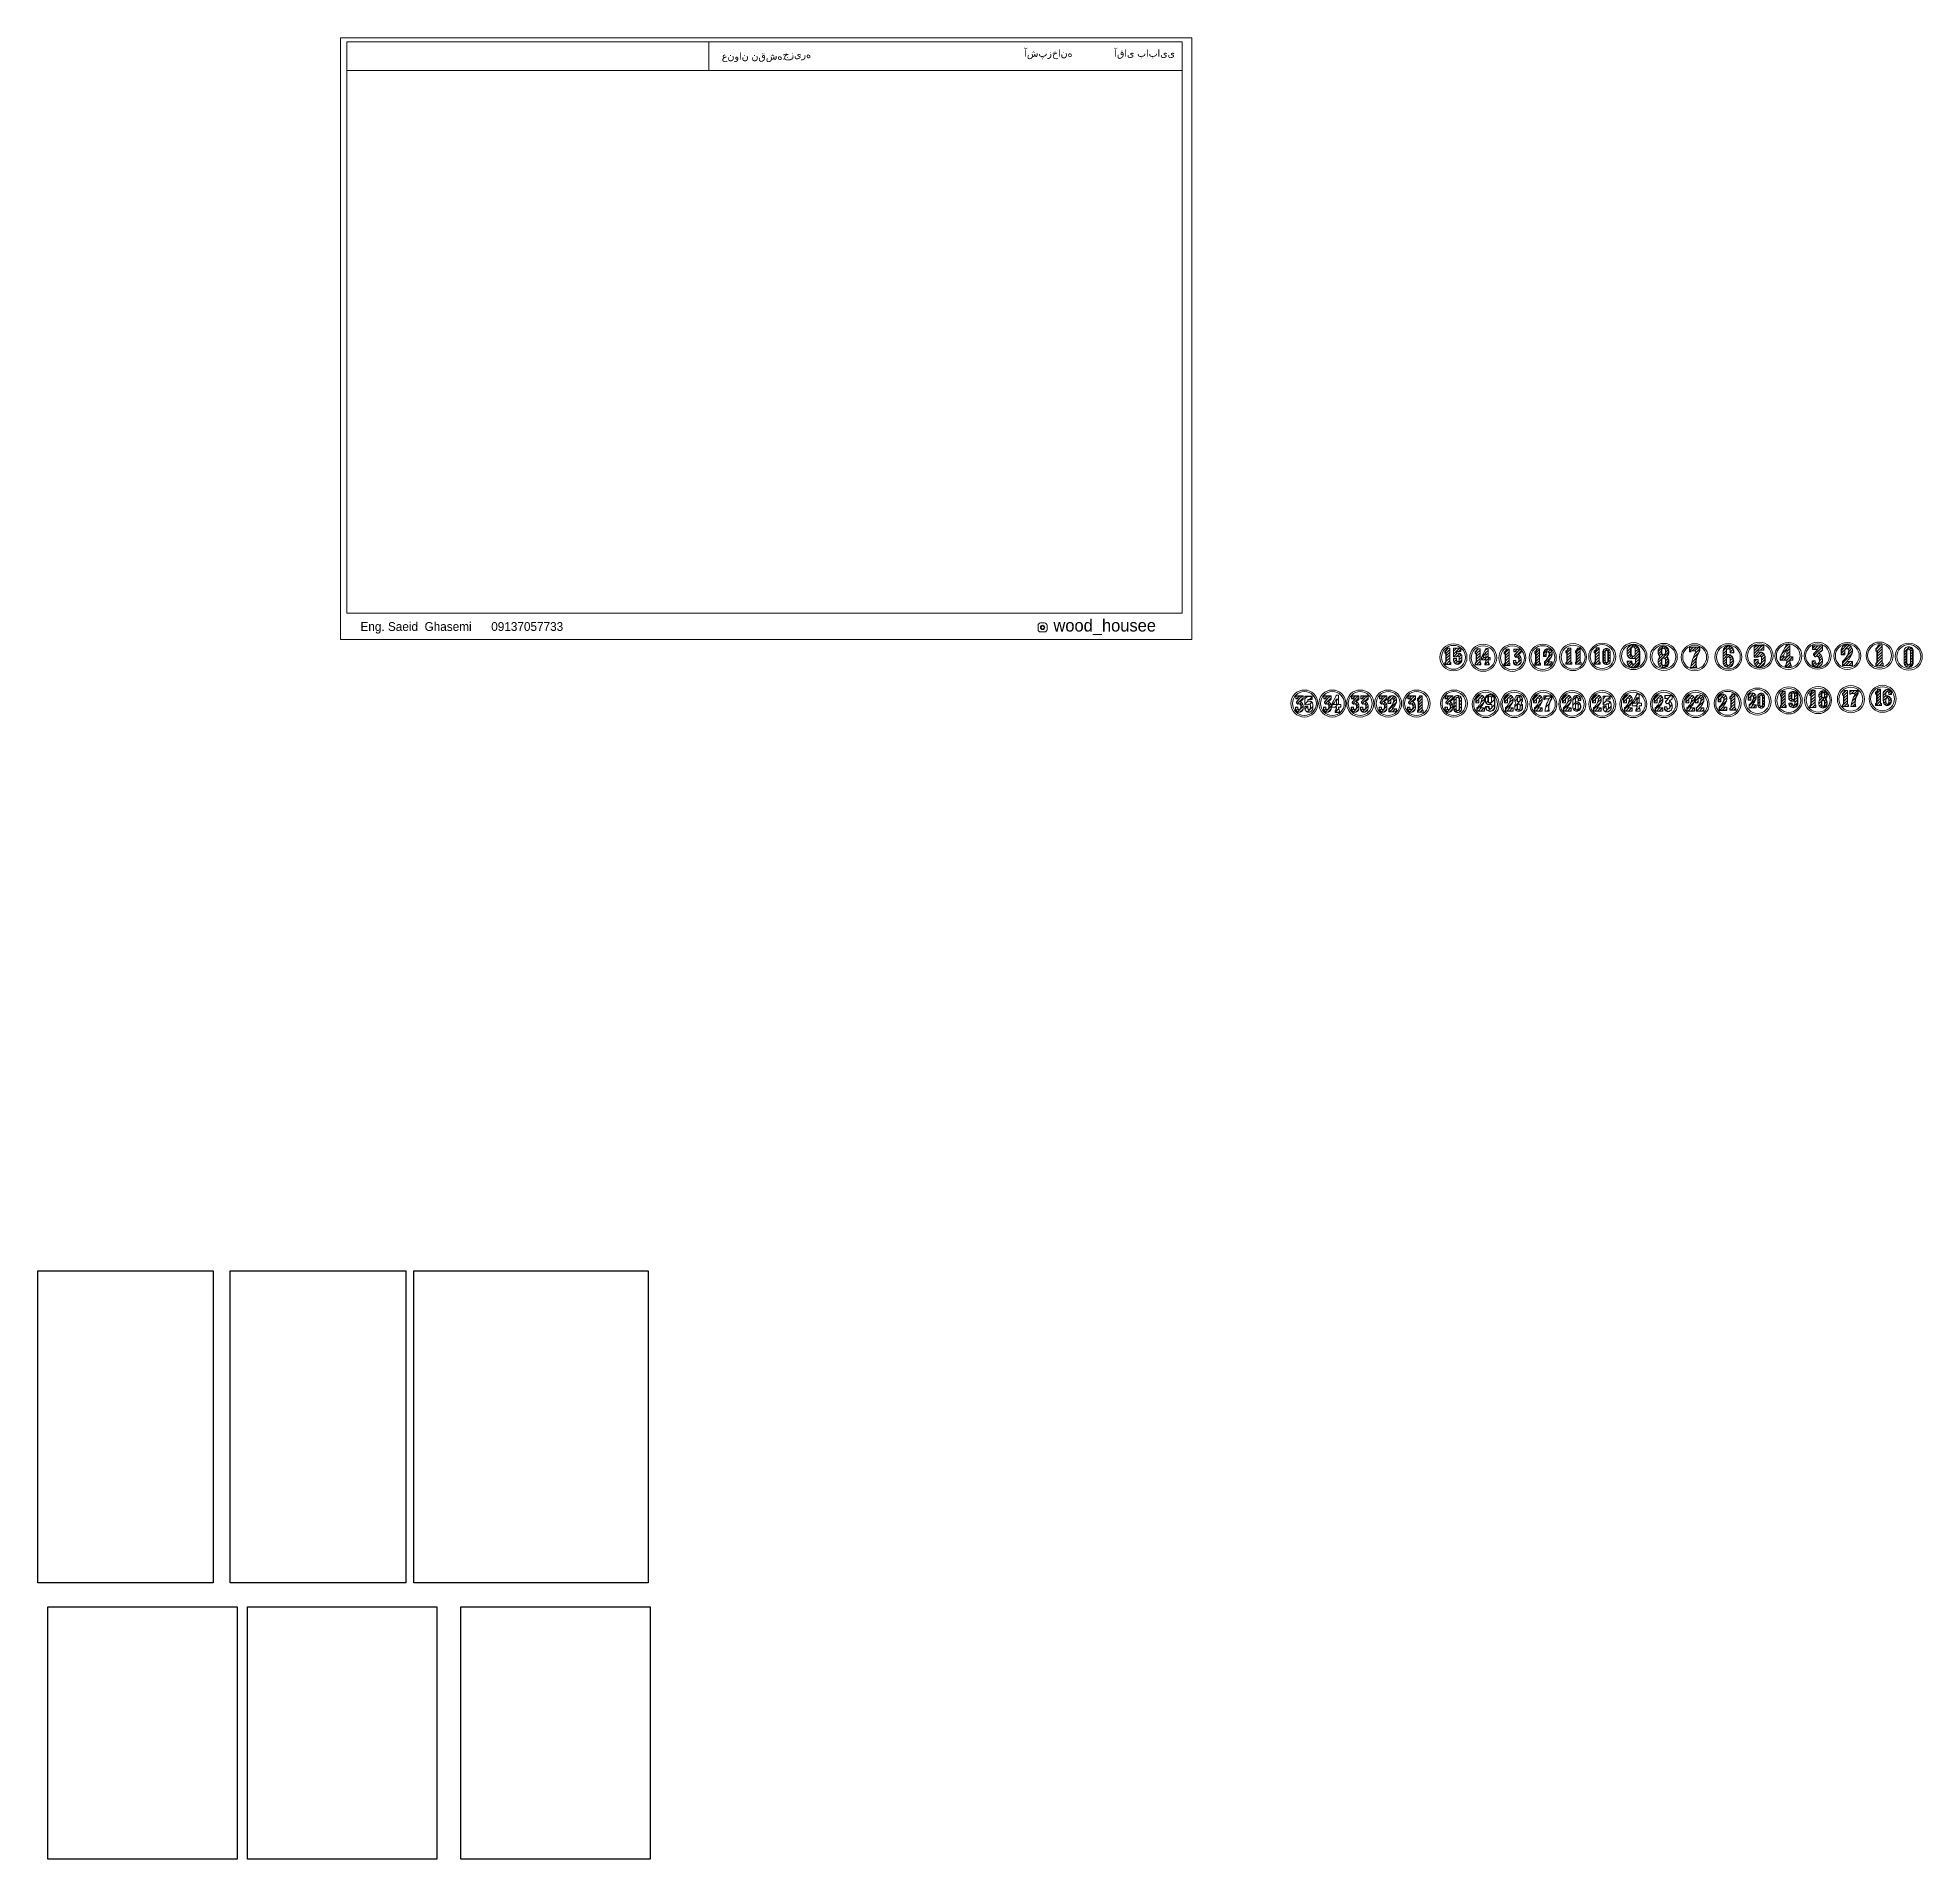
# Model space of a CAD drawing. Header units: inches. Extents: x -241 to 4575, y -126 to 1063.
# Drawn here: x -241 to 854, y 4 to 1063 of the extents above; entities that cross this region are included whole.
import ezdxf

# ---------------------------------------------------------------- set-up
doc = ezdxf.new("R2010")
doc.units = ezdxf.units.IN
doc.header["$MEASUREMENT"] = 0
doc.styles.get("Standard").update_dxf_attribs({"font": 'arial.ttf'})
picture_1 = doc.add_image_def('image1.jpeg', size_in_pixel=(4032, 3024))
picture_2 = doc.add_image_def('image2.jpeg', size_in_pixel=(4032, 3024))
picture_3 = doc.add_image_def('image3.jpeg', size_in_pixel=(4032, 3024))
picture_4 = doc.add_image_def('image4.jpeg', size_in_pixel=(4032, 3024))
picture_5 = doc.add_image_def('image5.jpg', size_in_pixel=(3840, 2160))
picture_6 = doc.add_image_def('image6.jpg', size_in_pixel=(3840, 2160))
pattern_1 = [(45, (81.5447, 1249.3247), (-0.8148213, 0.8148213), [])]
pattern_2 = [(45, (81.5447, 1249.3247), (-0.8148213, 0.8148213), [])]

msp = doc.modelspace()

# ---------------------------------------------------------------- texts
at = {"lineweight": 20, "attachment_point": 1}
for s, width, gutter_width, heights, insert, char_height in [('{\\fArial|b0|i0|c178|p34;عنوان نقشه}:', 49.3818, 301.74, [0], (156.42, 1054.61), 4.1938), ('جزیره', 120.1847, 301.74, [0], (192.17, 1055.62), 4.194), ('{\\fArial|b0|i0|c178|p34;آشپزخانه}', 36.1245, 188.92, [0], (332.23, 1056.3), 4.1676), ('آقای بابایی', 36.1245, 188.92, [0], (384.6, 1056.3), 4.1676), ('{\\fPlantagenet Cherokee|b0|i0|c0|p18;^IEng. Saeid  Ghasemi      09137057733}', 225.7776, 25.25, [0], (-74.01, 723.46), 5.1114), ('{\\fPlantagenet Cherokee|b0|i0|c0|p18;wood_housee}', 1.4017, 35.35, [0.221], (349.17, 725.14), 7.156)]:
    msp.add_mtext_dynamic_manual_height_columns(s, width=width, gutter_width=gutter_width, heights=heights, dxfattribs=dict(at, insert=insert, char_height=char_height))

# ---------------------------------------------------------------- hatches: boundary and pattern name
at = {"lineweight": 20}
h = msp.add_hatch(dxfattribs=at)
h.set_pattern_fill('ANSI31', color=256, scale=9.218651)
h.set_pattern_definition(pattern_2)
h.paths.add_polyline_path([(579.95, 700.02), (579.88, 700.05), (579.81, 700.1), (579.75, 700.14), (579.7, 700.2), (579.65, 700.26), (579.61, 700.33), (579.58, 700.4), (579.56, 700.47), (579.54, 700.55), (579.54, 700.62), (579.54, 708.26), (578.11, 708.26), (578.08, 708.09), (578.05, 707.91), (578, 707.74), (577.93, 707.57), (577.85, 707.41), (577.75, 707.26), (577.65, 707.11), (577.53, 706.98), (577.4, 706.85), (577.26, 706.74), (577.11, 706.64), (576.95, 706.56), (576.95, 705.48), (577.26, 705.48), (577.5, 705.46), (577.5, 700.65), (577.49, 700.58), (577.47, 700.51), (577.45, 700.44), (577.41, 700.37), (577.37, 700.31), (577.33, 700.25), (577.28, 700.19), (577.22, 700.14), (577.16, 700.1), (577.09, 700.07), (577.02, 700.04), (576.95, 700.02), (576.95, 698.92), (580.09, 698.92), (580.09, 699.98), (580.02, 700)])
h = msp.add_hatch(dxfattribs=at)
h.set_pattern_fill('ANSI31', color=256, scale=9.218651)
h.set_pattern_definition(pattern_2)
h.paths.add_polyline_path([(586.02, 704.67), (585.84, 704.86), (585.64, 705.03), (585.43, 705.17), (585.19, 705.29), (584.99, 705.36), (584.76, 705.41), (584.48, 705.43), (583.46, 705.43), (583.46, 706.41), (585.93, 706.41), (585.93, 708.31), (581.72, 708.31), (581.72, 703.23), (583.46, 703.23), (583.53, 703.38), (583.62, 703.51), (583.75, 703.62), (583.89, 703.71), (584.05, 703.76), (584.23, 703.78), (584.42, 703.76), (584.58, 703.71), (584.72, 703.62), (584.85, 703.51), (584.94, 703.37), (585.01, 703.22), (585.01, 701.28), (584.99, 701.08), (584.91, 700.9), (584.79, 700.74), (584.63, 700.62), (584.45, 700.54), (584.25, 700.51), (584.05, 700.54), (583.87, 700.62), (583.69, 700.75), (583.56, 700.92), (583.48, 701.11), (583.46, 701.3), (583.46, 702.25), (581.72, 702.25), (581.72, 701.28), (581.74, 700.96), (581.8, 700.66), (581.89, 700.39), (582.03, 700.11), (582.21, 699.86), (582.42, 699.62), (582.66, 699.42), (582.92, 699.25), (583.2, 699.12), (583.5, 699.03), (583.81, 698.98), (584.12, 698.97), (584.41, 699.02), (584.69, 699.11), (584.96, 699.23), (585.22, 699.37), (585.46, 699.55), (585.69, 699.74), (585.89, 699.96), (586.06, 700.2), (586.21, 700.46), (586.33, 700.73), (586.42, 701.01), (586.48, 701.3), (586.48, 703.23), (586.48, 703.49), (586.45, 703.74), (586.38, 703.99), (586.29, 704.23), (586.17, 704.46)])
h = msp.add_hatch(dxfattribs=at)
h.set_pattern_fill('ANSI31', color=256, scale=9.218651)
h.set_pattern_definition(pattern_2)
h.paths.add_polyline_path([(597.51, 699.71), (597.44, 699.75), (597.38, 699.79), (597.32, 699.84), (597.27, 699.89), (597.22, 699.95), (597.18, 700.02), (597.15, 700.09), (597.13, 700.16), (597.11, 700.24), (597.11, 700.32), (597.11, 707.96), (595.67, 707.96), (595.65, 707.78), (595.62, 707.6), (595.56, 707.43), (595.5, 707.26), (595.42, 707.1), (595.32, 706.95), (595.22, 706.8), (595.1, 706.67), (594.97, 706.55), (594.83, 706.43), (594.68, 706.33), (594.52, 706.25), (594.52, 705.17), (594.83, 705.17), (595.07, 705.15), (595.07, 700.35), (595.06, 700.27), (595.04, 700.2), (595.01, 700.13), (594.98, 700.06), (594.94, 700), (594.9, 699.94), (594.84, 699.88), (594.79, 699.84), (594.72, 699.79), (594.66, 699.76), (594.59, 699.73), (594.52, 699.71), (594.52, 698.61), (597.66, 698.61), (597.66, 699.67), (597.59, 699.69)])
h = msp.add_hatch(dxfattribs=at)
h.set_pattern_fill('ANSI31', color=256, scale=9.218651)
h.set_pattern_definition(pattern_1)
h.paths.add_polyline_path([(601.79, 708), (600.57, 708), (597.96, 702.92), (597.96, 701.49), (600.57, 701.49), (600.57, 701.28), (600.57, 701.1), (600.55, 700.91), (600.53, 700.73), (600.5, 700.55), (600.46, 700.37), (600.41, 700.2), (600.36, 700.02), (600.29, 699.85), (600.22, 699.69), (600.14, 699.52), (600.05, 699.36), (599.95, 699.21), (599.95, 698.66), (602.34, 698.66), (602.34, 699.17), (602.26, 699.34), (602.18, 699.53), (602.1, 699.71), (602.04, 699.9), (601.98, 700.09), (601.93, 700.29), (601.89, 700.48), (601.85, 700.68), (601.82, 700.87), (601.8, 701.07), (601.79, 701.27), (601.79, 701.49), (603.04, 701.49), (603.04, 702.91), (601.79, 702.91)])
h.paths.add_polyline_path([(600.54, 706.1), (600.57, 706.08), (600.57, 702.92), (600.54, 702.91), (598.87, 702.91)], flags=16)
h = msp.add_hatch(dxfattribs=at)
h.set_pattern_fill('ANSI31', color=256, scale=9.218651)
h.set_pattern_definition(pattern_2)
h.paths.add_polyline_path([(614.37, 699.48), (614.3, 699.51), (614.23, 699.55), (614.17, 699.6), (614.12, 699.66), (614.07, 699.72), (614.03, 699.79), (614, 699.86), (613.98, 699.93), (613.97, 700.01), (613.96, 700.08), (613.96, 707.72), (612.53, 707.72), (612.51, 707.54), (612.47, 707.37), (612.42, 707.2), (612.35, 707.03), (612.27, 706.87), (612.18, 706.72), (612.07, 706.57), (611.95, 706.44), (611.82, 706.31), (611.68, 706.2), (611.53, 706.1), (611.37, 706.02), (611.37, 704.93), (611.68, 704.93), (611.92, 704.92), (611.92, 700.11), (611.91, 700.04), (611.89, 699.97), (611.87, 699.9), (611.83, 699.83), (611.79, 699.76), (611.75, 699.7), (611.7, 699.65), (611.64, 699.6), (611.58, 699.56), (611.51, 699.53), (611.44, 699.5), (611.37, 699.48), (611.37, 698.38), (614.52, 698.38), (614.52, 699.44), (614.44, 699.46)])
h = msp.add_hatch(dxfattribs=at)
h.set_pattern_fill('ANSI31', color=256, scale=9.218651)
h.set_pattern_definition(pattern_2)
h.paths.add_polyline_path([(621, 707.77), (616.81, 707.77), (616.81, 706.15), (618.64, 706.15), (618.74, 706.12), (618.74, 705.85), (617.45, 704.54), (617.37, 704.45), (617.33, 704.4), (617.3, 704.35), (617.27, 704.29), (617.25, 704.23), (617.23, 704.18), (617.21, 704.12), (617.2, 704.06), (617.19, 703.93), (617.19, 703.87), (617.95, 702.99), (617.97, 703.01), (618.07, 703.08), (618.17, 703.13), (618.28, 703.17), (618.4, 703.2), (618.51, 703.21), (618.61, 703.21), (618.73, 703.2), (618.84, 703.18), (618.95, 703.14), (619.06, 703.08), (619.15, 703.01), (619.23, 702.93), (619.37, 702.76), (619.5, 702.57), (619.6, 702.37), (619.68, 702.16), (619.74, 701.95), (619.77, 701.73), (619.79, 701.5), (619.78, 701.28), (619.74, 701.06), (619.68, 700.84), (619.61, 700.63), (619.5, 700.43), (619.43, 700.29), (619.33, 700.16), (619.21, 700.05), (619.07, 699.97), (618.97, 699.94), (618.81, 699.89), (618.65, 699.87), (618.48, 699.89), (618.32, 699.94), (618.18, 700.02), (618.05, 700.12), (617.95, 700.26), (617.88, 700.41), (617.88, 701.24), (616.61, 701.24), (616.61, 699.88), (616.7, 699.67), (616.81, 699.47), (616.95, 699.28), (617.1, 699.11), (617.26, 698.95), (617.45, 698.81), (617.64, 698.69), (617.85, 698.6), (618.07, 698.52), (618.29, 698.46), (618.52, 698.43), (618.75, 698.42), (619.02, 698.45), (619.29, 698.5), (619.56, 698.59), (619.75, 698.67), (619.96, 698.8), (620.19, 698.97), (620.39, 699.17), (620.56, 699.38), (620.72, 699.62), (620.84, 699.87), (620.93, 700.13), (621, 700.41), (621, 701.82), (620.99, 702.1), (620.95, 702.37), (620.89, 702.63), (620.81, 702.9), (620.71, 703.15), (620.59, 703.39), (620.44, 703.62), (620.28, 703.84), (620.1, 704.05), (619.9, 704.23), (619.68, 704.4), (619.46, 704.56), (619.46, 704.83), (619.61, 704.88), (619.75, 704.94), (619.9, 705), (620.04, 705.07), (620.17, 705.15), (620.31, 705.24), (620.43, 705.33), (620.56, 705.43), (620.68, 705.53), (620.79, 705.64), (620.9, 705.75), (621, 705.87)])
h = msp.add_hatch(dxfattribs=at)
h.set_pattern_fill('ANSI31', color=256, scale=9.218651)
h.set_pattern_definition(pattern_2)
h.paths.add_polyline_path([(632.13, 699.67), (632.06, 699.7), (631.99, 699.74), (631.93, 699.79), (631.88, 699.85), (631.83, 699.91), (631.79, 699.97), (631.76, 700.04), (631.74, 700.12), (631.72, 700.19), (631.72, 700.27), (631.72, 707.91), (630.28, 707.91), (630.26, 707.73), (630.23, 707.56), (630.18, 707.38), (630.11, 707.22), (630.03, 707.06), (629.93, 706.9), (629.83, 706.76), (629.71, 706.62), (629.58, 706.5), (629.44, 706.39), (629.29, 706.29), (629.13, 706.2), (629.13, 705.12), (629.44, 705.12), (629.68, 705.1), (629.68, 700.3), (629.67, 700.23), (629.65, 700.15), (629.63, 700.08), (629.59, 700.02), (629.55, 699.95), (629.51, 699.89), (629.46, 699.84), (629.4, 699.79), (629.34, 699.75), (629.27, 699.71), (629.2, 699.68), (629.13, 699.66), (629.13, 698.56), (632.27, 698.56), (632.27, 699.63), (632.2, 699.64)])
h = msp.add_hatch(dxfattribs=at)
h.set_pattern_fill('ANSI31', color=256, scale=9.218651)
h.set_pattern_definition(pattern_2)
h.paths.add_polyline_path([(638.98, 700.36), (636.62, 700.36), (636.62, 700.64), (636.86, 700.87), (637.09, 701.11), (637.31, 701.36), (637.52, 701.61), (637.72, 701.88), (637.91, 702.15), (638.09, 702.44), (638.26, 702.72), (638.41, 703.02), (638.55, 703.32), (638.68, 703.63), (638.72, 703.75), (638.8, 703.94), (638.86, 704.14), (638.91, 704.33), (638.95, 704.54), (638.98, 704.74), (639, 704.94), (639.01, 705.15), (639.01, 705.36), (639, 705.56), (638.98, 705.76), (638.78, 706.46), (638.39, 707.07), (637.85, 707.55), (637.26, 707.82), (636.64, 707.91), (635.93, 707.81), (635.28, 707.51), (634.74, 707.04), (634.36, 706.43), (634.16, 705.74), (634.17, 705.02), (634.17, 703.38), (635.64, 703.38), (635.64, 705.54), (635.78, 705.8), (635.97, 705.99), (636.21, 706.11), (636.47, 706.15), (636.64, 706.12), (636.74, 706.11), (636.74, 706.11), (636.9, 706.08), (637.14, 705.97), (637.33, 705.78), (637.45, 705.55), (637.5, 705.29), (637.5, 705.12), (637.49, 704.95), (637.47, 704.79), (637.45, 704.62), (637.42, 704.46), (637.38, 704.29), (637.33, 704.13), (637.28, 703.98), (637.21, 703.82), (637.14, 703.67), (637.06, 703.49), (636.9, 703.17), (636.73, 702.86), (636.54, 702.55), (636.35, 702.25), (636.14, 701.96), (635.92, 701.68), (635.7, 701.4), (635.46, 701.14), (635.21, 700.88), (634.95, 700.63), (634.69, 700.39), (634.69, 698.56), (638.98, 698.56)])
h = msp.add_hatch(dxfattribs=at)
h.set_pattern_fill('ANSI31', color=256, scale=9.218651)
h.set_pattern_definition(pattern_2)
h.paths.add_polyline_path([(650.29, 700.08), (650.22, 700.12), (650.16, 700.16), (650.1, 700.21), (650.04, 700.26), (650, 700.32), (649.96, 700.39), (649.93, 700.46), (649.9, 700.53), (649.89, 700.61), (649.89, 700.68), (649.89, 708.33), (648.45, 708.33), (648.43, 708.15), (648.39, 707.97), (648.34, 707.8), (648.28, 707.63), (648.2, 707.47), (648.1, 707.32), (647.99, 707.17), (647.87, 707.04), (647.74, 706.92), (647.6, 706.8), (647.45, 706.7), (647.3, 706.62), (647.3, 705.54), (647.61, 705.54), (647.84, 705.52), (647.84, 700.72), (647.83, 700.64), (647.82, 700.57), (647.79, 700.5), (647.76, 700.43), (647.72, 700.37), (647.67, 700.31), (647.62, 700.25), (647.56, 700.21), (647.5, 700.16), (647.44, 700.13), (647.37, 700.1), (647.3, 700.08), (647.3, 698.98), (650.44, 698.98), (650.44, 700.04), (650.37, 700.06)])
h = msp.add_hatch(dxfattribs=at)
h.set_pattern_fill('ANSI31', color=256, scale=9.218651)
h.set_pattern_definition(pattern_2)
h.paths.add_polyline_path([(655.76, 700.08), (655.69, 700.12), (655.62, 700.16), (655.56, 700.21), (655.51, 700.26), (655.46, 700.32), (655.42, 700.39), (655.39, 700.46), (655.37, 700.53), (655.35, 700.61), (655.35, 700.68), (655.35, 708.33), (653.92, 708.33), (653.89, 708.15), (653.86, 707.97), (653.81, 707.8), (653.74, 707.63), (653.66, 707.47), (653.57, 707.32), (653.46, 707.17), (653.34, 707.04), (653.21, 706.92), (653.07, 706.8), (652.92, 706.7), (652.76, 706.62), (652.76, 705.54), (653.07, 705.54), (653.31, 705.52), (653.31, 700.72), (653.3, 700.64), (653.28, 700.57), (653.26, 700.5), (653.22, 700.43), (653.18, 700.37), (653.14, 700.31), (653.09, 700.25), (653.03, 700.21), (652.97, 700.16), (652.9, 700.13), (652.83, 700.1), (652.76, 700.08), (652.76, 698.98), (655.9, 698.98), (655.9, 700.04), (655.83, 700.06)])
h = msp.add_hatch(dxfattribs=at)
h.set_pattern_fill('ANSI31', color=256, scale=9.218651)
h.set_pattern_definition(pattern_2)
h.paths.add_polyline_path([(666.76, 700.13), (666.69, 700.16), (666.62, 700.2), (666.56, 700.25), (666.51, 700.31), (666.46, 700.37), (666.42, 700.43), (666.39, 700.5), (666.37, 700.58), (666.35, 700.65), (666.35, 700.73), (666.35, 708.37), (664.92, 708.37), (664.89, 708.19), (664.86, 708.02), (664.81, 707.85), (664.74, 707.68), (664.66, 707.52), (664.56, 707.36), (664.46, 707.22), (664.34, 707.09), (664.21, 706.96), (664.07, 706.85), (663.92, 706.75), (663.76, 706.67), (663.76, 705.58), (664.07, 705.58), (664.31, 705.57), (664.31, 700.76), (664.3, 700.69), (664.28, 700.61), (664.26, 700.54), (664.22, 700.48), (664.18, 700.41), (664.14, 700.35), (664.09, 700.3), (664.03, 700.25), (663.97, 700.21), (663.9, 700.17), (663.83, 700.15), (663.76, 700.13), (663.76, 699.03), (666.9, 699.03), (666.9, 700.09), (666.83, 700.1)])
h = msp.add_hatch(dxfattribs=at)
h.set_pattern_fill('ANSI31', color=256, scale=9.218651)
h.set_pattern_definition(pattern_2)
h.paths.add_polyline_path([(668.77, 706.54), (668.77, 700.31), (668.97, 699.9), (669.25, 699.54), (669.6, 699.24), (670, 699.02), (670.43, 698.89), (670.88, 698.84), (671.13, 698.86), (671.49, 698.98), (671.89, 699.2), (672.24, 699.5), (672.52, 699.86), (672.73, 700.28), (672.73, 706.56), (672.56, 707.02), (672.29, 707.43), (671.95, 707.76), (671.53, 708.02), (671.13, 708.16), (670.88, 708.18), (670.41, 708.13), (669.95, 707.98), (669.54, 707.72), (669.2, 707.39), (668.94, 706.99)])
h.paths.add_polyline_path([(671.41, 700.34), (670.72, 699.81), (669.85, 700.16), (669.77, 700.74), (669.77, 706.65), (670.47, 707.19), (670.79, 707.06), (671.16, 707.01), (671.41, 706.4)], flags=16)
h = msp.add_hatch(dxfattribs=at)
h.set_pattern_fill('ANSI31', color=256, scale=9.218651)
h.set_pattern_definition(pattern_2)
h.paths.add_polyline_path([(689.58, 703.62), (689.59, 703.79), (689.6, 704.22), (689.6, 704.65), (689.6, 705.08), (689.58, 705.51), (689.54, 706.02), (689.49, 706.49), (689.41, 706.95), (689.32, 707.42), (689.2, 707.88), (688.85, 708.53), (688.38, 709.1), (687.81, 709.57), (687.15, 709.91), (686.45, 710.13), (685.71, 710.2), (685.27, 710.16), (684.66, 709.97), (684.01, 709.62), (683.43, 709.15), (682.95, 708.57), (682.6, 707.92), (682.6, 704.48), (682.69, 704.17), (682.81, 703.88), (682.96, 703.59), (683.14, 703.33), (683.35, 703.09), (683.59, 702.87), (683.85, 702.69), (684.13, 702.53), (684.43, 702.41), (684.74, 702.32), (685.05, 702.26), (685.11, 702.26), (687.1, 702.26), (687.53, 702.24), (687.53, 699.8), (687.43, 699.58), (687.29, 699.39), (687.12, 699.23), (686.91, 699.12), (686.69, 699.04), (686.45, 699.02), (686.22, 699.04), (685.8, 699.09), (685.58, 699.16), (685.38, 699.28), (685.21, 699.44), (685.07, 699.63), (684.97, 699.84), (684.97, 700.78), (682.6, 700.78), (682.6, 699.8), (682.91, 699.02), (683.37, 698.33), (683.98, 697.75), (684.69, 697.32), (685.39, 697.09), (685.9, 697.03), (686.72, 697.12), (687.51, 697.39), (688.22, 697.81), (688.81, 698.38), (689.28, 699.07), (689.58, 699.84)])
h.paths.add_polyline_path([(687.03, 704.03), (686.84, 703.86), (686.62, 703.72), (686.38, 703.64), (686.12, 703.61), (685.86, 703.64), (685.62, 703.72), (685.4, 703.86), (685.21, 704.03), (685.06, 704.25), (684.97, 704.48), (684.97, 707.92), (685.01, 708.22), (685.12, 708.49), (685.3, 708.73), (685.54, 708.92), (685.82, 709.03), (686.12, 709.07), (686.42, 709.03), (686.7, 708.92), (686.94, 708.73), (687.12, 708.49), (687.24, 708.22), (687.28, 707.92), (687.28, 704.48), (687.18, 704.25)], flags=16)
h = msp.add_hatch(dxfattribs=at)
h.set_pattern_fill('ANSI31', color=256, scale=9.218651)
h.set_pattern_definition(pattern_2)
h.paths.add_polyline_path([(705.62, 703.6), (705.68, 703.67), (705.98, 704.1), (706.22, 704.57), (706.39, 705.06), (706.5, 705.57), (706.54, 706.1), (706.5, 706.62), (706.39, 707.13), (706.22, 707.63), (705.98, 708.09), (705.68, 708.52), (705.33, 708.91), (704.74, 709.24), (704.09, 709.44), (703.42, 709.51), (702.91, 709.46), (702.39, 709.3), (701.79, 708.96), (701.44, 708.57), (701.13, 708.14), (700.89, 707.67), (700.71, 707.17), (700.61, 706.65), (700.57, 706.12), (700.61, 705.59), (700.71, 705.08), (700.89, 704.58), (701.13, 704.11), (701.44, 703.67), (701.5, 703.61), (701.5, 703.28), (701.22, 702.86), (700.99, 702.4), (700.81, 701.93), (700.68, 701.44), (700.6, 700.94), (700.57, 700.43), (700.6, 699.93), (700.68, 699.43), (700.81, 698.94), (700.99, 698.46), (701.22, 698.01), (701.57, 697.71), (701.96, 697.46), (702.37, 697.27), (702.77, 697.13), (702.96, 697.1), (703.42, 697.07), (703.87, 697.1), (704.32, 697.18), (704.75, 697.33), (705.16, 697.52), (705.55, 697.77), (705.89, 698.06), (706.12, 698.51), (706.3, 698.98), (706.43, 699.47), (706.51, 699.96), (706.54, 700.46), (706.51, 700.96), (706.43, 701.46), (706.3, 701.95), (706.12, 702.42), (705.89, 702.86), (705.62, 703.28)])
h.paths.add_polyline_path([(704.22, 702.56), (704.4, 702.46), (704.57, 702.33), (704.7, 702.17), (704.81, 701.99), (704.81, 699.21), (704.77, 698.95), (704.67, 698.71), (704.52, 698.51), (704.31, 698.35), (704.07, 698.25), (703.81, 698.21), (703.55, 698.25), (703.25, 698.3), (703.01, 698.4), (702.8, 698.55), (702.65, 698.76), (702.55, 699), (702.51, 699.25), (702.51, 702), (702.62, 702.18), (702.75, 702.34), (702.91, 702.47), (703.1, 702.56), (703.3, 702.62), (703.5, 702.64), (703.81, 702.64), (704.02, 702.62)], flags=16)
h.paths.add_polyline_path([(704.07, 704.54), (703.81, 704.5), (703.5, 704.49), (703.25, 704.53), (703.01, 704.63), (702.8, 704.78), (702.65, 704.99), (702.55, 705.23), (702.51, 705.48), (702.51, 707.32), (702.55, 707.57), (702.65, 707.81), (702.8, 708.02), (703.01, 708.17), (703.25, 708.27), (703.55, 708.32), (703.81, 708.35), (704.07, 708.32), (704.31, 708.22), (704.52, 708.06), (704.67, 707.85), (704.77, 707.61), (704.81, 707.35), (704.81, 705.5), (704.77, 705.24), (704.67, 705), (704.52, 704.8), (704.31, 704.64)], flags=16)
h = msp.add_hatch(dxfattribs=at)
h.set_pattern_fill('ANSI31', color=256, scale=9.218651)
h.set_pattern_definition(pattern_2)
h.paths.add_polyline_path([(722.59, 701.25), (722.72, 702.08), (722.91, 702.9), (723.15, 703.7), (723.45, 704.48), (723.81, 705.24), (724.22, 705.97), (724.68, 706.67), (724.68, 708.93), (718.81, 708.93), (718.81, 706.18), (719.33, 706.18), (719.33, 706.25), (719.38, 706.38), (719.45, 706.49), (719.56, 706.58), (719.68, 706.65), (719.71, 706.65), (719.65, 706.63), (719.59, 706.6), (719.53, 706.56), (719.48, 706.52), (719.44, 706.47), (719.4, 706.41), (719.37, 706.35), (719.35, 706.28), (719.33, 706.22), (719.33, 706.18), (719.51, 706.18), (719.52, 706.28), (719.56, 706.41), (719.64, 706.53), (719.74, 706.62), (719.87, 706.68), (719.97, 706.7), (720.04, 706.7), (722.01, 706.7), (722.14, 706.68), (722.26, 706.62), (722.36, 706.53), (722.44, 706.41), (722.48, 706.28), (722.49, 706.18), (722.14, 705.45), (721.81, 704.72), (721.49, 703.98), (721.2, 703.23), (720.92, 702.47), (720.66, 701.71), (720.42, 700.95), (720.2, 700.17), (720, 699.39), (719.82, 698.61), (719.66, 697.82), (719.52, 697.09), (722.81, 697.09), (722.65, 697.91), (722.54, 698.75), (722.5, 699.58), (722.51, 700.42)])
h = msp.add_hatch(dxfattribs=at)
h.set_pattern_fill('ANSI31', color=256, scale=9.218651)
h.set_pattern_definition(pattern_2)
h.paths.add_polyline_path([(743.43, 703.52), (743.23, 703.73), (743.02, 703.93), (742.78, 704.1), (742.53, 704.25), (742.27, 704.37), (742, 704.46), (741.72, 704.53), (741.43, 704.57), (741.14, 704.58), (740.94, 704.57), (740.69, 704.53), (740.4, 704.46), (740.28, 704.45), (740.28, 706.96), (740.32, 707.22), (740.42, 707.47), (740.58, 707.69), (740.8, 707.85), (741.05, 707.95), (741.17, 708), (741.44, 708.03), (741.71, 708), (741.96, 707.89), (742.18, 707.73), (742.34, 707.51), (742.44, 707.26), (742.48, 706.99), (742.48, 705.7), (744.38, 705.7), (744.38, 706.96), (744.17, 707.65), (743.8, 708.27), (743.3, 708.79), (742.7, 709.19), (742.02, 709.43), (741.31, 709.51), (741.3, 709.51), (740.59, 709.43), (739.97, 709.21), (739.41, 708.84), (738.91, 708.32), (738.54, 707.69), (738.32, 706.99), (738.32, 700.96), (738.33, 700.7), (738.35, 700.44), (738.38, 700.18), (738.42, 699.93), (738.47, 699.68), (738.53, 699.43), (738.57, 699.27), (738.82, 698.69), (739.18, 698.18), (739.64, 697.75), (740.1, 697.48), (740.65, 697.3), (741.27, 697.23), (741.89, 697.3), (742.48, 697.49), (743.01, 697.81), (743.18, 697.96), (743.43, 698.22), (743.83, 698.81), (744.13, 699.46), (744.32, 700.15), (744.38, 700.87), (744.32, 701.58), (744.13, 702.28), (743.83, 702.93)])
h.paths.add_polyline_path([(740.32, 702.5), (740.42, 702.75), (740.58, 702.96), (740.8, 703.12), (741.05, 703.23), (741.31, 703.26), (741.44, 703.26), (741.71, 703.22), (741.96, 703.12), (742.18, 702.96), (742.34, 702.74), (742.44, 702.49), (742.48, 702.22), (742.48, 699.27), (742.44, 699), (742.34, 698.75), (742.18, 698.54), (741.96, 698.37), (741.71, 698.27), (741.44, 698.23), (741.17, 698.27), (741.05, 698.32), (740.92, 698.37), (740.8, 698.42), (740.58, 698.58), (740.42, 698.8), (740.32, 699.05), (740.28, 699.31), (740.28, 702.23)], flags=16)
h = msp.add_hatch(dxfattribs=at)
h.set_pattern_fill('ANSI31', color=256, scale=9.218651)
h.set_pattern_definition(pattern_2)
h.paths.add_polyline_path([(762.09, 704.93), (761.86, 705.19), (761.59, 705.41), (761.31, 705.6), (761, 705.75), (760.73, 705.84), (760.42, 705.91), (760.05, 705.93), (758.69, 705.93), (758.69, 707.24), (761.98, 707.24), (761.98, 709.77), (756.38, 709.77), (756.38, 703.01), (758.69, 703.01), (758.78, 703.21), (758.91, 703.39), (759.08, 703.54), (759.27, 703.65), (759.48, 703.72), (759.72, 703.75), (759.96, 703.72), (760.18, 703.65), (760.37, 703.54), (760.53, 703.39), (760.67, 703.21), (760.76, 703.01), (760.76, 700.43), (760.72, 700.16), (760.62, 699.92), (760.46, 699.71), (760.25, 699.55), (760, 699.45), (759.74, 699.41), (759.48, 699.45), (759.24, 699.55), (759.01, 699.72), (758.83, 699.96), (758.73, 700.2), (758.69, 700.46), (758.69, 701.72), (756.38, 701.72), (756.38, 700.43), (756.41, 700.01), (756.49, 699.6), (756.61, 699.25), (756.8, 698.88), (757.03, 698.54), (757.31, 698.23), (757.63, 697.96), (757.97, 697.74), (758.35, 697.56), (758.75, 697.44), (759.15, 697.37), (759.57, 697.35), (759.95, 697.43), (760.33, 697.55), (760.69, 697.7), (761.04, 697.9), (761.36, 698.13), (761.65, 698.39), (761.92, 698.68), (762.15, 699), (762.35, 699.34), (762.51, 699.7), (762.63, 700.07), (762.71, 700.46), (762.71, 703.01), (762.71, 703.36), (762.66, 703.7), (762.58, 704.03), (762.45, 704.35), (762.29, 704.65)])
h = msp.add_hatch(dxfattribs=at)
h.set_pattern_fill('ANSI31', color=256, scale=9.218651)
h.set_pattern_definition(pattern_1)
h.paths.add_polyline_path([(777.2, 710.66), (775.46, 710.66), (771.72, 703.38), (771.72, 701.33), (775.46, 701.33), (775.46, 701.03), (775.46, 700.77), (775.44, 700.51), (775.41, 700.25), (775.36, 699.99), (775.31, 699.73), (775.24, 699.48), (775.16, 699.23), (775.06, 698.99), (774.96, 698.75), (774.84, 698.51), (774.72, 698.28), (774.58, 698.06), (774.58, 697.28), (778, 697.28), (778, 698), (777.87, 698.26), (777.76, 698.52), (777.66, 698.79), (777.56, 699.06), (777.48, 699.33), (777.41, 699.61), (777.35, 699.89), (777.3, 700.17), (777.26, 700.45), (777.23, 700.73), (777.21, 701.02), (777.2, 701.33), (778.99, 701.33), (778.99, 703.37), (777.2, 703.37)])
h.paths.add_polyline_path([(775.42, 707.94), (775.46, 707.9), (775.46, 703.38), (775.42, 703.37), (773.03, 703.37)], flags=16)
h = msp.add_hatch(dxfattribs=at)
h.set_pattern_fill('ANSI31', color=256, scale=9.218651)
h.set_pattern_definition(pattern_1)
h.paths.add_polyline_path([(796.1, 709.7), (790.54, 709.7), (790.54, 707.55), (792.96, 707.55), (793.09, 707.51), (793.09, 707.15), (791.38, 705.41), (791.27, 705.29), (791.22, 705.22), (791.18, 705.15), (791.14, 705.08), (791.11, 705), (791.09, 704.93), (791.06, 704.85), (791.05, 704.77), (791.03, 704.6), (791.04, 704.52), (792.04, 703.35), (792.08, 703.38), (792.2, 703.47), (792.34, 703.54), (792.49, 703.59), (792.64, 703.63), (792.8, 703.64), (792.93, 703.64), (793.08, 703.63), (793.23, 703.6), (793.38, 703.54), (793.51, 703.47), (793.64, 703.38), (793.75, 703.27), (793.94, 703.04), (794.1, 702.79), (794.24, 702.53), (794.34, 702.25), (794.42, 701.96), (794.47, 701.67), (794.49, 701.37), (794.47, 701.08), (794.43, 700.78), (794.35, 700.5), (794.25, 700.22), (794.11, 699.95), (794.02, 699.75), (793.88, 699.58), (793.72, 699.44), (793.53, 699.33), (793.4, 699.29), (793.19, 699.22), (792.97, 699.2), (792.75, 699.22), (792.54, 699.29), (792.35, 699.4), (792.18, 699.54), (792.05, 699.72), (791.95, 699.91), (791.95, 701.02), (790.27, 701.02), (790.27, 699.22), (790.39, 698.94), (790.54, 698.67), (790.71, 698.42), (790.91, 698.19), (791.13, 697.98), (791.38, 697.8), (791.64, 697.64), (791.91, 697.51), (792.2, 697.4), (792.5, 697.33), (792.8, 697.29), (793.1, 697.28), (793.47, 697.31), (793.83, 697.38), (794.18, 697.5), (794.44, 697.61), (794.72, 697.78), (795.02, 698.01), (795.28, 698.27), (795.52, 698.55), (795.72, 698.87), (795.89, 699.2), (796.01, 699.55), (796.1, 699.91), (796.1, 701.8), (796.08, 702.16), (796.04, 702.52), (795.96, 702.88), (795.85, 703.22), (795.71, 703.56), (795.55, 703.88), (795.36, 704.19), (795.14, 704.48), (794.9, 704.75), (794.64, 705), (794.35, 705.23), (794.05, 705.43), (794.05, 705.8), (794.25, 705.86), (794.44, 705.94), (794.63, 706.03), (794.82, 706.12), (795, 706.22), (795.18, 706.34), (795.35, 706.46), (795.51, 706.59), (795.67, 706.72), (795.82, 706.87), (795.96, 707.02), (796.1, 707.18)])
h = msp.add_hatch(dxfattribs=at)
h.set_pattern_fill('ANSI31', color=256, scale=9.218651)
h.set_pattern_definition(pattern_1)
h.paths.add_polyline_path([(813.5, 700.6), (810.46, 700.6), (810.46, 700.96), (810.77, 701.25), (811.07, 701.56), (811.36, 701.88), (811.63, 702.21), (811.89, 702.56), (812.13, 702.91), (812.36, 703.27), (812.57, 703.64), (812.77, 704.02), (812.95, 704.41), (813.12, 704.81), (813.17, 704.96), (813.27, 705.21), (813.35, 705.46), (813.41, 705.72), (813.47, 705.98), (813.51, 706.24), (813.53, 706.5), (813.55, 706.77), (813.55, 707.03), (813.53, 707.3), (813.5, 707.56), (813.25, 708.46), (812.75, 709.24), (812.05, 709.86), (811.28, 710.21), (810.49, 710.32), (809.57, 710.19), (808.74, 709.81), (808.04, 709.2), (807.55, 708.42), (807.29, 707.53), (807.3, 706.61), (807.3, 704.48), (809.2, 704.48), (809.2, 707.28), (809.38, 707.61), (809.63, 707.85), (809.94, 708.01), (810.28, 708.06), (810.49, 708.02), (810.62, 708.01), (810.62, 708), (810.82, 707.97), (811.13, 707.82), (811.37, 707.58), (811.53, 707.28), (811.59, 706.95), (811.59, 706.73), (811.58, 706.51), (811.56, 706.3), (811.53, 706.09), (811.49, 705.87), (811.44, 705.67), (811.38, 705.46), (811.31, 705.26), (811.23, 705.06), (811.14, 704.86), (811.03, 704.64), (810.83, 704.22), (810.6, 703.82), (810.37, 703.43), (810.11, 703.04), (809.85, 702.66), (809.57, 702.3), (809.27, 701.94), (808.97, 701.6), (808.65, 701.27), (808.31, 700.95), (807.97, 700.64), (807.97, 698.29), (813.5, 698.29)])
h = msp.add_hatch(dxfattribs=at)
h.set_pattern_fill('ANSI31', color=256, scale=9.218651)
h.set_pattern_definition([(45, (81.5447, 1249.3247), (-0.8148213, 0.8148213), [])])
h.paths.add_polyline_path([(831.31, 699.57), (831.22, 699.62), (831.14, 699.67), (831.06, 699.73), (830.99, 699.8), (830.93, 699.88), (830.88, 699.97), (830.84, 700.06), (830.81, 700.16), (830.79, 700.26), (830.78, 700.36), (830.78, 710.28), (828.92, 710.28), (828.89, 710.05), (828.85, 709.82), (828.78, 709.6), (828.69, 709.38), (828.59, 709.17), (828.46, 708.97), (828.33, 708.79), (828.17, 708.61), (828, 708.45), (827.82, 708.31), (827.62, 708.18), (827.42, 708.07), (827.42, 706.66), (827.82, 706.66), (828.13, 706.64), (828.13, 700.4), (828.12, 700.3), (828.1, 700.2), (828.06, 700.11), (828.02, 700.03), (827.97, 699.94), (827.91, 699.87), (827.84, 699.8), (827.77, 699.73), (827.69, 699.68), (827.6, 699.63), (827.51, 699.6), (827.42, 699.57), (827.42, 698.14), (831.5, 698.14), (831.5, 699.52), (831.41, 699.54)])
h = msp.add_hatch(dxfattribs=at)
h.set_pattern_fill('ANSI31', color=256, scale=9.218651, angle=180)
h.set_pattern_definition([(225, (81.5447, 1249.3247), (0.8148213, -0.8148213), [])])
h.paths.add_polyline_path([(848.53, 699.39), (848.53, 707.23), (848.28, 707.75), (847.93, 708.2), (847.49, 708.58), (846.99, 708.86), (846.44, 709.03), (845.87, 709.08), (845.56, 709.05), (845.11, 708.91), (844.6, 708.63), (844.16, 708.25), (843.8, 707.8), (843.55, 707.28), (843.55, 699.35), (843.76, 698.78), (844.1, 698.27), (844.53, 697.84), (845.05, 697.52), (845.56, 697.35), (845.87, 697.31), (846.47, 697.38), (847.04, 697.57), (847.56, 697.89), (847.99, 698.31), (848.32, 698.82)])
h.paths.add_polyline_path([(845.21, 707.19), (846.08, 707.87), (847.18, 707.42), (847.27, 706.7), (847.27, 699.24), (846.39, 698.57), (845.99, 698.73), (845.52, 698.79), (845.21, 699.56)], flags=16)
h = msp.add_hatch(dxfattribs=at)
h.set_pattern_fill('ANSI31', color=256, scale=9.218651)
h.set_pattern_definition([(45, (-45.143, 1222.0637), (-0.8148213, 0.8148213), [])])
h.paths.add_polyline_path([(494.31, 680.51), (490.13, 680.51), (490.13, 678.89), (491.95, 678.89), (492.05, 678.86), (492.05, 678.58), (490.76, 677.28), (490.68, 677.19), (490.64, 677.14), (490.61, 677.08), (490.58, 677.03), (490.56, 676.97), (490.54, 676.91), (490.52, 676.86), (490.51, 676.79), (490.5, 676.67), (490.5, 676.61), (491.26, 675.73), (491.29, 675.75), (491.38, 675.82), (491.48, 675.87), (491.6, 675.91), (491.71, 675.94), (491.83, 675.95), (491.93, 675.95), (492.04, 675.94), (492.16, 675.91), (492.27, 675.87), (492.37, 675.82), (492.46, 675.75), (492.55, 675.67), (492.69, 675.5), (492.81, 675.31), (492.91, 675.11), (492.99, 674.9), (493.05, 674.69), (493.09, 674.47), (493.1, 674.24), (493.09, 674.02), (493.05, 673.8), (493, 673.58), (492.92, 673.37), (492.82, 673.17), (492.75, 673.02), (492.65, 672.89), (492.52, 672.79), (492.38, 672.71), (492.28, 672.67), (492.12, 672.62), (491.96, 672.61), (491.79, 672.62), (491.64, 672.67), (491.49, 672.76), (491.37, 672.86), (491.26, 673), (491.19, 673.15), (491.19, 673.98), (489.92, 673.98), (489.92, 672.62), (490.01, 672.41), (490.13, 672.21), (490.26, 672.02), (490.41, 671.85), (490.58, 671.69), (490.76, 671.55), (490.95, 671.43), (491.16, 671.33), (491.38, 671.26), (491.6, 671.2), (491.83, 671.17), (492.06, 671.16), (492.33, 671.19), (492.61, 671.24), (492.87, 671.33), (493.07, 671.41), (493.28, 671.54), (493.5, 671.71), (493.7, 671.91), (493.88, 672.12), (494.03, 672.36), (494.15, 672.61), (494.25, 672.87), (494.31, 673.15), (494.31, 674.56), (494.3, 674.84), (494.26, 675.11), (494.21, 675.37), (494.13, 675.63), (494.02, 675.89), (493.9, 676.13), (493.75, 676.36), (493.59, 676.58), (493.41, 676.79), (493.21, 676.97), (493, 677.14), (492.77, 677.29), (492.77, 677.57), (492.92, 677.62), (493.07, 677.68), (493.21, 677.74), (493.35, 677.81), (493.49, 677.89), (493.62, 677.98), (493.75, 678.07), (493.87, 678.16), (493.99, 678.27), (494.1, 678.38), (494.21, 678.49), (494.31, 678.61)])
h = msp.add_hatch(dxfattribs=at)
h.set_pattern_fill('ANSI31', color=256, scale=17)
h.set_pattern_definition([(45, (-510.757, 1563.0253), (-1.502602, 1.502602), [])])
h.paths.add_polyline_path([(499.48, 676.72), (499.31, 676.9), (499.12, 677.07), (498.91, 677.21), (498.68, 677.32), (498.48, 677.39), (498.25, 677.44), (497.98, 677.45), (496.98, 677.45), (496.98, 678.42), (499.4, 678.42), (499.4, 680.28), (495.27, 680.28), (495.27, 675.3), (496.98, 675.3), (497.05, 675.45), (497.14, 675.58), (497.26, 675.69), (497.4, 675.77), (497.56, 675.82), (497.74, 675.84), (497.92, 675.82), (498.07, 675.77), (498.22, 675.69), (498.34, 675.58), (498.43, 675.45), (498.5, 675.29), (498.5, 673.39), (498.48, 673.2), (498.4, 673.02), (498.28, 672.86), (498.13, 672.74), (497.95, 672.67), (497.75, 672.64), (497.56, 672.67), (497.38, 672.74), (497.21, 672.87), (497.08, 673.05), (497, 673.22), (496.98, 673.42), (496.98, 674.34), (495.27, 674.34), (495.27, 673.39), (495.29, 673.08), (495.35, 672.78), (495.44, 672.52), (495.58, 672.25), (495.75, 672), (495.96, 671.77), (496.19, 671.57), (496.45, 671.41), (496.73, 671.28), (497.02, 671.19), (497.32, 671.14), (497.62, 671.13), (497.91, 671.18), (498.19, 671.27), (498.45, 671.38), (498.71, 671.53), (498.94, 671.69), (499.16, 671.89), (499.36, 672.1), (499.53, 672.34), (499.67, 672.59), (499.79, 672.85), (499.88, 673.13), (499.94, 673.42), (499.94, 675.3), (499.94, 675.55), (499.91, 675.81), (499.84, 676.05), (499.75, 676.29), (499.63, 676.51)])
h = msp.add_hatch(dxfattribs=at)
h.set_pattern_fill('ANSI31', color=256, scale=9.218651)
h.set_pattern_definition([(45, (-28.8873, 1222.0637), (-0.8148213, 0.8148213), [])])
h.paths.add_polyline_path([(510.57, 680.51), (506.38, 680.51), (506.38, 678.89), (508.21, 678.89), (508.31, 678.86), (508.31, 678.58), (507.02, 677.28), (506.93, 677.19), (506.9, 677.14), (506.87, 677.08), (506.84, 677.03), (506.82, 676.97), (506.8, 676.91), (506.78, 676.86), (506.77, 676.79), (506.76, 676.67), (506.76, 676.61), (507.52, 675.73), (507.54, 675.75), (507.64, 675.82), (507.74, 675.87), (507.85, 675.91), (507.97, 675.94), (508.08, 675.95), (508.18, 675.95), (508.3, 675.94), (508.41, 675.91), (508.52, 675.87), (508.62, 675.82), (508.72, 675.75), (508.8, 675.67), (508.94, 675.5), (509.06, 675.31), (509.17, 675.11), (509.25, 674.9), (509.31, 674.69), (509.34, 674.47), (509.35, 674.24), (509.34, 674.02), (509.31, 673.8), (509.25, 673.58), (509.17, 673.37), (509.07, 673.17), (509, 673.02), (508.9, 672.89), (508.78, 672.79), (508.63, 672.71), (508.54, 672.67), (508.38, 672.62), (508.21, 672.61), (508.05, 672.62), (507.89, 672.67), (507.75, 672.76), (507.62, 672.86), (507.52, 673), (507.45, 673.15), (507.45, 673.98), (506.18, 673.98), (506.18, 672.62), (506.27, 672.41), (506.38, 672.21), (506.51, 672.02), (506.66, 671.85), (506.83, 671.69), (507.01, 671.55), (507.21, 671.43), (507.42, 671.33), (507.63, 671.26), (507.86, 671.2), (508.08, 671.17), (508.31, 671.16), (508.59, 671.19), (508.86, 671.24), (509.13, 671.33), (509.32, 671.41), (509.53, 671.54), (509.75, 671.71), (509.95, 671.91), (510.13, 672.12), (510.28, 672.36), (510.41, 672.61), (510.5, 672.87), (510.57, 673.15), (510.57, 674.56), (510.55, 674.84), (510.52, 675.11), (510.46, 675.37), (510.38, 675.63), (510.28, 675.89), (510.15, 676.13), (510.01, 676.36), (509.85, 676.58), (509.67, 676.79), (509.47, 676.97), (509.25, 677.14), (509.03, 677.29), (509.03, 677.57), (509.17, 677.62), (509.32, 677.68), (509.46, 677.74), (509.6, 677.81), (509.74, 677.89), (509.87, 677.98), (510, 678.07), (510.13, 678.16), (510.24, 678.27), (510.36, 678.38), (510.46, 678.49), (510.57, 678.61)])
h = msp.add_hatch(dxfattribs=at)
h.set_pattern_fill('ANSI31', color=256, scale=17)
h.set_pattern_definition([(45, (-506.4609, 1563.021), (-1.502602, 1.502602), [])])
h.paths.add_polyline_path([(514.93, 680.93), (513.64, 680.93), (510.89, 675.56), (510.89, 674.06), (513.64, 674.06), (513.65, 673.83), (513.64, 673.64), (513.63, 673.45), (513.6, 673.25), (513.57, 673.06), (513.53, 672.88), (513.48, 672.69), (513.42, 672.51), (513.35, 672.33), (513.27, 672.15), (513.19, 671.98), (513.09, 671.81), (512.99, 671.64), (512.99, 671.06), (515.52, 671.06), (515.52, 671.6), (515.42, 671.79), (515.34, 671.98), (515.26, 672.18), (515.19, 672.38), (515.13, 672.58), (515.08, 672.78), (515.03, 672.99), (515, 673.2), (514.97, 673.41), (514.95, 673.62), (514.93, 673.83), (514.93, 674.06), (516.25, 674.06), (516.25, 675.56), (514.93, 675.56)])
h.paths.add_polyline_path([(513.61, 678.93), (513.64, 678.9), (513.64, 675.56), (513.61, 675.56), (511.85, 675.56)], flags=16)
h = msp.add_hatch(dxfattribs=at)
h.set_pattern_fill('ANSI31', color=256, scale=9.218651)
h.set_pattern_definition([(45, (-12.7045, 1222.0637), (-0.8148213, 0.8148213), [])])
h.paths.add_polyline_path([(526.75, 680.51), (522.56, 680.51), (522.56, 678.89), (524.39, 678.89), (524.49, 678.86), (524.49, 678.58), (523.2, 677.28), (523.12, 677.19), (523.08, 677.14), (523.05, 677.08), (523.02, 677.03), (523, 676.97), (522.98, 676.91), (522.96, 676.86), (522.95, 676.79), (522.94, 676.67), (522.94, 676.61), (523.7, 675.73), (523.73, 675.75), (523.82, 675.82), (523.92, 675.87), (524.03, 675.91), (524.15, 675.94), (524.27, 675.95), (524.37, 675.95), (524.48, 675.94), (524.59, 675.91), (524.7, 675.87), (524.81, 675.82), (524.9, 675.75), (524.98, 675.67), (525.12, 675.5), (525.25, 675.31), (525.35, 675.11), (525.43, 674.9), (525.49, 674.69), (525.52, 674.47), (525.54, 674.24), (525.53, 674.02), (525.49, 673.8), (525.44, 673.58), (525.36, 673.37), (525.26, 673.17), (525.18, 673.02), (525.08, 672.89), (524.96, 672.79), (524.82, 672.71), (524.72, 672.67), (524.56, 672.62), (524.4, 672.61), (524.23, 672.62), (524.07, 672.67), (523.93, 672.76), (523.8, 672.86), (523.7, 673), (523.63, 673.15), (523.63, 673.98), (522.36, 673.98), (522.36, 672.62), (522.45, 672.41), (522.56, 672.21), (522.7, 672.02), (522.85, 671.85), (523.01, 671.69), (523.2, 671.55), (523.39, 671.43), (523.6, 671.33), (523.82, 671.26), (524.04, 671.2), (524.27, 671.17), (524.5, 671.16), (524.77, 671.19), (525.05, 671.24), (525.31, 671.33), (525.5, 671.41), (525.71, 671.54), (525.94, 671.71), (526.14, 671.91), (526.32, 672.12), (526.47, 672.36), (526.59, 672.61), (526.69, 672.87), (526.75, 673.15), (526.75, 674.56), (526.74, 674.84), (526.7, 675.11), (526.64, 675.37), (526.56, 675.63), (526.46, 675.89), (526.34, 676.13), (526.19, 676.36), (526.03, 676.58), (525.85, 676.79), (525.65, 676.97), (525.44, 677.14), (525.21, 677.29), (525.21, 677.57), (525.36, 677.62), (525.5, 677.68), (525.65, 677.74), (525.79, 677.81), (525.92, 677.89), (526.06, 677.98), (526.18, 678.07), (526.31, 678.16), (526.43, 678.27), (526.54, 678.38), (526.65, 678.49), (526.75, 678.61)])
h = msp.add_hatch(dxfattribs=at)
h.set_pattern_fill('ANSI31', color=256, scale=9.218651)
h.set_pattern_definition([(45, (-7.4052, 1222.0637), (-0.8148213, 0.8148213), [])])
h.paths.add_polyline_path([(532.05, 680.51), (527.86, 680.51), (527.86, 678.89), (529.69, 678.89), (529.79, 678.86), (529.79, 678.58), (528.5, 677.28), (528.42, 677.19), (528.38, 677.14), (528.35, 677.08), (528.32, 677.03), (528.3, 676.97), (528.28, 676.91), (528.26, 676.86), (528.25, 676.79), (528.24, 676.67), (528.24, 676.61), (529, 675.73), (529.02, 675.75), (529.12, 675.82), (529.22, 675.87), (529.33, 675.91), (529.45, 675.94), (529.56, 675.95), (529.66, 675.95), (529.78, 675.94), (529.89, 675.91), (530, 675.87), (530.11, 675.82), (530.2, 675.75), (530.28, 675.67), (530.42, 675.5), (530.55, 675.31), (530.65, 675.11), (530.73, 674.9), (530.79, 674.69), (530.82, 674.47), (530.84, 674.24), (530.83, 674.02), (530.79, 673.8), (530.73, 673.58), (530.66, 673.37), (530.55, 673.17), (530.48, 673.02), (530.38, 672.89), (530.26, 672.79), (530.12, 672.71), (530.02, 672.67), (529.86, 672.62), (529.7, 672.61), (529.53, 672.62), (529.37, 672.67), (529.23, 672.76), (529.1, 672.86), (529, 673), (528.93, 673.15), (528.93, 673.98), (527.66, 673.98), (527.66, 672.62), (527.75, 672.41), (527.86, 672.21), (528, 672.02), (528.15, 671.85), (528.31, 671.69), (528.5, 671.55), (528.69, 671.43), (528.9, 671.33), (529.12, 671.26), (529.34, 671.2), (529.57, 671.17), (529.8, 671.16), (530.07, 671.19), (530.34, 671.24), (530.61, 671.33), (530.8, 671.41), (531.01, 671.54), (531.24, 671.71), (531.44, 671.91), (531.61, 672.12), (531.77, 672.36), (531.89, 672.61), (531.98, 672.87), (532.05, 673.15), (532.05, 674.56), (532.04, 674.84), (532, 675.11), (531.94, 675.37), (531.86, 675.63), (531.76, 675.89), (531.64, 676.13), (531.49, 676.36), (531.33, 676.58), (531.15, 676.79), (530.95, 676.97), (530.73, 677.14), (530.51, 677.29), (530.51, 677.57), (530.66, 677.62), (530.8, 677.68), (530.95, 677.74), (531.09, 677.81), (531.22, 677.89), (531.36, 677.98), (531.48, 678.07), (531.61, 678.16), (531.73, 678.27), (531.84, 678.38), (531.95, 678.49), (532.05, 678.61)])
h = msp.add_hatch(dxfattribs=at)
h.set_pattern_fill('ANSI31', color=256, scale=9.218651)
h.set_pattern_definition([(45, (3.5051, 1222.0637), (-0.8148213, 0.8148213), [])])
h.paths.add_polyline_path([(542.96, 680.51), (538.77, 680.51), (538.77, 678.89), (540.6, 678.89), (540.7, 678.86), (540.7, 678.58), (539.41, 677.28), (539.33, 677.19), (539.29, 677.14), (539.26, 677.08), (539.23, 677.03), (539.21, 676.97), (539.19, 676.91), (539.17, 676.86), (539.16, 676.79), (539.15, 676.67), (539.15, 676.61), (539.91, 675.73), (539.93, 675.75), (540.03, 675.82), (540.13, 675.87), (540.24, 675.91), (540.36, 675.94), (540.47, 675.95), (540.58, 675.95), (540.69, 675.94), (540.8, 675.91), (540.91, 675.87), (541.02, 675.82), (541.11, 675.75), (541.19, 675.67), (541.33, 675.5), (541.46, 675.31), (541.56, 675.11), (541.64, 674.9), (541.7, 674.69), (541.73, 674.47), (541.75, 674.24), (541.74, 674.02), (541.7, 673.8), (541.64, 673.58), (541.57, 673.37), (541.47, 673.17), (541.39, 673.02), (541.29, 672.89), (541.17, 672.79), (541.03, 672.71), (540.93, 672.67), (540.77, 672.62), (540.61, 672.61), (540.44, 672.62), (540.28, 672.67), (540.14, 672.76), (540.01, 672.86), (539.91, 673), (539.84, 673.15), (539.84, 673.98), (538.57, 673.98), (538.57, 672.62), (538.66, 672.41), (538.77, 672.21), (538.91, 672.02), (539.06, 671.85), (539.22, 671.69), (539.41, 671.55), (539.6, 671.43), (539.81, 671.33), (540.03, 671.26), (540.25, 671.2), (540.48, 671.17), (540.71, 671.16), (540.98, 671.19), (541.25, 671.24), (541.52, 671.33), (541.71, 671.41), (541.92, 671.54), (542.15, 671.71), (542.35, 671.91), (542.52, 672.12), (542.68, 672.36), (542.8, 672.61), (542.9, 672.87), (542.96, 673.15), (542.96, 674.56), (542.95, 674.84), (542.91, 675.11), (542.85, 675.37), (542.77, 675.63), (542.67, 675.89), (542.55, 676.13), (542.4, 676.36), (542.24, 676.58), (542.06, 676.79), (541.86, 676.97), (541.65, 677.14), (541.42, 677.29), (541.42, 677.57), (541.57, 677.62), (541.71, 677.68), (541.86, 677.74), (542, 677.81), (542.13, 677.89), (542.27, 677.98), (542.39, 678.07), (542.52, 678.16), (542.64, 678.27), (542.75, 678.38), (542.86, 678.49), (542.96, 678.61)])
h = msp.add_hatch(dxfattribs=at)
h.set_pattern_fill('ANSI31', color=256, scale=9.218651)
h.set_pattern_definition([(45, (-110.3449, 1248.4561), (-0.8148213, 0.8148213), [])])
h.paths.add_polyline_path([(548.6, 673.14), (546.24, 673.14), (546.24, 673.42), (546.48, 673.65), (546.71, 673.89), (546.93, 674.14), (547.14, 674.4), (547.34, 674.66), (547.53, 674.94), (547.71, 675.22), (547.87, 675.51), (548.03, 675.8), (548.17, 676.1), (548.3, 676.41), (548.34, 676.53), (548.41, 676.72), (548.48, 676.92), (548.53, 677.12), (548.57, 677.32), (548.6, 677.52), (548.62, 677.73), (548.63, 677.93), (548.63, 678.14), (548.62, 678.34), (548.6, 678.55), (548.4, 679.24), (548.01, 679.85), (547.47, 680.33), (546.88, 680.6), (546.26, 680.69), (545.55, 680.59), (544.9, 680.29), (544.36, 679.82), (543.97, 679.21), (543.78, 678.52), (543.78, 677.81), (543.78, 676.16), (545.26, 676.16), (545.26, 678.33), (545.4, 678.59), (545.59, 678.77), (545.83, 678.89), (546.09, 678.93), (546.26, 678.91), (546.36, 678.89), (546.36, 678.89), (546.52, 678.87), (546.76, 678.75), (546.95, 678.56), (547.07, 678.33), (547.12, 678.07), (547.12, 677.9), (547.11, 677.73), (547.09, 677.57), (547.07, 677.4), (547.04, 677.24), (547, 677.08), (546.95, 676.92), (546.89, 676.76), (546.83, 676.6), (546.76, 676.45), (546.68, 676.28), (546.52, 675.96), (546.35, 675.64), (546.16, 675.34), (545.97, 675.04), (545.76, 674.74), (545.54, 674.46), (545.32, 674.18), (545.08, 673.92), (544.83, 673.66), (544.57, 673.41), (544.3, 673.17), (544.3, 671.35), (548.6, 671.35)])
h = msp.add_hatch(dxfattribs=at)
h.set_pattern_fill('ANSI31', color=256, scale=9.218651)
h.set_pattern_definition([(45, (20.0523, 1222.0637), (-0.8148213, 0.8148213), [])])
h.paths.add_polyline_path([(559.51, 680.51), (555.32, 680.51), (555.32, 678.89), (557.15, 678.89), (557.25, 678.86), (557.25, 678.58), (555.95, 677.28), (555.87, 677.19), (555.84, 677.14), (555.81, 677.08), (555.78, 677.03), (555.76, 676.97), (555.74, 676.91), (555.72, 676.86), (555.71, 676.79), (555.7, 676.67), (555.7, 676.61), (556.46, 675.73), (556.48, 675.75), (556.58, 675.82), (556.68, 675.87), (556.79, 675.91), (556.91, 675.94), (557.02, 675.95), (557.12, 675.95), (557.24, 675.94), (557.35, 675.91), (557.46, 675.87), (557.56, 675.82), (557.66, 675.75), (557.74, 675.67), (557.88, 675.5), (558, 675.31), (558.11, 675.11), (558.19, 674.9), (558.25, 674.69), (558.28, 674.47), (558.29, 674.24), (558.28, 674.02), (558.25, 673.8), (558.19, 673.58), (558.11, 673.37), (558.01, 673.17), (557.94, 673.02), (557.84, 672.89), (557.72, 672.79), (557.57, 672.71), (557.48, 672.67), (557.32, 672.62), (557.15, 672.61), (556.99, 672.62), (556.83, 672.67), (556.69, 672.76), (556.56, 672.86), (556.46, 673), (556.39, 673.15), (556.39, 673.98), (555.12, 673.98), (555.12, 672.62), (555.21, 672.41), (555.32, 672.21), (555.45, 672.02), (555.6, 671.85), (555.77, 671.69), (555.95, 671.55), (556.15, 671.43), (556.36, 671.33), (556.57, 671.26), (556.8, 671.2), (557.02, 671.17), (557.25, 671.16), (557.53, 671.19), (557.8, 671.24), (558.07, 671.33), (558.26, 671.41), (558.47, 671.54), (558.69, 671.71), (558.89, 671.91), (559.07, 672.12), (559.22, 672.36), (559.35, 672.61), (559.44, 672.87), (559.51, 673.15), (559.51, 674.56), (559.49, 674.84), (559.46, 675.11), (559.4, 675.37), (559.32, 675.63), (559.22, 675.89), (559.09, 676.13), (558.95, 676.36), (558.79, 676.58), (558.6, 676.79), (558.41, 676.97), (558.19, 677.14), (557.96, 677.29), (557.96, 677.57), (558.11, 677.62), (558.26, 677.68), (558.4, 677.74), (558.54, 677.81), (558.68, 677.89), (558.81, 677.98), (558.94, 678.07), (559.06, 678.16), (559.18, 678.27), (559.3, 678.38), (559.4, 678.49), (559.51, 678.61)])
h = msp.add_hatch(dxfattribs=at)
h.set_pattern_fill('ANSI31', color=256, scale=9.218651)
h.set_pattern_definition([(45, (31.0971, 1222.1401), (-0.8148213, 0.8148213), [])])
h.paths.add_polyline_path([(563.92, 672.3), (563.85, 672.33), (563.78, 672.37), (563.72, 672.42), (563.67, 672.47), (563.62, 672.53), (563.58, 672.6), (563.55, 672.67), (563.53, 672.74), (563.52, 672.82), (563.51, 672.9), (563.51, 680.54), (562.08, 680.54), (562.06, 680.36), (562.02, 680.18), (561.97, 680.01), (561.9, 679.84), (561.82, 679.68), (561.73, 679.53), (561.62, 679.39), (561.5, 679.25), (561.37, 679.13), (561.23, 679.02), (561.08, 678.92), (560.92, 678.83), (560.92, 677.75), (561.23, 677.75), (561.47, 677.73), (561.47, 672.93), (561.46, 672.85), (561.44, 672.78), (561.42, 672.71), (561.39, 672.64), (561.35, 672.58), (561.3, 672.52), (561.25, 672.47), (561.19, 672.42), (561.13, 672.38), (561.06, 672.34), (560.99, 672.31), (560.92, 672.29), (560.92, 671.19), (564.07, 671.19), (564.07, 672.26), (563.99, 672.27)])
h = msp.add_hatch(dxfattribs=at)
h.set_pattern_fill('ANSI31', color=256, scale=9.218651)
h.set_pattern_definition([(45, (41.7751, 1222.0637), (-0.8148213, 0.8148213), [])])
h.paths.add_polyline_path([(581.23, 680.51), (577.04, 680.51), (577.04, 678.89), (578.87, 678.89), (578.97, 678.86), (578.97, 678.58), (577.68, 677.28), (577.6, 677.19), (577.56, 677.14), (577.53, 677.08), (577.5, 677.03), (577.48, 676.97), (577.46, 676.91), (577.44, 676.86), (577.43, 676.79), (577.42, 676.67), (577.42, 676.61), (578.18, 675.73), (578.2, 675.75), (578.3, 675.82), (578.4, 675.87), (578.51, 675.91), (578.63, 675.94), (578.74, 675.95), (578.85, 675.95), (578.96, 675.94), (579.07, 675.91), (579.18, 675.87), (579.29, 675.82), (579.38, 675.75), (579.46, 675.67), (579.6, 675.5), (579.73, 675.31), (579.83, 675.11), (579.91, 674.9), (579.97, 674.69), (580, 674.47), (580.02, 674.24), (580.01, 674.02), (579.97, 673.8), (579.91, 673.58), (579.84, 673.37), (579.74, 673.17), (579.66, 673.02), (579.56, 672.89), (579.44, 672.79), (579.3, 672.71), (579.2, 672.67), (579.04, 672.62), (578.88, 672.61), (578.71, 672.62), (578.55, 672.67), (578.41, 672.76), (578.28, 672.86), (578.18, 673), (578.11, 673.15), (578.11, 673.98), (576.84, 673.98), (576.84, 672.62), (576.93, 672.41), (577.04, 672.21), (577.18, 672.02), (577.33, 671.85), (577.49, 671.69), (577.68, 671.55), (577.87, 671.43), (578.08, 671.33), (578.3, 671.26), (578.52, 671.2), (578.75, 671.17), (578.98, 671.16), (579.25, 671.19), (579.52, 671.24), (579.79, 671.33), (579.98, 671.41), (580.19, 671.54), (580.42, 671.71), (580.62, 671.91), (580.79, 672.12), (580.95, 672.36), (581.07, 672.61), (581.17, 672.87), (581.23, 673.15), (581.23, 674.56), (581.22, 674.84), (581.18, 675.11), (581.12, 675.37), (581.04, 675.63), (580.94, 675.89), (580.82, 676.13), (580.67, 676.36), (580.51, 676.58), (580.33, 676.79), (580.13, 676.97), (579.92, 677.14), (579.69, 677.29), (579.69, 677.57), (579.84, 677.62), (579.98, 677.68), (580.13, 677.74), (580.27, 677.81), (580.4, 677.89), (580.54, 677.98), (580.66, 678.07), (580.79, 678.16), (580.91, 678.27), (581.02, 678.38), (581.13, 678.49), (581.23, 678.61)])
h = msp.add_hatch(dxfattribs=at)
h.set_pattern_fill('ANSI31', color=256, scale=10.758676)
h.set_pattern_definition([(45, (-209.8908, 1342.6534), (-0.9509416, 0.9509416), [])])
h.paths.add_polyline_path([(582.12, 679.09), (582.12, 672.46), (582.33, 672.02), (582.63, 671.64), (583, 671.32), (583.43, 671.09), (583.89, 670.94), (584.37, 670.89), (584.64, 670.92), (585.02, 671.04), (585.44, 671.27), (585.82, 671.59), (586.12, 671.98), (586.33, 672.42), (586.33, 679.12), (586.15, 679.6), (585.87, 680.03), (585.5, 680.39), (585.06, 680.66), (584.63, 680.81), (584.37, 680.84), (583.86, 680.78), (583.38, 680.62), (582.94, 680.35), (582.58, 679.99), (582.3, 679.56)])
h.paths.add_polyline_path([(584.93, 672.49), (584.19, 671.92), (583.27, 672.3), (583.19, 672.91), (583.19, 679.21), (583.93, 679.78), (584.27, 679.64), (584.66, 679.59), (584.93, 678.94)], flags=16)
h = msp.add_hatch(dxfattribs=at)
h.set_pattern_fill('ANSI31', color=256, scale=9.218651)
h.set_pattern_definition([(45, (-40.5242, 1249.3247), (-0.8148213, 0.8148213), [])])
h.paths.add_polyline_path([(599.7, 673.58), (597.34, 673.58), (597.34, 673.86), (597.58, 674.09), (597.81, 674.33), (598.04, 674.58), (598.25, 674.83), (598.45, 675.1), (598.63, 675.37), (598.81, 675.65), (598.98, 675.94), (599.13, 676.24), (599.27, 676.54), (599.4, 676.85), (599.44, 676.97), (599.52, 677.16), (599.58, 677.35), (599.63, 677.55), (599.67, 677.75), (599.7, 677.96), (599.73, 678.16), (599.74, 678.37), (599.73, 678.57), (599.72, 678.78), (599.7, 678.98), (599.5, 679.68), (599.12, 680.29), (598.57, 680.76), (597.98, 681.04), (597.36, 681.12), (596.65, 681.02), (596, 680.72), (595.46, 680.25), (595.08, 679.65), (594.88, 678.96), (594.89, 678.24), (594.89, 676.59), (596.37, 676.59), (596.37, 678.76), (596.5, 679.02), (596.7, 679.21), (596.93, 679.33), (597.2, 679.37), (597.36, 679.34), (597.46, 679.33), (597.47, 679.32), (597.62, 679.3), (597.86, 679.18), (598.05, 679), (598.17, 678.76), (598.22, 678.5), (598.22, 678.34), (598.21, 678.17), (598.2, 678), (598.17, 677.84), (598.14, 677.67), (598.1, 677.51), (598.05, 677.35), (598, 677.19), (597.93, 677.04), (597.86, 676.89), (597.79, 676.71), (597.62, 676.39), (597.45, 676.08), (597.27, 675.77), (597.07, 675.47), (596.87, 675.18), (596.65, 674.9), (596.42, 674.62), (596.18, 674.36), (595.93, 674.1), (595.68, 673.85), (595.41, 673.61), (595.41, 671.79), (599.7, 671.79)])
h = msp.add_hatch(dxfattribs=at)
h.set_pattern_fill('ANSI31', color=256, scale=17)
h.set_pattern_definition([(45, (-351.3235, 1563.7675), (-1.502602, 1.502602), [])])
h.paths.add_polyline_path([(605.43, 676.49), (605.44, 676.62), (605.45, 676.93), (605.45, 677.25), (605.44, 677.57), (605.43, 677.88), (605.4, 678.26), (605.36, 678.6), (605.31, 678.95), (605.24, 679.29), (605.15, 679.63), (604.89, 680.11), (604.55, 680.53), (604.12, 680.88), (603.64, 681.13), (603.12, 681.29), (602.58, 681.34), (602.25, 681.31), (601.81, 681.18), (601.32, 680.92), (600.89, 680.57), (600.55, 680.14), (600.28, 679.66), (600.28, 677.13), (600.35, 676.9), (600.44, 676.68), (600.55, 676.47), (600.68, 676.28), (600.84, 676.1), (601.02, 675.94), (601.21, 675.8), (601.42, 675.69), (601.63, 675.6), (601.86, 675.53), (602.09, 675.49), (602.13, 675.49), (603.61, 675.49), (603.92, 675.48), (603.92, 673.67), (603.85, 673.51), (603.74, 673.37), (603.61, 673.25), (603.46, 673.17), (603.3, 673.11), (603.12, 673.1), (602.95, 673.11), (602.65, 673.15), (602.48, 673.2), (602.33, 673.29), (602.21, 673.4), (602.1, 673.54), (602.03, 673.7), (602.03, 674.39), (600.28, 674.39), (600.28, 673.67), (600.51, 673.1), (600.85, 672.59), (601.3, 672.16), (601.83, 671.84), (602.34, 671.67), (602.72, 671.63), (603.33, 671.7), (603.9, 671.89), (604.43, 672.21), (604.87, 672.63), (605.21, 673.13), (605.43, 673.7)])
h.paths.add_polyline_path([(603.55, 676.79), (603.41, 676.66), (603.25, 676.57), (603.07, 676.51), (602.88, 676.49), (602.69, 676.51), (602.51, 676.57), (602.35, 676.66), (602.21, 676.79), (602.1, 676.95), (602.03, 677.13), (602.03, 679.66), (602.06, 679.88), (602.14, 680.09), (602.28, 680.26), (602.46, 680.4), (602.66, 680.48), (602.88, 680.51), (603.1, 680.48), (603.31, 680.4), (603.48, 680.26), (603.62, 680.09), (603.7, 679.88), (603.73, 679.66), (603.73, 677.13), (603.66, 676.95)], flags=16)
h = msp.add_hatch(dxfattribs=at)
h.set_pattern_fill('ANSI31', color=256, scale=9.218651)
h.set_pattern_definition([(45, (-23.9104, 1249.3247), (-0.8148213, 0.8148213), [])])
h.paths.add_polyline_path([(616.31, 673.58), (613.96, 673.58), (613.96, 673.86), (614.2, 674.09), (614.43, 674.33), (614.65, 674.58), (614.86, 674.83), (615.06, 675.1), (615.25, 675.37), (615.43, 675.65), (615.59, 675.94), (615.74, 676.24), (615.89, 676.54), (616.01, 676.85), (616.06, 676.97), (616.13, 677.16), (616.19, 677.35), (616.25, 677.55), (616.29, 677.75), (616.32, 677.96), (616.34, 678.16), (616.35, 678.37), (616.35, 678.57), (616.34, 678.78), (616.31, 678.98), (616.12, 679.68), (615.73, 680.29), (615.18, 680.76), (614.59, 681.04), (613.98, 681.12), (613.27, 681.02), (612.62, 680.72), (612.08, 680.25), (611.69, 679.65), (611.5, 678.96), (611.5, 678.24), (611.5, 676.59), (612.98, 676.59), (612.98, 678.76), (613.12, 679.02), (613.31, 679.21), (613.55, 679.33), (613.81, 679.37), (613.98, 679.34), (614.08, 679.33), (614.08, 679.32), (614.24, 679.3), (614.47, 679.18), (614.66, 679), (614.79, 678.76), (614.83, 678.5), (614.83, 678.34), (614.83, 678.17), (614.81, 678), (614.79, 677.84), (614.75, 677.67), (614.71, 677.51), (614.67, 677.35), (614.61, 677.19), (614.55, 677.04), (614.48, 676.89), (614.4, 676.71), (614.24, 676.39), (614.07, 676.08), (613.88, 675.77), (613.69, 675.47), (613.48, 675.18), (613.26, 674.9), (613.03, 674.62), (612.8, 674.36), (612.55, 674.1), (612.29, 673.85), (612.02, 673.61), (612.02, 671.79), (616.31, 671.79)])
h = msp.add_hatch(dxfattribs=at)
h.set_pattern_fill('ANSI31', color=256, scale=17)
h.set_pattern_definition([(45, (-347.6337, 1563.803), (-1.502602, 1.502602), [])])
h.paths.add_polyline_path([(620.95, 676.51), (621, 676.56), (621.22, 676.88), (621.4, 677.22), (621.53, 677.59), (621.6, 677.97), (621.63, 678.35), (621.6, 678.74), (621.53, 679.12), (621.4, 679.48), (621.22, 679.83), (621, 680.14), (620.74, 680.43), (620.3, 680.67), (619.83, 680.82), (619.33, 680.87), (618.95, 680.83), (618.57, 680.71), (618.13, 680.47), (617.87, 680.18), (617.64, 679.86), (617.47, 679.51), (617.34, 679.14), (617.26, 678.76), (617.23, 678.37), (617.26, 677.98), (617.34, 677.6), (617.47, 677.23), (617.64, 676.88), (617.87, 676.56), (617.91, 676.52), (617.91, 676.28), (617.71, 675.96), (617.54, 675.63), (617.4, 675.28), (617.31, 674.92), (617.25, 674.55), (617.23, 674.18), (617.25, 673.8), (617.31, 673.43), (617.4, 673.07), (617.54, 672.72), (617.71, 672.39), (617.97, 672.17), (618.25, 671.98), (618.56, 671.84), (618.85, 671.74), (618.99, 671.71), (619.33, 671.69), (619.66, 671.71), (619.99, 671.78), (620.31, 671.88), (620.62, 672.03), (620.9, 672.21), (621.16, 672.43), (621.32, 672.76), (621.46, 673.1), (621.55, 673.46), (621.61, 673.83), (621.63, 674.2), (621.61, 674.57), (621.55, 674.93), (621.46, 675.29), (621.32, 675.64), (621.16, 675.97), (620.95, 676.28)])
h.paths.add_polyline_path([(619.92, 675.74), (620.06, 675.67), (620.18, 675.57), (620.28, 675.46), (620.36, 675.32), (620.36, 673.27), (620.33, 673.08), (620.26, 672.91), (620.14, 672.75), (619.99, 672.64), (619.81, 672.56), (619.62, 672.54), (619.43, 672.56), (619.2, 672.6), (619.03, 672.67), (618.88, 672.79), (618.76, 672.94), (618.69, 673.12), (618.66, 673.31), (618.66, 675.33), (618.74, 675.47), (618.84, 675.58), (618.96, 675.68), (619.09, 675.75), (619.24, 675.79), (619.39, 675.81), (619.62, 675.8), (619.77, 675.78)], flags=16)
h.paths.add_polyline_path([(619.81, 677.2), (619.62, 677.18), (619.39, 677.17), (619.2, 677.19), (619.03, 677.27), (618.88, 677.38), (618.76, 677.53), (618.69, 677.71), (618.66, 677.9), (618.66, 679.25), (618.69, 679.44), (618.76, 679.62), (618.88, 679.77), (619.03, 679.88), (619.2, 679.96), (619.43, 679.99), (619.62, 680.02), (619.81, 679.99), (619.99, 679.92), (620.14, 679.8), (620.26, 679.65), (620.33, 679.47), (620.36, 679.28), (620.36, 677.91), (620.33, 677.72), (620.26, 677.55), (620.14, 677.39), (619.99, 677.28)], flags=16)
h = msp.add_hatch(dxfattribs=at)
h.set_pattern_fill('ANSI31', color=256, scale=9.218651)
h.set_pattern_definition([(45, (-6.9926, 1249.3247), (-0.8148213, 0.8148213), [])])
h.paths.add_polyline_path([(633.23, 673.58), (630.87, 673.58), (630.87, 673.86), (631.12, 674.09), (631.35, 674.33), (631.57, 674.58), (631.78, 674.83), (631.98, 675.1), (632.17, 675.37), (632.34, 675.65), (632.51, 675.94), (632.66, 676.24), (632.8, 676.54), (632.93, 676.85), (632.98, 676.97), (633.05, 677.16), (633.11, 677.35), (633.16, 677.55), (633.2, 677.75), (633.24, 677.96), (633.26, 678.16), (633.27, 678.37), (633.27, 678.57), (633.25, 678.78), (633.23, 678.98), (633.03, 679.68), (632.65, 680.29), (632.1, 680.76), (631.51, 681.04), (630.89, 681.12), (630.18, 681.02), (629.53, 680.72), (628.99, 680.25), (628.61, 679.65), (628.41, 678.96), (628.42, 678.24), (628.42, 676.59), (629.9, 676.59), (629.9, 678.76), (630.04, 679.02), (630.23, 679.21), (630.47, 679.33), (630.73, 679.37), (630.89, 679.34), (630.99, 679.33), (631, 679.32), (631.15, 679.3), (631.39, 679.18), (631.58, 679), (631.7, 678.76), (631.75, 678.5), (631.75, 678.34), (631.74, 678.17), (631.73, 678), (631.7, 677.84), (631.67, 677.67), (631.63, 677.51), (631.58, 677.35), (631.53, 677.19), (631.47, 677.04), (631.4, 676.89), (631.32, 676.71), (631.16, 676.39), (630.98, 676.08), (630.8, 675.77), (630.6, 675.47), (630.4, 675.18), (630.18, 674.9), (629.95, 674.62), (629.71, 674.36), (629.47, 674.1), (629.21, 673.85), (628.94, 673.61), (628.94, 671.79), (633.23, 671.79)])
h = msp.add_hatch(dxfattribs=at)
h.set_pattern_fill('ANSI31', color=256, scale=17)
h.set_pattern_definition([(45, (-344.0672, 1563.8418), (-1.502602, 1.502602), [])])
h.paths.add_polyline_path([(637.04, 674.82), (637.13, 675.43), (637.27, 676.03), (637.45, 676.62), (637.68, 677.2), (637.94, 677.76), (638.24, 678.3), (638.58, 678.81), (638.58, 680.48), (634.25, 680.48), (634.25, 678.45), (634.63, 678.45), (634.64, 678.5), (634.67, 678.6), (634.73, 678.68), (634.8, 678.75), (634.89, 678.8), (634.92, 678.8), (634.87, 678.79), (634.82, 678.76), (634.78, 678.73), (634.74, 678.7), (634.71, 678.66), (634.68, 678.62), (634.66, 678.58), (634.64, 678.53), (634.63, 678.48), (634.63, 678.45), (634.77, 678.45), (634.77, 678.53), (634.8, 678.62), (634.86, 678.71), (634.94, 678.78), (635.03, 678.82), (635.11, 678.84), (635.16, 678.84), (636.61, 678.84), (636.7, 678.82), (636.79, 678.78), (636.87, 678.71), (636.93, 678.62), (636.96, 678.53), (636.96, 678.45), (636.7, 677.92), (636.46, 677.38), (636.23, 676.83), (636.01, 676.28), (635.81, 675.72), (635.62, 675.16), (635.44, 674.59), (635.28, 674.02), (635.13, 673.45), (634.99, 672.87), (634.87, 672.29), (634.77, 671.75), (637.2, 671.75), (637.08, 672.36), (637, 672.97), (636.97, 673.59), (636.98, 674.2)])
h = msp.add_hatch(dxfattribs=at)
h.set_pattern_fill('ANSI31', color=256, scale=9.218651)
h.set_pattern_definition([(45, (9.8238, 1249.3247), (-0.8148213, 0.8148213), [])])
h.paths.add_polyline_path([(650.05, 673.58), (647.69, 673.58), (647.69, 673.86), (647.93, 674.09), (648.16, 674.33), (648.38, 674.58), (648.59, 674.83), (648.79, 675.1), (648.98, 675.37), (649.16, 675.65), (649.33, 675.94), (649.48, 676.24), (649.62, 676.54), (649.75, 676.85), (649.79, 676.97), (649.86, 677.16), (649.93, 677.35), (649.98, 677.55), (650.02, 677.75), (650.05, 677.96), (650.07, 678.16), (650.08, 678.37), (650.08, 678.57), (650.07, 678.78), (650.05, 678.98), (649.85, 679.68), (649.46, 680.29), (648.92, 680.76), (648.33, 681.04), (647.71, 681.12), (647, 681.02), (646.35, 680.72), (645.81, 680.25), (645.43, 679.65), (645.23, 678.96), (645.24, 678.24), (645.24, 676.59), (646.71, 676.59), (646.71, 678.76), (646.85, 679.02), (647.04, 679.21), (647.28, 679.33), (647.55, 679.37), (647.71, 679.34), (647.81, 679.33), (647.81, 679.32), (647.97, 679.3), (648.21, 679.18), (648.4, 679), (648.52, 678.76), (648.57, 678.5), (648.57, 678.34), (648.56, 678.17), (648.54, 678), (648.52, 677.84), (648.49, 677.67), (648.45, 677.51), (648.4, 677.35), (648.35, 677.19), (648.28, 677.04), (648.21, 676.89), (648.13, 676.71), (647.97, 676.39), (647.8, 676.08), (647.62, 675.77), (647.42, 675.47), (647.21, 675.18), (647, 674.9), (646.77, 674.62), (646.53, 674.36), (646.28, 674.1), (646.02, 673.85), (645.76, 673.61), (645.76, 671.79), (650.05, 671.79)])
h = msp.add_hatch(dxfattribs=at)
h.set_pattern_fill('ANSI31', color=256, scale=17)
h.set_pattern_definition([(45, (-341.6492, 1563.6745), (-1.502602, 1.502602), [])])
h.paths.add_polyline_path([(654.83, 676.32), (654.68, 676.48), (654.52, 676.62), (654.35, 676.75), (654.17, 676.86), (653.97, 676.95), (653.77, 677.02), (653.56, 677.07), (653.35, 677.1), (653.14, 677.11), (652.99, 677.1), (652.8, 677.07), (652.59, 677.02), (652.51, 677.01), (652.51, 678.86), (652.53, 679.06), (652.61, 679.24), (652.73, 679.4), (652.89, 679.52), (653.07, 679.59), (653.16, 679.62), (653.36, 679.65), (653.56, 679.62), (653.74, 679.55), (653.9, 679.43), (654.02, 679.27), (654.1, 679.08), (654.13, 678.88), (654.13, 677.93), (655.53, 677.93), (655.53, 678.86), (655.37, 679.37), (655.1, 679.83), (654.73, 680.21), (654.29, 680.5), (653.79, 680.68), (653.27, 680.75), (653.26, 680.75), (652.73, 680.68), (652.28, 680.52), (651.86, 680.25), (651.49, 679.86), (651.22, 679.4), (651.06, 678.88), (651.06, 674.43), (651.07, 674.24), (651.08, 674.05), (651.1, 673.86), (651.13, 673.67), (651.17, 673.49), (651.21, 673.3), (651.25, 673.19), (651.43, 672.76), (651.69, 672.38), (652.03, 672.07), (652.37, 671.87), (652.78, 671.73), (653.23, 671.68), (653.69, 671.73), (654.12, 671.88), (654.52, 672.11), (654.64, 672.22), (654.83, 672.41), (655.13, 672.85), (655.35, 673.33), (655.48, 673.84), (655.53, 674.37), (655.48, 674.89), (655.35, 675.41), (655.13, 675.89)])
h.paths.add_polyline_path([(652.53, 675.57), (652.61, 675.75), (652.73, 675.91), (652.89, 676.03), (653.07, 676.11), (653.27, 676.13), (653.36, 676.13), (653.56, 676.11), (653.74, 676.03), (653.9, 675.91), (654.02, 675.75), (654.1, 675.56), (654.13, 675.37), (654.13, 673.19), (654.1, 672.99), (654.02, 672.81), (653.9, 672.65), (653.74, 672.53), (653.56, 672.45), (653.36, 672.42), (653.16, 672.45), (653.07, 672.49), (652.98, 672.53), (652.89, 672.56), (652.73, 672.68), (652.61, 672.84), (652.53, 673.02), (652.51, 673.22), (652.51, 675.37)], flags=16)
h = msp.add_hatch(dxfattribs=at)
h.set_pattern_fill('ANSI31', color=256, scale=9.218651)
h.set_pattern_definition([(45, (27.2769, 1249.3247), (-0.8148213, 0.8148213), [])])
h.paths.add_polyline_path([(667.5, 673.58), (665.14, 673.58), (665.14, 673.86), (665.38, 674.09), (665.62, 674.33), (665.84, 674.58), (666.05, 674.83), (666.25, 675.1), (666.44, 675.37), (666.61, 675.65), (666.78, 675.94), (666.93, 676.24), (667.07, 676.54), (667.2, 676.85), (667.24, 676.97), (667.32, 677.16), (667.38, 677.35), (667.43, 677.55), (667.47, 677.75), (667.51, 677.96), (667.53, 678.16), (667.54, 678.37), (667.54, 678.57), (667.52, 678.78), (667.5, 678.98), (667.3, 679.68), (666.92, 680.29), (666.37, 680.76), (665.78, 681.04), (665.16, 681.12), (664.45, 681.02), (663.8, 680.72), (663.26, 680.25), (662.88, 679.65), (662.68, 678.96), (662.69, 678.24), (662.69, 676.59), (664.17, 676.59), (664.17, 678.76), (664.31, 679.02), (664.5, 679.21), (664.74, 679.33), (665, 679.37), (665.16, 679.34), (665.26, 679.33), (665.27, 679.32), (665.42, 679.3), (665.66, 679.18), (665.85, 679), (665.97, 678.76), (666.02, 678.5), (666.02, 678.34), (666.01, 678.17), (666, 678), (665.97, 677.84), (665.94, 677.67), (665.9, 677.51), (665.85, 677.35), (665.8, 677.19), (665.74, 677.04), (665.66, 676.89), (665.59, 676.71), (665.43, 676.39), (665.25, 676.08), (665.07, 675.77), (664.87, 675.47), (664.67, 675.18), (664.45, 674.9), (664.22, 674.62), (663.98, 674.36), (663.73, 674.1), (663.48, 673.85), (663.21, 673.61), (663.21, 671.79), (667.5, 671.79)])
h = msp.add_hatch(dxfattribs=at)
h.set_pattern_fill('ANSI31', color=256, scale=17)
h.set_pattern_definition([(45, (-337.4192, 1563.1897), (-1.502602, 1.502602), [])])
h.paths.add_polyline_path([(672.82, 676.88), (672.65, 677.07), (672.46, 677.23), (672.24, 677.37), (672.02, 677.48), (671.82, 677.55), (671.59, 677.6), (671.32, 677.62), (670.32, 677.62), (670.32, 678.59), (672.74, 678.59), (672.74, 680.45), (668.61, 680.45), (668.61, 675.46), (670.32, 675.46), (670.38, 675.61), (670.48, 675.75), (670.6, 675.85), (670.74, 675.94), (670.9, 675.99), (671.07, 676), (671.25, 675.99), (671.41, 675.93), (671.55, 675.85), (671.68, 675.74), (671.77, 675.61), (671.84, 675.46), (671.84, 673.56), (671.81, 673.36), (671.74, 673.18), (671.62, 673.03), (671.46, 672.91), (671.28, 672.83), (671.09, 672.81), (670.9, 672.83), (670.72, 672.91), (670.55, 673.04), (670.42, 673.21), (670.34, 673.39), (670.32, 673.58), (670.32, 674.51), (668.61, 674.51), (668.61, 673.56), (668.63, 673.25), (668.69, 672.95), (668.78, 672.69), (668.92, 672.41), (669.09, 672.16), (669.3, 671.94), (669.53, 671.74), (669.79, 671.57), (670.06, 671.44), (670.36, 671.35), (670.66, 671.3), (670.96, 671.29), (671.25, 671.35), (671.52, 671.43), (671.79, 671.55), (672.04, 671.69), (672.28, 671.86), (672.5, 672.05), (672.69, 672.27), (672.87, 672.5), (673.01, 672.75), (673.13, 673.02), (673.22, 673.3), (673.28, 673.58), (673.28, 675.46), (673.28, 675.72), (673.25, 675.97), (673.18, 676.22), (673.09, 676.45), (672.97, 676.67)])
h = msp.add_hatch(dxfattribs=at)
h.set_pattern_fill('ANSI31', color=256, scale=9.218651)
h.set_pattern_definition([(45, (45.309, 1249.3247), (-0.8148213, 0.8148213), [])])
h.paths.add_polyline_path([(685.53, 673.58), (683.18, 673.58), (683.18, 673.86), (683.42, 674.09), (683.65, 674.33), (683.87, 674.58), (684.08, 674.83), (684.28, 675.1), (684.47, 675.37), (684.64, 675.65), (684.81, 675.94), (684.96, 676.24), (685.1, 676.54), (685.23, 676.85), (685.28, 676.97), (685.35, 677.16), (685.41, 677.35), (685.46, 677.55), (685.51, 677.75), (685.54, 677.96), (685.56, 678.16), (685.57, 678.37), (685.57, 678.57), (685.56, 678.78), (685.53, 678.98), (685.34, 679.68), (684.95, 680.29), (684.4, 680.76), (683.81, 681.04), (683.2, 681.12), (682.49, 681.02), (681.84, 680.72), (681.3, 680.25), (680.91, 679.65), (680.72, 678.96), (680.72, 678.24), (680.72, 676.59), (682.2, 676.59), (682.2, 678.76), (682.34, 679.02), (682.53, 679.21), (682.77, 679.33), (683.03, 679.37), (683.2, 679.34), (683.29, 679.33), (683.3, 679.32), (683.46, 679.3), (683.69, 679.18), (683.88, 679), (684.01, 678.76), (684.05, 678.5), (684.05, 678.34), (684.05, 678.17), (684.03, 678), (684.01, 677.84), (683.97, 677.67), (683.93, 677.51), (683.89, 677.35), (683.83, 677.19), (683.77, 677.04), (683.7, 676.89), (683.62, 676.71), (683.46, 676.39), (683.29, 676.08), (683.1, 675.77), (682.91, 675.47), (682.7, 675.18), (682.48, 674.9), (682.25, 674.62), (682.01, 674.36), (681.77, 674.1), (681.51, 673.85), (681.24, 673.61), (681.24, 671.79), (685.53, 671.79)])
h = msp.add_hatch(dxfattribs=at)
h.set_pattern_fill('ANSI31', color=256, scale=17)
h.set_pattern_definition([(45, (-331.7522, 1563.7468), (-1.502602, 1.502602), [])])
h.paths.add_polyline_path([(689.64, 681.66), (688.35, 681.66), (685.6, 676.29), (685.6, 674.78), (688.35, 674.78), (688.35, 674.56), (688.35, 674.36), (688.34, 674.17), (688.31, 673.98), (688.28, 673.79), (688.24, 673.6), (688.19, 673.42), (688.13, 673.23), (688.06, 673.05), (687.98, 672.87), (687.9, 672.7), (687.8, 672.53), (687.7, 672.37), (687.7, 671.79), (690.22, 671.79), (690.22, 672.33), (690.13, 672.52), (690.05, 672.71), (689.97, 672.9), (689.9, 673.1), (689.84, 673.31), (689.79, 673.51), (689.74, 673.72), (689.71, 673.92), (689.68, 674.13), (689.66, 674.34), (689.64, 674.55), (689.64, 674.78), (690.96, 674.78), (690.96, 676.28), (689.64, 676.28)])
h.paths.add_polyline_path([(688.32, 679.65), (688.35, 679.63), (688.35, 676.29), (688.32, 676.28), (686.56, 676.28)], flags=16)
h = msp.add_hatch(dxfattribs=at)
h.set_pattern_fill('ANSI31', color=256, scale=9.218651)
h.set_pattern_definition([(45, (63.1306, 1249.3247), (-0.8148213, 0.8148213), [])])
h.paths.add_polyline_path([(703.36, 673.58), (701, 673.58), (701, 673.86), (701.24, 674.09), (701.47, 674.33), (701.69, 674.58), (701.9, 674.83), (702.1, 675.1), (702.29, 675.37), (702.47, 675.65), (702.63, 675.94), (702.79, 676.24), (702.93, 676.54), (703.06, 676.85), (703.1, 676.97), (703.17, 677.16), (703.23, 677.35), (703.29, 677.55), (703.33, 677.75), (703.36, 677.96), (703.38, 678.16), (703.39, 678.37), (703.39, 678.57), (703.38, 678.78), (703.36, 678.98), (703.16, 679.68), (702.77, 680.29), (702.23, 680.76), (701.63, 681.04), (701.02, 681.12), (700.31, 681.02), (699.66, 680.72), (699.12, 680.25), (698.73, 679.65), (698.54, 678.96), (698.54, 678.24), (698.54, 676.59), (700.02, 676.59), (700.02, 678.76), (700.16, 679.02), (700.35, 679.21), (700.59, 679.33), (700.85, 679.37), (701.02, 679.34), (701.12, 679.33), (701.12, 679.32), (701.28, 679.3), (701.51, 679.18), (701.7, 679), (701.83, 678.76), (701.87, 678.5), (701.87, 678.34), (701.87, 678.17), (701.85, 678), (701.83, 677.84), (701.79, 677.67), (701.76, 677.51), (701.71, 677.35), (701.65, 677.19), (701.59, 677.04), (701.52, 676.89), (701.44, 676.71), (701.28, 676.39), (701.11, 676.08), (700.92, 675.77), (700.73, 675.47), (700.52, 675.18), (700.3, 674.9), (700.07, 674.62), (699.84, 674.36), (699.59, 674.1), (699.33, 673.85), (699.06, 673.61), (699.06, 671.79), (703.36, 671.79)])
h = msp.add_hatch(dxfattribs=at)
h.set_pattern_fill('ANSI31', color=256, scale=17)
h.set_pattern_definition([(45, (-326.6013, 1563.5077), (-1.502602, 1.502602), [])])
h.paths.add_polyline_path([(708.73, 680.72), (704.62, 680.72), (704.62, 679.13), (706.41, 679.13), (706.51, 679.1), (706.51, 678.83), (705.24, 677.55), (705.16, 677.46), (705.13, 677.41), (705.1, 677.36), (705.07, 677.31), (705.05, 677.25), (705.03, 677.19), (705.01, 677.13), (705, 677.08), (704.99, 676.96), (704.99, 676.89), (705.74, 676.03), (705.76, 676.05), (705.85, 676.12), (705.95, 676.17), (706.06, 676.21), (706.18, 676.24), (706.29, 676.24), (706.39, 676.24), (706.5, 676.24), (706.61, 676.21), (706.72, 676.17), (706.82, 676.12), (706.91, 676.05), (706.99, 675.97), (707.13, 675.8), (707.25, 675.62), (707.35, 675.43), (707.43, 675.22), (707.49, 675.01), (707.52, 674.79), (707.54, 674.57), (707.53, 674.35), (707.49, 674.14), (707.44, 673.93), (707.36, 673.72), (707.26, 673.52), (707.19, 673.38), (707.09, 673.25), (706.97, 673.15), (706.83, 673.07), (706.74, 673.04), (706.58, 672.99), (706.42, 672.97), (706.26, 672.99), (706.1, 673.04), (705.96, 673.11), (705.84, 673.22), (705.74, 673.35), (705.67, 673.5), (705.67, 674.31), (704.42, 674.31), (704.42, 672.99), (704.51, 672.78), (704.62, 672.58), (704.75, 672.4), (704.9, 672.23), (705.06, 672.07), (705.24, 671.94), (705.43, 671.82), (705.64, 671.72), (705.85, 671.65), (706.07, 671.59), (706.29, 671.56), (706.52, 671.55), (706.79, 671.58), (707.05, 671.63), (707.31, 671.71), (707.5, 671.8), (707.71, 671.92), (707.93, 672.09), (708.13, 672.28), (708.3, 672.49), (708.45, 672.72), (708.57, 672.97), (708.66, 673.23), (708.73, 673.5), (708.73, 674.89), (708.71, 675.15), (708.68, 675.42), (708.62, 675.68), (708.54, 675.94), (708.44, 676.19), (708.32, 676.42), (708.18, 676.65), (708.02, 676.87), (707.84, 677.07), (707.65, 677.25), (707.44, 677.42), (707.21, 677.57), (707.21, 677.84), (707.36, 677.89), (707.5, 677.94), (707.64, 678), (707.78, 678.07), (707.92, 678.15), (708.05, 678.23), (708.17, 678.32), (708.29, 678.42), (708.41, 678.52), (708.52, 678.63), (708.63, 678.74), (708.73, 678.86)])
h = msp.add_hatch(dxfattribs=at)
h.set_pattern_fill('ANSI31', color=256, scale=9.218651)
h.set_pattern_definition(pattern_1)
h.paths.add_polyline_path([(721.77, 673.58), (719.41, 673.58), (719.41, 673.86), (719.65, 674.09), (719.88, 674.33), (720.1, 674.58), (720.32, 674.83), (720.51, 675.1), (720.7, 675.37), (720.88, 675.65), (721.05, 675.94), (721.2, 676.24), (721.34, 676.54), (721.47, 676.85), (721.51, 676.97), (721.59, 677.16), (721.65, 677.35), (721.7, 677.55), (721.74, 677.75), (721.77, 677.96), (721.79, 678.16), (721.8, 678.37), (721.8, 678.57), (721.79, 678.78), (721.77, 678.98), (721.57, 679.68), (721.18, 680.29), (720.64, 680.76), (720.05, 681.04), (719.43, 681.12), (718.72, 681.02), (718.07, 680.72), (717.53, 680.25), (717.15, 679.65), (716.95, 678.96), (716.96, 678.24), (716.96, 676.59), (718.43, 676.59), (718.43, 678.76), (718.57, 679.02), (718.76, 679.21), (719, 679.33), (719.27, 679.37), (719.43, 679.34), (719.53, 679.33), (719.53, 679.32), (719.69, 679.3), (719.93, 679.18), (720.12, 679), (720.24, 678.76), (720.29, 678.5), (720.29, 678.34), (720.28, 678.17), (720.27, 678), (720.24, 677.84), (720.21, 677.67), (720.17, 677.51), (720.12, 677.35), (720.07, 677.19), (720, 677.04), (719.93, 676.89), (719.85, 676.71), (719.69, 676.39), (719.52, 676.08), (719.34, 675.77), (719.14, 675.47), (718.93, 675.18), (718.72, 674.9), (718.49, 674.62), (718.25, 674.36), (718, 674.1), (717.74, 673.85), (717.48, 673.61), (717.48, 671.79), (721.77, 671.79)])
h = msp.add_hatch(dxfattribs=at)
h.set_pattern_fill('ANSI31', color=256, scale=9.218651)
h.set_pattern_definition(pattern_1)
h.paths.add_polyline_path([(727.21, 673.58), (724.85, 673.58), (724.85, 673.86), (725.1, 674.09), (725.33, 674.33), (725.55, 674.58), (725.76, 674.83), (725.96, 675.1), (726.15, 675.37), (726.32, 675.65), (726.49, 675.94), (726.64, 676.24), (726.78, 676.54), (726.91, 676.85), (726.95, 676.97), (727.03, 677.16), (727.09, 677.35), (727.14, 677.55), (727.18, 677.75), (727.22, 677.96), (727.24, 678.16), (727.25, 678.37), (727.25, 678.57), (727.23, 678.78), (727.21, 678.98), (727.01, 679.68), (726.63, 680.29), (726.08, 680.76), (725.49, 681.04), (724.87, 681.12), (724.16, 681.02), (723.51, 680.72), (722.97, 680.25), (722.59, 679.65), (722.39, 678.96), (722.4, 678.24), (722.4, 676.59), (723.88, 676.59), (723.88, 678.76), (724.02, 679.02), (724.21, 679.21), (724.45, 679.33), (724.71, 679.37), (724.87, 679.34), (724.97, 679.33), (724.98, 679.32), (725.13, 679.3), (725.37, 679.18), (725.56, 679), (725.68, 678.76), (725.73, 678.5), (725.73, 678.34), (725.72, 678.17), (725.71, 678), (725.68, 677.84), (725.65, 677.67), (725.61, 677.51), (725.56, 677.35), (725.51, 677.19), (725.45, 677.04), (725.38, 676.89), (725.3, 676.71), (725.14, 676.39), (724.96, 676.08), (724.78, 675.77), (724.58, 675.47), (724.38, 675.18), (724.16, 674.9), (723.93, 674.62), (723.69, 674.36), (723.44, 674.1), (723.19, 673.85), (722.92, 673.61), (722.92, 671.79), (727.21, 671.79)])
h = msp.add_hatch(dxfattribs=at)
h.set_pattern_fill('ANSI31', color=256, scale=9.218651)
h.set_pattern_definition(pattern_2)
h.paths.add_polyline_path([(740.49, 674.01), (738.13, 674.01), (738.13, 674.29), (738.37, 674.52), (738.6, 674.76), (738.82, 675.01), (739.03, 675.26), (739.23, 675.53), (739.42, 675.8), (739.6, 676.09), (739.76, 676.38), (739.92, 676.67), (740.06, 676.97), (740.19, 677.28), (740.23, 677.4), (740.3, 677.59), (740.37, 677.79), (740.42, 677.99), (740.46, 678.19), (740.49, 678.39), (740.51, 678.59), (740.52, 678.8), (740.52, 679.01), (740.51, 679.21), (740.49, 679.42), (740.29, 680.11), (739.9, 680.72), (739.36, 681.2), (738.77, 681.47), (738.15, 681.56), (737.44, 681.46), (736.79, 681.16), (736.25, 680.69), (735.86, 680.08), (735.67, 679.39), (735.67, 678.68), (735.67, 677.03), (737.15, 677.03), (737.15, 679.19), (737.29, 679.46), (737.48, 679.64), (737.72, 679.76), (737.98, 679.8), (738.15, 679.78), (738.25, 679.76), (738.25, 679.76), (738.41, 679.73), (738.65, 679.62), (738.83, 679.43), (738.96, 679.2), (739.01, 678.94), (739.01, 678.77), (739, 678.6), (738.98, 678.44), (738.96, 678.27), (738.93, 678.11), (738.89, 677.94), (738.84, 677.78), (738.78, 677.63), (738.72, 677.47), (738.65, 677.32), (738.57, 677.15), (738.41, 676.83), (738.24, 676.51), (738.05, 676.21), (737.86, 675.91), (737.65, 675.61), (737.43, 675.33), (737.2, 675.05), (736.97, 674.79), (736.72, 674.53), (736.46, 674.28), (736.19, 674.04), (736.19, 672.22), (740.49, 672.22)])
h = msp.add_hatch(dxfattribs=at)
h.set_pattern_fill('ANSI31', color=256, scale=9.218651)
h.set_pattern_definition(pattern_2)
h.paths.add_polyline_path([(745.56, 673.37), (745.49, 673.4), (745.43, 673.44), (745.37, 673.49), (745.31, 673.54), (745.26, 673.6), (745.23, 673.67), (745.19, 673.74), (745.17, 673.82), (745.16, 673.89), (745.15, 673.97), (745.15, 681.61), (743.72, 681.61), (743.7, 681.43), (743.66, 681.25), (743.61, 681.08), (743.54, 680.91), (743.46, 680.75), (743.37, 680.6), (743.26, 680.46), (743.14, 680.32), (743.01, 680.2), (742.87, 680.09), (742.72, 679.99), (742.56, 679.9), (742.56, 678.82), (742.88, 678.82), (743.11, 678.8), (743.11, 674), (743.1, 673.92), (743.09, 673.85), (743.06, 673.78), (743.03, 673.71), (742.99, 673.65), (742.94, 673.59), (742.89, 673.54), (742.83, 673.49), (742.77, 673.45), (742.7, 673.41), (742.64, 673.38), (742.56, 673.36), (742.56, 672.26), (745.71, 672.26), (745.71, 673.33), (745.63, 673.34)])
h = msp.add_hatch(dxfattribs=at)
h.set_pattern_fill('ANSI31', color=256, scale=9.218651)
h.set_pattern_definition(pattern_2)
h.paths.add_polyline_path([(757.54, 675.36), (755.39, 675.36), (755.39, 675.61), (755.61, 675.82), (755.82, 676.04), (756.02, 676.27), (756.21, 676.5), (756.39, 676.74), (756.57, 677), (756.73, 677.25), (756.88, 677.52), (757.02, 677.78), (757.15, 678.06), (757.27, 678.34), (757.31, 678.45), (757.37, 678.62), (757.43, 678.8), (757.48, 678.98), (757.51, 679.17), (757.54, 679.35), (757.56, 679.54), (757.57, 679.73), (757.57, 679.91), (757.56, 680.1), (757.54, 680.29), (757.36, 680.92), (757.01, 681.48), (756.51, 681.92), (755.97, 682.16), (755.4, 682.25), (754.76, 682.15), (754.16, 681.88), (753.67, 681.45), (753.32, 680.9), (753.14, 680.27), (753.15, 679.61), (753.15, 678.11), (754.5, 678.11), (754.5, 680.09), (754.62, 680.32), (754.8, 680.49), (755.01, 680.6), (755.26, 680.64), (755.4, 680.62), (755.5, 680.6), (755.5, 680.6), (755.64, 680.58), (755.86, 680.47), (756.03, 680.3), (756.15, 680.09), (756.19, 679.85), (756.19, 679.7), (756.18, 679.55), (756.17, 679.4), (756.14, 679.24), (756.12, 679.09), (756.08, 678.95), (756.04, 678.8), (755.98, 678.66), (755.93, 678.51), (755.86, 678.38), (755.79, 678.22), (755.64, 677.93), (755.49, 677.64), (755.32, 677.36), (755.14, 677.09), (754.95, 676.82), (754.75, 676.56), (754.54, 676.31), (754.33, 676.07), (754.1, 675.83), (753.87, 675.6), (753.62, 675.39), (753.62, 673.72), (757.54, 673.72)])
h = msp.add_hatch(dxfattribs=at)
h.set_pattern_fill('ANSI31', color=256, scale=9.393641)
h.set_pattern_definition([(45, (67.2631, 1259.9417), (-0.8302884, 0.8302884), [])])
h.paths.add_polyline_path([(758.79, 680.57), (758.79, 674.78), (758.97, 674.4), (759.23, 674.06), (759.55, 673.79), (759.93, 673.58), (760.33, 673.45), (760.75, 673.41), (760.98, 673.44), (761.31, 673.54), (761.69, 673.75), (762.01, 674.02), (762.28, 674.36), (762.46, 674.75), (762.46, 680.59), (762.31, 681.01), (762.06, 681.39), (761.74, 681.71), (761.35, 681.94), (760.98, 682.07), (760.75, 682.1), (760.31, 682.05), (759.89, 681.9), (759.51, 681.67), (759.19, 681.36), (758.94, 680.98)])
h.paths.add_polyline_path([(761.24, 674.81), (760.59, 674.31), (759.79, 674.64), (759.72, 675.17), (759.72, 680.68), (760.37, 681.17), (760.67, 681.05), (761.01, 681.01), (761.24, 680.44)], flags=16)
h = msp.add_hatch(dxfattribs=at)
h.set_pattern_fill('ANSI31', color=256, scale=9.218651)
h.set_pattern_definition(pattern_2)
h.paths.add_polyline_path([(774.9, 674.94), (774.83, 674.97), (774.77, 675.01), (774.71, 675.06), (774.66, 675.12), (774.61, 675.18), (774.57, 675.24), (774.54, 675.31), (774.52, 675.39), (774.5, 675.46), (774.5, 675.54), (774.5, 683.18), (773.06, 683.18), (773.04, 683), (773.01, 682.83), (772.95, 682.65), (772.89, 682.49), (772.81, 682.33), (772.71, 682.17), (772.61, 682.03), (772.49, 681.89), (772.36, 681.77), (772.22, 681.66), (772.07, 681.56), (771.91, 681.47), (771.91, 680.39), (772.22, 680.39), (772.46, 680.38), (772.46, 675.57), (772.45, 675.5), (772.43, 675.42), (772.4, 675.35), (772.37, 675.29), (772.33, 675.22), (772.29, 675.16), (772.23, 675.11), (772.18, 675.06), (772.12, 675.02), (772.05, 674.98), (771.98, 674.96), (771.91, 674.93), (771.91, 673.84), (775.05, 673.84), (775.05, 674.9), (774.98, 674.91)])
h = msp.add_hatch(dxfattribs=at)
h.set_pattern_fill('ANSI31', color=256, scale=9.218651)
h.set_pattern_definition(pattern_2)
h.paths.add_polyline_path([(781.53, 678.44), (781.54, 678.56), (781.55, 678.87), (781.55, 679.18), (781.55, 679.48), (781.53, 679.79), (781.51, 680.14), (781.47, 680.48), (781.41, 680.81), (781.35, 681.14), (781.26, 681.46), (781.01, 681.93), (780.68, 682.33), (780.28, 682.66), (779.81, 682.91), (779.31, 683.06), (778.79, 683.11), (778.47, 683.08), (778.05, 682.95), (777.58, 682.7), (777.17, 682.37), (776.83, 681.96), (776.58, 681.49), (776.58, 679.06), (776.64, 678.84), (776.73, 678.63), (776.84, 678.43), (776.97, 678.24), (777.12, 678.07), (777.29, 677.91), (777.47, 677.78), (777.67, 677.67), (777.88, 677.58), (778.1, 677.52), (778.32, 677.48), (778.36, 677.48), (779.78, 677.48), (780.08, 677.47), (780.08, 675.73), (780.01, 675.58), (779.91, 675.44), (779.79, 675.33), (779.64, 675.25), (779.48, 675.2), (779.31, 675.18), (779.15, 675.2), (778.85, 675.23), (778.7, 675.28), (778.55, 675.36), (778.43, 675.47), (778.33, 675.61), (778.26, 675.76), (778.26, 676.43), (776.58, 676.43), (776.58, 675.73), (776.8, 675.18), (777.13, 674.69), (777.56, 674.28), (778.07, 673.98), (778.56, 673.81), (778.92, 673.77), (779.51, 673.83), (780.06, 674.02), (780.57, 674.32), (780.99, 674.73), (781.32, 675.21), (781.53, 675.76)])
h.paths.add_polyline_path([(779.73, 678.74), (779.59, 678.61), (779.44, 678.52), (779.26, 678.46), (779.08, 678.44), (778.9, 678.46), (778.72, 678.52), (778.57, 678.61), (778.43, 678.74), (778.33, 678.89), (778.26, 679.06), (778.26, 681.49), (778.29, 681.71), (778.37, 681.9), (778.5, 682.07), (778.67, 682.2), (778.87, 682.28), (779.08, 682.31), (779.29, 682.28), (779.49, 682.2), (779.66, 682.07), (779.79, 681.9), (779.87, 681.71), (779.9, 681.49), (779.9, 679.06), (779.83, 678.89)], flags=16)
h = msp.add_hatch(dxfattribs=at)
h.set_pattern_fill('ANSI31', color=256, scale=9.218651)
h.set_pattern_definition(pattern_2)
h.paths.add_polyline_path([(792.21, 675.08), (792.14, 675.11), (792.07, 675.15), (792.01, 675.2), (791.95, 675.26), (791.9, 675.33), (791.86, 675.4), (791.83, 675.47), (791.8, 675.55), (791.79, 675.63), (791.79, 675.71), (791.79, 683.73), (790.28, 683.73), (790.26, 683.54), (790.22, 683.36), (790.17, 683.18), (790.1, 683), (790.01, 682.83), (789.91, 682.67), (789.8, 682.52), (789.67, 682.38), (789.54, 682.25), (789.39, 682.13), (789.23, 682.03), (789.07, 681.94), (789.07, 680.8), (789.39, 680.8), (789.64, 680.78), (789.64, 675.74), (789.63, 675.66), (789.61, 675.59), (789.59, 675.51), (789.55, 675.44), (789.51, 675.37), (789.46, 675.31), (789.41, 675.26), (789.35, 675.2), (789.28, 675.16), (789.21, 675.12), (789.14, 675.09), (789.07, 675.07), (789.07, 673.92), (792.37, 673.92), (792.37, 675.03), (792.29, 675.05)])
h = msp.add_hatch(dxfattribs=at)
h.set_pattern_fill('ANSI31', color=256, scale=9.218651)
h.set_pattern_definition(pattern_2)
h.paths.add_polyline_path([(797.93, 678.81), (797.98, 678.86), (798.22, 679.2), (798.41, 679.56), (798.54, 679.95), (798.63, 680.36), (798.66, 680.77), (798.63, 681.18), (798.54, 681.59), (798.41, 681.98), (798.22, 682.34), (797.98, 682.68), (797.7, 682.98), (797.24, 683.25), (796.73, 683.41), (796.2, 683.46), (795.8, 683.42), (795.39, 683.29), (794.92, 683.03), (794.64, 682.72), (794.4, 682.38), (794.21, 682.01), (794.07, 681.61), (793.99, 681.21), (793.96, 680.79), (793.99, 680.37), (794.07, 679.97), (794.21, 679.57), (794.4, 679.2), (794.64, 678.86), (794.68, 678.81), (794.68, 678.55), (794.47, 678.22), (794.29, 677.86), (794.14, 677.49), (794.04, 677.1), (793.98, 676.71), (793.96, 676.31), (793.98, 675.91), (794.04, 675.52), (794.14, 675.13), (794.29, 674.76), (794.47, 674.4), (794.74, 674.17), (795.05, 673.97), (795.38, 673.81), (795.69, 673.71), (795.84, 673.68), (796.2, 673.66), (796.56, 673.68), (796.91, 673.75), (797.25, 673.86), (797.57, 674.02), (797.88, 674.21), (798.15, 674.44), (798.33, 674.8), (798.47, 675.16), (798.57, 675.55), (798.63, 675.94), (798.66, 676.33), (798.63, 676.73), (798.57, 677.12), (798.47, 677.5), (798.33, 677.87), (798.15, 678.22), (797.93, 678.55)])
h.paths.add_polyline_path([(796.83, 677.98), (796.98, 677.9), (797.11, 677.8), (797.21, 677.68), (797.29, 677.53), (797.29, 675.35), (797.27, 675.14), (797.19, 674.95), (797.06, 674.79), (796.9, 674.67), (796.71, 674.59), (796.51, 674.56), (796.3, 674.59), (796.07, 674.63), (795.88, 674.7), (795.72, 674.83), (795.59, 674.99), (795.51, 675.18), (795.49, 675.38), (795.49, 677.54), (795.57, 677.69), (795.67, 677.81), (795.8, 677.91), (795.95, 677.99), (796.1, 678.03), (796.27, 678.05), (796.51, 678.04), (796.67, 678.03)], flags=16)
h.paths.add_polyline_path([(796.71, 679.54), (796.51, 679.51), (796.27, 679.51), (796.07, 679.53), (795.88, 679.61), (795.72, 679.74), (795.59, 679.9), (795.51, 680.08), (795.49, 680.29), (795.49, 681.73), (795.51, 681.93), (795.59, 682.12), (795.72, 682.28), (795.88, 682.41), (796.07, 682.48), (796.3, 682.52), (796.51, 682.55), (796.71, 682.52), (796.9, 682.44), (797.06, 682.32), (797.19, 682.15), (797.27, 681.96), (797.29, 681.76), (797.29, 680.3), (797.27, 680.1), (797.19, 679.91), (797.06, 679.75), (796.9, 679.62)], flags=16)
h = msp.add_hatch(dxfattribs=at)
h.set_pattern_fill('ANSI31', color=256, scale=9.218651)
h.set_pattern_definition(pattern_2)
h.paths.add_polyline_path([(811.05, 675.49), (810.98, 675.53), (810.92, 675.57), (810.86, 675.62), (810.81, 675.67), (810.76, 675.73), (810.72, 675.8), (810.69, 675.87), (810.67, 675.94), (810.65, 676.02), (810.65, 676.1), (810.65, 683.74), (809.21, 683.74), (809.19, 683.56), (809.16, 683.38), (809.1, 683.21), (809.04, 683.04), (808.96, 682.88), (808.86, 682.73), (808.76, 682.58), (808.64, 682.45), (808.51, 682.33), (808.37, 682.21), (808.22, 682.11), (808.06, 682.03), (808.06, 680.95), (808.37, 680.95), (808.61, 680.93), (808.61, 676.13), (808.6, 676.05), (808.58, 675.98), (808.55, 675.91), (808.52, 675.84), (808.48, 675.78), (808.44, 675.72), (808.38, 675.66), (808.33, 675.62), (808.26, 675.57), (808.2, 675.54), (808.13, 675.51), (808.06, 675.49), (808.06, 674.39), (811.2, 674.39), (811.2, 675.45), (811.13, 675.47)])
h = msp.add_hatch(dxfattribs=at)
h.set_pattern_fill('ANSI31', color=256, scale=9.218651)
h.set_pattern_definition(pattern_2)
h.paths.add_polyline_path([(815.11, 677.67), (815.21, 678.33), (815.36, 678.97), (815.56, 679.6), (815.8, 680.22), (816.08, 680.82), (816.4, 681.4), (816.76, 681.95), (816.76, 683.74), (812.13, 683.74), (812.13, 681.56), (812.54, 681.56), (812.54, 681.62), (812.58, 681.72), (812.64, 681.81), (812.72, 681.88), (812.82, 681.93), (812.84, 681.93), (812.79, 681.92), (812.74, 681.89), (812.7, 681.86), (812.66, 681.83), (812.62, 681.79), (812.59, 681.74), (812.57, 681.69), (812.55, 681.64), (812.54, 681.59), (812.54, 681.56), (812.68, 681.56), (812.69, 681.64), (812.72, 681.74), (812.78, 681.84), (812.87, 681.91), (812.96, 681.96), (813.05, 681.97), (813.1, 681.98), (814.66, 681.98), (814.75, 681.96), (814.85, 681.91), (814.93, 681.84), (814.99, 681.74), (815.03, 681.64), (815.03, 681.56), (814.76, 680.99), (814.49, 680.41), (814.25, 679.82), (814.01, 679.23), (813.8, 678.64), (813.59, 678.04), (813.4, 677.43), (813.23, 676.82), (813.07, 676.21), (812.93, 675.59), (812.8, 674.97), (812.69, 674.39), (815.29, 674.39), (815.16, 675.04), (815.08, 675.69), (815.04, 676.35), (815.05, 677.02)])
h = msp.add_hatch(dxfattribs=at)
h.set_pattern_fill('ANSI31', color=256, scale=9.218651)
h.set_pattern_definition(pattern_2)
h.paths.add_polyline_path([(830.27, 676.13), (830.21, 676.16), (830.14, 676.2), (830.08, 676.25), (830.03, 676.3), (829.98, 676.37), (829.94, 676.43), (829.91, 676.5), (829.89, 676.58), (829.87, 676.65), (829.87, 676.73), (829.87, 684.37), (828.43, 684.37), (828.41, 684.19), (828.38, 684.02), (828.32, 683.84), (828.26, 683.68), (828.18, 683.52), (828.08, 683.36), (827.98, 683.22), (827.86, 683.08), (827.73, 682.96), (827.59, 682.85), (827.44, 682.75), (827.28, 682.66), (827.28, 681.58), (827.59, 681.58), (827.83, 681.56), (827.83, 676.76), (827.82, 676.69), (827.8, 676.61), (827.77, 676.54), (827.74, 676.47), (827.7, 676.41), (827.66, 676.35), (827.6, 676.3), (827.55, 676.25), (827.49, 676.21), (827.42, 676.17), (827.35, 676.14), (827.28, 676.12), (827.28, 675.02), (830.42, 675.02), (830.42, 676.09), (830.35, 676.1)])
h = msp.add_hatch(dxfattribs=at)
h.set_pattern_fill('ANSI31', color=256, scale=9.218651)
h.set_pattern_definition(pattern_2)
h.paths.add_polyline_path([(835.33, 679.73), (835.18, 679.89), (835.02, 680.04), (834.84, 680.17), (834.66, 680.28), (834.46, 680.37), (834.25, 680.44), (834.04, 680.49), (833.83, 680.52), (833.61, 680.53), (833.46, 680.52), (833.27, 680.49), (833.05, 680.44), (832.96, 680.43), (832.96, 682.32), (832.99, 682.52), (833.07, 682.7), (833.19, 682.86), (833.35, 682.99), (833.54, 683.06), (833.63, 683.1), (833.83, 683.12), (834.04, 683.1), (834.23, 683.02), (834.39, 682.9), (834.51, 682.73), (834.59, 682.54), (834.62, 682.34), (834.62, 681.37), (836.04, 681.37), (836.04, 682.32), (835.88, 682.84), (835.61, 683.3), (835.24, 683.7), (834.78, 683.99), (834.27, 684.18), (833.74, 684.24), (833.73, 684.24), (833.19, 684.18), (832.73, 684.01), (832.31, 683.74), (831.93, 683.34), (831.65, 682.87), (831.49, 682.34), (831.49, 677.8), (831.49, 677.61), (831.51, 677.41), (831.53, 677.22), (831.56, 677.03), (831.6, 676.84), (831.64, 676.65), (831.68, 676.53), (831.86, 676.1), (832.13, 675.71), (832.48, 675.39), (832.83, 675.18), (833.24, 675.05), (833.71, 675), (834.17, 675.05), (834.61, 675.19), (835.02, 675.43), (835.14, 675.55), (835.33, 675.74), (835.63, 676.18), (835.86, 676.67), (836, 677.2), (836.04, 677.73), (836, 678.27), (835.86, 678.79), (835.63, 679.28)])
h.paths.add_polyline_path([(832.99, 678.96), (833.07, 679.15), (833.19, 679.31), (833.35, 679.43), (833.54, 679.51), (833.74, 679.54), (833.83, 679.53), (834.04, 679.51), (834.23, 679.43), (834.39, 679.31), (834.51, 679.14), (834.59, 678.95), (834.62, 678.75), (834.62, 676.53), (834.59, 676.33), (834.51, 676.14), (834.39, 675.98), (834.23, 675.86), (834.04, 675.78), (833.83, 675.75), (833.63, 675.78), (833.54, 675.82), (833.44, 675.86), (833.35, 675.89), (833.19, 676.02), (833.07, 676.18), (832.99, 676.36), (832.96, 676.56), (832.96, 678.76)], flags=16)

# ---------------------------------------------------------------- linework, layer by layer
for p, q in [((576.95, 706.56), (576.95, 705.48)), ((581.72, 703.23), (583.46, 703.23)), ((583.49, 706.41), (583.49, 705.44)), ((584.25, 703.78), (584.42, 703.76)), ((584.42, 703.76), (584.58, 703.71)), ((584.58, 703.71), (584.72, 703.62)), ((584.72, 703.62), (584.85, 703.51)), ((584.85, 703.51), (584.94, 703.37)), ((584.99, 701.08), (584.91, 700.9)), ((584.94, 703.37), (585.01, 703.22)), ((585.01, 701.28), (584.99, 701.08)), ((585.01, 703.22), (585.01, 701.28)), ((585.93, 708.31), (585.93, 706.41)), ((594.52, 706.25), (594.52, 705.17)), ((600.54, 702.91), (600.54, 706.1)), ((600.57, 708), (601.79, 708)), ((611.37, 706.02), (611.37, 704.93)), ((616.7, 707.81), (616.7, 706.15)), ((616.7, 706.15), (616.81, 706.15)), ((616.81, 707.77), (616.81, 706.15)), ((616.81, 706.15), (618.64, 706.15)), ((618.64, 706.15), (618.74, 706.12)), ((618.74, 706.12), (618.74, 705.85)), ((629.13, 706.2), (629.13, 705.12)), ((647.3, 706.62), (647.3, 705.54)), ((652.76, 706.62), (652.76, 705.54)), ((663.76, 706.67), (663.76, 705.58)), ((703.6, 702.62), (703.4, 702.56)), ((703.81, 702.64), (703.6, 702.62)), ((741.17, 708), (741.44, 708.03)), ((756.38, 703.01), (758.69, 703.01)), ((758.73, 707.24), (758.73, 705.95)), ((759.74, 703.74), (759.96, 703.72)), ((759.96, 703.72), (760.18, 703.65)), ((760.18, 703.65), (760.37, 703.54)), ((760.37, 703.54), (760.53, 703.39)), ((760.53, 703.39), (760.67, 703.21)), ((760.67, 703.21), (760.76, 703.01)), ((760.76, 703.01), (760.76, 700.43)), ((761.98, 709.77), (761.98, 707.24)), ((775.42, 703.37), (775.42, 707.94)), ((775.46, 710.66), (777.2, 710.66)), ((790.38, 709.76), (790.38, 707.55)), ((790.38, 707.55), (790.54, 707.55)), ((790.54, 709.7), (790.54, 707.55)), ((790.54, 707.55), (792.96, 707.55)), ((792.96, 707.55), (793.09, 707.51)), ((793.09, 707.51), (793.09, 707.15)), ((827.42, 708.07), (827.42, 706.66)), ((576.95, 698.92), (580.09, 698.92)), ((583.87, 700.62), (583.71, 700.74)), ((584.05, 700.54), (583.87, 700.62)), ((584.25, 700.51), (584.05, 700.54)), ((584.45, 700.54), (584.25, 700.51)), ((584.63, 700.62), (584.45, 700.54)), ((584.79, 700.74), (584.63, 700.62)), ((584.91, 700.9), (584.79, 700.74)), ((594.52, 698.61), (597.66, 698.61)), ((611.37, 698.38), (614.52, 698.38)), ((618.97, 699.94), (618.81, 699.89)), ((629.13, 698.56), (632.27, 698.56)), ((647.3, 698.98), (650.44, 698.98)), ((652.76, 698.98), (655.9, 698.98)), ((663.76, 699.03), (666.9, 699.03)), ((719.52, 697.09), (722.81, 697.09)), ((759.24, 699.55), (759.03, 699.71)), ((759.48, 699.45), (759.24, 699.55)), ((759.74, 699.41), (759.48, 699.45)), ((760, 699.45), (759.74, 699.41)), ((760.25, 699.55), (760, 699.45)), ((760.46, 699.71), (760.25, 699.55)), ((760.62, 699.92), (760.46, 699.71)), ((760.72, 700.16), (760.62, 699.92)), ((760.76, 700.43), (760.72, 700.16)), ((793.4, 699.29), (793.19, 699.22)), ((827.42, 698.14), (831.5, 698.14)), ((490.01, 680.55), (490.01, 678.89)), ((490.13, 680.51), (490.13, 678.89)), ((499.4, 680.28), (499.4, 678.42)), ((506.26, 680.55), (506.26, 678.89)), ((506.38, 680.51), (506.38, 678.89)), ((513.64, 680.93), (514.93, 680.93)), ((522.45, 680.55), (522.45, 678.89)), ((522.56, 680.51), (522.56, 678.89)), ((527.75, 680.55), (527.75, 678.89)), ((527.86, 680.51), (527.86, 678.89)), ((538.66, 680.55), (538.66, 678.89)), ((538.77, 680.51), (538.77, 678.89)), ((555.2, 680.55), (555.2, 678.89)), ((555.32, 680.51), (555.32, 678.89)), ((576.93, 680.55), (576.93, 678.89)), ((577.04, 680.51), (577.04, 678.89)), ((653.16, 679.62), (653.36, 679.65)), ((672.74, 680.45), (672.74, 678.59)), ((688.32, 676.28), (688.32, 679.65)), ((688.35, 681.66), (689.64, 681.66)), ((704.51, 680.76), (704.51, 679.13)), ((704.51, 679.13), (704.62, 679.13)), ((704.62, 680.72), (704.62, 679.13)), ((704.62, 679.13), (706.41, 679.13)), ((706.41, 679.13), (706.51, 679.1)), ((742.56, 679.9), (742.56, 678.82)), ((771.91, 681.47), (771.91, 680.39)), ((789.07, 681.94), (789.07, 680.8)), ((808.06, 682.03), (808.06, 680.95)), ((827.28, 682.66), (827.28, 681.58)), ((833.63, 683.1), (833.83, 683.12)), ((490.01, 678.89), (490.13, 678.89)), ((490.13, 678.89), (491.95, 678.89)), ((491.95, 678.89), (492.05, 678.86)), ((492.05, 678.86), (492.05, 678.58)), ((492.28, 672.67), (492.12, 672.62)), ((495.27, 675.3), (496.98, 675.3)), ((497.01, 678.42), (497.01, 677.47)), ((497.38, 672.74), (497.22, 672.86)), ((497.56, 672.67), (497.38, 672.74)), ((497.75, 672.64), (497.56, 672.67)), ((497.75, 675.84), (497.92, 675.82)), ((497.95, 672.67), (497.75, 672.64)), ((497.92, 675.82), (498.07, 675.77)), ((498.13, 672.74), (497.95, 672.67)), ((498.07, 675.77), (498.22, 675.69)), ((498.28, 672.86), (498.13, 672.74)), ((498.22, 675.69), (498.34, 675.58)), ((498.4, 673.02), (498.28, 672.86)), ((498.34, 675.58), (498.43, 675.45)), ((498.48, 673.2), (498.4, 673.02)), ((498.43, 675.45), (498.5, 675.29)), ((498.5, 673.39), (498.48, 673.2)), ((498.5, 675.29), (498.5, 673.39)), ((506.26, 678.89), (506.38, 678.89)), ((506.38, 678.89), (508.21, 678.89)), ((508.21, 678.89), (508.31, 678.86)), ((508.31, 678.86), (508.31, 678.58)), ((508.54, 672.67), (508.38, 672.62)), ((513.61, 675.56), (513.61, 678.93)), ((522.45, 678.89), (522.56, 678.89)), ((522.56, 678.89), (524.39, 678.89)), ((524.39, 678.89), (524.49, 678.86)), ((524.49, 678.86), (524.49, 678.58)), ((524.72, 672.67), (524.56, 672.62)), ((527.75, 678.89), (527.86, 678.89)), ((527.86, 678.89), (529.69, 678.89)), ((529.69, 678.89), (529.79, 678.86)), ((529.79, 678.86), (529.79, 678.58)), ((530.02, 672.67), (529.86, 672.62)), ((538.66, 678.89), (538.77, 678.89)), ((538.77, 678.89), (540.6, 678.89)), ((540.6, 678.89), (540.7, 678.86)), ((540.7, 678.86), (540.7, 678.58)), ((540.93, 672.67), (540.77, 672.62)), ((555.2, 678.89), (555.32, 678.89)), ((555.32, 678.89), (557.15, 678.89)), ((557.15, 678.89), (557.25, 678.86)), ((557.25, 678.86), (557.25, 678.58)), ((557.48, 672.67), (557.32, 672.62)), ((560.92, 678.83), (560.92, 677.75)), ((560.92, 671.19), (564.07, 671.19)), ((576.93, 678.89), (577.04, 678.89)), ((577.04, 678.89), (578.87, 678.89)), ((578.87, 678.89), (578.97, 678.86)), ((578.97, 678.86), (578.97, 678.58)), ((579.2, 672.67), (579.04, 672.62)), ((619.46, 675.78), (619.32, 675.74)), ((619.62, 675.8), (619.46, 675.78)), ((634.77, 671.75), (637.2, 671.75)), ((668.61, 675.46), (670.32, 675.46)), ((670.34, 678.59), (670.34, 677.63)), ((670.72, 672.91), (670.56, 673.03)), ((670.9, 672.83), (670.72, 672.91)), ((671.09, 672.81), (670.9, 672.83)), ((671.09, 676), (671.25, 675.99)), ((671.28, 672.83), (671.09, 672.81)), ((671.25, 675.99), (671.41, 675.93)), ((671.46, 672.91), (671.28, 672.83)), ((671.41, 675.93), (671.55, 675.85)), ((671.62, 673.03), (671.46, 672.91)), ((671.55, 675.85), (671.68, 675.74)), ((671.74, 673.18), (671.62, 673.03)), ((671.68, 675.74), (671.77, 675.61)), ((671.81, 673.36), (671.74, 673.18)), ((671.77, 675.61), (671.84, 675.46)), ((671.84, 673.56), (671.81, 673.36)), ((671.84, 675.46), (671.84, 673.56)), ((706.51, 679.1), (706.51, 678.83)), ((706.74, 673.04), (706.58, 672.99)), ((742.56, 672.26), (745.71, 672.26)), ((771.91, 673.84), (775.05, 673.84)), ((789.07, 673.92), (792.37, 673.92)), ((796.34, 678.03), (796.18, 677.98)), ((796.51, 678.04), (796.34, 678.03)), ((808.06, 674.39), (811.2, 674.39)), ((812.69, 674.39), (815.29, 674.39)), ((827.28, 675.02), (830.42, 675.02))]:
    msp.add_line(p, q, dxfattribs=at)
for points in [[(-65.28, 713.36), (429.54, 713.36), (429.54, 1063.24), (-65.28, 1063.24)], [(-61.42, 1060.83), (148.89, 1060.83), (148.89, 1044.17), (-61.42, 1044.17)], [(148.89, 1044.17), (423.98, 1044.17), (423.98, 1060.83), (148.89, 1060.83)], [(-61.42, 728.6), (423.98, 728.6), (423.98, 1044.17), (-61.42, 1044.17)], [(583.49, 703.22), (583.55, 703.37), (583.65, 703.51), (583.78, 703.62), (583.92, 703.71), (584.08, 703.76), (584.25, 703.78), (584.21, 703.78), (584.05, 703.76), (583.89, 703.71), (583.75, 703.62), (583.62, 703.51), (583.53, 703.38), (583.46, 703.23)], [(598.87, 702.91), (600.54, 706.1), (600.57, 706.08), (600.57, 702.92), (600.54, 702.91)], [(616.81, 707.77), (621, 707.77), (621, 707.81), (616.7, 707.81)], [(618.73, 703.2), (618.61, 703.21), (618.51, 703.21), (618.63, 703.2), (618.75, 703.17), (618.86, 703.13), (618.96, 703.08), (619.05, 703.01), (619.14, 702.93), (619.28, 702.75), (619.4, 702.57), (619.51, 702.36), (619.59, 702.15), (619.65, 701.94), (619.68, 701.71), (619.7, 701.49), (619.69, 701.26), (619.65, 701.04), (619.59, 700.82), (619.51, 700.61), (619.41, 700.41), (619.34, 700.26), (619.24, 700.12), (619.11, 700.02), (618.97, 699.94), (619.07, 699.97), (619.21, 700.05), (619.33, 700.16), (619.43, 700.29), (619.5, 700.43), (619.61, 700.63), (619.68, 700.84), (619.74, 701.06), (619.78, 701.28), (619.79, 701.5), (619.77, 701.73), (619.74, 701.95), (619.68, 702.16), (619.6, 702.37), (619.5, 702.57), (619.37, 702.76), (619.23, 702.93), (619.15, 703.01), (619.06, 703.08), (618.95, 703.14), (618.84, 703.18)], [(672.24, 699.5), (671.89, 699.2), (671.49, 698.98), (671.13, 698.86), (671.05, 698.84), (670.59, 698.79), (670.13, 698.84), (669.7, 698.98), (669.29, 699.2), (668.94, 699.5), (668.66, 699.86), (668.46, 700.28), (668.46, 706.56), (668.63, 707.02), (668.89, 707.43), (669.24, 707.76), (669.65, 708.02), (670.11, 708.18), (670.59, 708.23), (671.07, 708.18), (671.13, 708.16), (671.53, 708.02), (671.95, 707.76), (672.29, 707.43), (672.56, 707.02), (672.73, 706.56), (672.73, 700.28), (672.52, 699.86)], [(703.25, 704.53), (703.01, 704.63), (702.8, 704.78), (702.65, 704.99), (702.55, 705.23), (702.51, 705.48), (702.51, 707.32), (702.55, 707.57), (702.65, 707.81), (702.8, 708.02), (703.01, 708.17), (703.25, 708.27), (703.55, 708.32), (703.81, 708.35), (704.07, 708.32), (704.31, 708.22), (704.52, 708.06), (704.67, 707.85), (704.77, 707.61), (704.81, 707.35), (704.81, 705.5), (704.77, 705.24), (704.67, 705), (704.52, 704.8), (704.31, 704.64), (704.07, 704.54), (703.81, 704.5), (703.5, 704.49)], [(704.52, 698.51), (704.67, 698.71), (704.77, 698.95), (704.81, 699.21), (704.81, 701.99), (704.7, 702.17), (704.57, 702.33), (704.4, 702.46), (704.22, 702.56), (704.02, 702.62), (703.81, 702.64), (703.5, 702.64), (703.3, 702.62), (703.1, 702.56), (702.91, 702.47), (702.75, 702.34), (702.62, 702.18), (702.51, 702), (702.51, 699.25), (702.55, 699), (702.65, 698.76), (702.8, 698.55), (703.01, 698.4), (703.25, 698.3), (703.55, 698.25), (703.81, 698.21), (704.07, 698.25), (704.31, 698.35)], [(740.4, 706.99), (740.44, 707.26), (740.54, 707.51), (740.71, 707.73), (740.92, 707.89), (741.17, 708), (741.05, 707.95), (740.8, 707.85), (740.58, 707.69), (740.42, 707.47), (740.32, 707.22), (740.28, 706.96)], [(742.18, 698.54), (741.96, 698.37), (741.71, 698.27), (741.44, 698.23), (741.17, 698.27), (741.05, 698.32), (740.92, 698.37), (740.8, 698.42), (740.58, 698.58), (740.42, 698.8), (740.32, 699.05), (740.28, 699.31), (740.28, 702.23), (740.32, 702.5), (740.42, 702.75), (740.58, 702.96), (740.8, 703.12), (741.05, 703.23), (741.31, 703.26), (741.44, 703.26), (741.71, 703.22), (741.96, 703.12), (742.18, 702.96), (742.34, 702.74), (742.44, 702.49), (742.48, 702.22), (742.48, 699.27), (742.44, 699), (742.34, 698.75)], [(758.73, 703.01), (758.82, 703.21), (758.95, 703.39), (759.12, 703.54), (759.31, 703.65), (759.52, 703.72), (759.74, 703.74), (759.7, 703.74), (759.48, 703.72), (759.27, 703.65), (759.08, 703.54), (758.91, 703.39), (758.78, 703.21), (758.69, 703.01)], [(773.03, 703.37), (775.42, 707.94), (775.46, 707.9), (775.46, 703.38), (775.42, 703.37)], [(790.54, 709.7), (796.1, 709.7), (796.1, 709.76), (790.38, 709.76)], [(793.08, 703.63), (792.93, 703.64), (792.8, 703.64), (792.95, 703.63), (793.1, 703.59), (793.25, 703.54), (793.39, 703.47), (793.51, 703.38), (793.63, 703.27), (793.81, 703.04), (793.98, 702.78), (794.12, 702.52), (794.22, 702.24), (794.3, 701.95), (794.35, 701.65), (794.37, 701.35), (794.35, 701.05), (794.31, 700.75), (794.23, 700.46), (794.13, 700.18), (793.99, 699.91), (793.89, 699.72), (793.76, 699.54), (793.59, 699.4), (793.4, 699.29), (793.53, 699.33), (793.72, 699.44), (793.88, 699.58), (794.02, 699.75), (794.11, 699.95), (794.25, 700.22), (794.35, 700.5), (794.43, 700.78), (794.47, 701.08), (794.49, 701.37), (794.47, 701.67), (794.42, 701.96), (794.34, 702.25), (794.24, 702.53), (794.1, 702.79), (793.94, 703.04), (793.75, 703.27), (793.64, 703.38), (793.51, 703.47), (793.38, 703.54), (793.23, 703.6)], [(844.16, 708.25), (844.6, 708.63), (845.11, 708.91), (845.56, 709.05), (845.66, 709.09), (846.24, 709.14), (846.82, 709.09), (847.37, 708.91), (847.88, 708.63), (848.32, 708.25), (848.67, 707.8), (848.93, 707.28), (848.93, 699.35), (848.72, 698.78), (848.38, 698.27), (847.94, 697.84), (847.42, 697.52), (846.85, 697.32), (846.24, 697.26), (845.63, 697.32), (845.56, 697.35), (845.05, 697.52), (844.53, 697.84), (844.1, 698.27), (843.76, 698.78), (843.55, 699.35), (843.55, 707.28), (843.8, 707.8)], [(686.45, 696.96), (686.45, 696.98), (686.31, 696.96)], [(490.13, 680.51), (494.31, 680.51), (494.31, 680.55), (490.01, 680.55)], [(506.38, 680.51), (510.57, 680.51), (510.57, 680.55), (506.26, 680.55)], [(522.56, 680.51), (526.75, 680.51), (526.75, 680.55), (522.45, 680.55)], [(527.86, 680.51), (532.05, 680.51), (532.05, 680.55), (527.75, 680.55)], [(538.77, 680.51), (542.96, 680.51), (542.96, 680.55), (538.66, 680.55)], [(555.32, 680.51), (559.51, 680.51), (559.51, 680.55), (555.2, 680.55)], [(577.04, 680.51), (581.23, 680.51), (581.23, 680.55), (576.93, 680.55)], [(585.82, 671.59), (585.44, 671.27), (585.02, 671.04), (584.64, 670.92), (584.55, 670.89), (584.06, 670.84), (583.57, 670.89), (583.11, 671.04), (582.68, 671.27), (582.3, 671.59), (582, 671.98), (581.79, 672.42), (581.79, 679.12), (581.97, 679.6), (582.25, 680.03), (582.62, 680.39), (583.06, 680.66), (583.55, 680.83), (584.06, 680.89), (584.57, 680.83), (584.63, 680.81), (585.06, 680.66), (585.5, 680.39), (585.87, 680.03), (586.15, 679.6), (586.33, 679.12), (586.33, 672.42), (586.12, 671.98)], [(619.2, 677.19), (619.03, 677.27), (618.88, 677.38), (618.76, 677.53), (618.69, 677.71), (618.66, 677.9), (618.66, 679.25), (618.69, 679.44), (618.76, 679.62), (618.88, 679.77), (619.03, 679.88), (619.2, 679.96), (619.43, 679.99), (619.62, 680.02), (619.81, 679.99), (619.99, 679.92), (620.14, 679.8), (620.26, 679.65), (620.33, 679.47), (620.36, 679.28), (620.36, 677.91), (620.33, 677.72), (620.26, 677.55), (620.14, 677.39), (619.99, 677.28), (619.81, 677.2), (619.62, 677.18), (619.39, 677.17)], [(652.59, 678.88), (652.62, 679.08), (652.7, 679.27), (652.82, 679.43), (652.98, 679.55), (653.16, 679.62), (653.07, 679.59), (652.89, 679.52), (652.73, 679.4), (652.61, 679.24), (652.53, 679.06), (652.51, 678.86)], [(686.56, 676.28), (688.32, 679.65), (688.35, 679.63), (688.35, 676.29), (688.32, 676.28)], [(704.62, 680.72), (708.73, 680.72), (708.73, 680.76), (704.51, 680.76)], [(762.01, 674.02), (761.69, 673.75), (761.31, 673.54), (760.98, 673.44), (760.91, 673.41), (760.48, 673.37), (760.05, 673.41), (759.65, 673.54), (759.27, 673.75), (758.95, 674.02), (758.68, 674.36), (758.5, 674.75), (758.5, 680.59), (758.65, 681.01), (758.9, 681.39), (759.22, 681.71), (759.61, 681.94), (760.03, 682.09), (760.48, 682.14), (760.93, 682.09), (760.98, 682.07), (761.35, 681.94), (761.74, 681.71), (762.06, 681.39), (762.31, 681.01), (762.46, 680.59), (762.46, 674.75), (762.28, 674.36)], [(796.07, 679.53), (795.88, 679.61), (795.72, 679.74), (795.59, 679.9), (795.51, 680.08), (795.49, 680.29), (795.49, 681.73), (795.51, 681.93), (795.59, 682.12), (795.72, 682.28), (795.88, 682.41), (796.07, 682.48), (796.3, 682.52), (796.51, 682.55), (796.71, 682.52), (796.9, 682.44), (797.06, 682.32), (797.19, 682.15), (797.27, 681.96), (797.29, 681.76), (797.29, 680.3), (797.27, 680.1), (797.19, 679.91), (797.06, 679.75), (796.9, 679.62), (796.71, 679.54), (796.51, 679.51), (796.27, 679.51)], [(833.05, 682.34), (833.08, 682.54), (833.16, 682.73), (833.28, 682.9), (833.44, 683.02), (833.63, 683.1), (833.54, 683.06), (833.35, 682.99), (833.19, 682.86), (833.07, 682.7), (832.99, 682.52), (832.96, 682.32)], [(834.39, 675.98), (834.23, 675.86), (834.04, 675.78), (833.83, 675.75), (833.63, 675.78), (833.54, 675.82), (833.44, 675.86), (833.35, 675.89), (833.19, 676.02), (833.07, 676.18), (832.99, 676.36), (832.96, 676.56), (832.96, 678.76), (832.99, 678.96), (833.07, 679.15), (833.19, 679.31), (833.35, 679.43), (833.54, 679.51), (833.74, 679.54), (833.83, 679.53), (834.04, 679.51), (834.23, 679.43), (834.39, 679.31), (834.51, 679.14), (834.59, 678.95), (834.62, 678.75), (834.62, 676.53), (834.59, 676.33), (834.51, 676.14)], [(492.04, 675.94), (491.93, 675.95), (491.83, 675.95), (491.94, 675.94), (492.06, 675.91), (492.17, 675.87), (492.27, 675.82), (492.37, 675.75), (492.45, 675.67), (492.59, 675.49), (492.72, 675.3), (492.82, 675.1), (492.9, 674.89), (492.96, 674.67), (493, 674.45), (493.01, 674.23), (493, 674), (492.96, 673.78), (492.91, 673.56), (492.83, 673.35), (492.73, 673.15), (492.65, 673), (492.55, 672.86), (492.43, 672.76), (492.28, 672.67), (492.38, 672.71), (492.52, 672.79), (492.65, 672.89), (492.75, 673.02), (492.82, 673.17), (492.92, 673.37), (493, 673.58), (493.05, 673.8), (493.09, 674.02), (493.1, 674.24), (493.09, 674.47), (493.05, 674.69), (492.99, 674.9), (492.91, 675.11), (492.81, 675.31), (492.69, 675.5), (492.55, 675.67), (492.46, 675.75), (492.37, 675.82), (492.27, 675.87), (492.16, 675.91)], [(497.01, 675.29), (497.07, 675.45), (497.17, 675.58), (497.29, 675.69), (497.43, 675.77), (497.59, 675.82), (497.75, 675.84), (497.72, 675.84), (497.56, 675.82), (497.4, 675.77), (497.26, 675.69), (497.14, 675.58), (497.05, 675.45), (496.98, 675.3)], [(508.3, 675.94), (508.18, 675.95), (508.08, 675.95), (508.2, 675.94), (508.31, 675.91), (508.42, 675.87), (508.53, 675.82), (508.62, 675.75), (508.71, 675.67), (508.85, 675.49), (508.97, 675.3), (509.08, 675.1), (509.16, 674.89), (509.22, 674.67), (509.25, 674.45), (509.27, 674.23), (509.25, 674), (509.22, 673.78), (509.16, 673.56), (509.08, 673.35), (508.98, 673.15), (508.91, 673), (508.81, 672.86), (508.68, 672.76), (508.54, 672.67), (508.63, 672.71), (508.78, 672.79), (508.9, 672.89), (509, 673.02), (509.07, 673.17), (509.17, 673.37), (509.25, 673.58), (509.31, 673.8), (509.34, 674.02), (509.35, 674.24), (509.34, 674.47), (509.31, 674.69), (509.25, 674.9), (509.17, 675.11), (509.06, 675.31), (508.94, 675.5), (508.8, 675.67), (508.72, 675.75), (508.62, 675.82), (508.52, 675.87), (508.41, 675.91)], [(511.85, 675.56), (513.61, 678.93), (513.64, 678.9), (513.64, 675.56), (513.61, 675.56)], [(524.48, 675.94), (524.37, 675.95), (524.27, 675.95), (524.38, 675.94), (524.5, 675.91), (524.61, 675.87), (524.71, 675.82), (524.81, 675.75), (524.89, 675.67), (525.03, 675.49), (525.16, 675.3), (525.26, 675.1), (525.34, 674.89), (525.4, 674.67), (525.44, 674.45), (525.45, 674.23), (525.44, 674), (525.4, 673.78), (525.35, 673.56), (525.27, 673.35), (525.16, 673.15), (525.09, 673), (524.99, 672.86), (524.87, 672.76), (524.72, 672.67), (524.82, 672.71), (524.96, 672.79), (525.08, 672.89), (525.18, 673.02), (525.26, 673.17), (525.36, 673.37), (525.44, 673.58), (525.49, 673.8), (525.53, 674.02), (525.54, 674.24), (525.52, 674.47), (525.49, 674.69), (525.43, 674.9), (525.35, 675.11), (525.25, 675.31), (525.12, 675.5), (524.98, 675.67), (524.9, 675.75), (524.81, 675.82), (524.7, 675.87), (524.59, 675.91)], [(529.78, 675.94), (529.66, 675.95), (529.56, 675.95), (529.68, 675.94), (529.8, 675.91), (529.91, 675.87), (530.01, 675.82), (530.1, 675.75), (530.19, 675.67), (530.33, 675.49), (530.45, 675.3), (530.56, 675.1), (530.64, 674.89), (530.7, 674.67), (530.73, 674.45), (530.75, 674.23), (530.74, 674), (530.7, 673.78), (530.64, 673.56), (530.56, 673.35), (530.46, 673.15), (530.39, 673), (530.29, 672.86), (530.16, 672.76), (530.02, 672.67), (530.12, 672.71), (530.26, 672.79), (530.38, 672.89), (530.48, 673.02), (530.55, 673.17), (530.66, 673.37), (530.73, 673.58), (530.79, 673.8), (530.83, 674.02), (530.84, 674.24), (530.82, 674.47), (530.79, 674.69), (530.73, 674.9), (530.65, 675.11), (530.55, 675.31), (530.42, 675.5), (530.28, 675.67), (530.2, 675.75), (530.11, 675.82), (530, 675.87), (529.89, 675.91)], [(540.69, 675.94), (540.58, 675.95), (540.47, 675.95), (540.59, 675.94), (540.71, 675.91), (540.82, 675.87), (540.92, 675.82), (541.01, 675.75), (541.1, 675.67), (541.24, 675.49), (541.37, 675.3), (541.47, 675.1), (541.55, 674.89), (541.61, 674.67), (541.64, 674.45), (541.66, 674.23), (541.65, 674), (541.61, 673.78), (541.56, 673.56), (541.48, 673.35), (541.37, 673.15), (541.3, 673), (541.2, 672.86), (541.08, 672.76), (540.93, 672.67), (541.03, 672.71), (541.17, 672.79), (541.29, 672.89), (541.39, 673.02), (541.47, 673.17), (541.57, 673.37), (541.64, 673.58), (541.7, 673.8), (541.74, 674.02), (541.75, 674.24), (541.73, 674.47), (541.7, 674.69), (541.64, 674.9), (541.56, 675.11), (541.46, 675.31), (541.33, 675.5), (541.19, 675.67), (541.11, 675.75), (541.02, 675.82), (540.91, 675.87), (540.8, 675.91)], [(557.24, 675.94), (557.12, 675.95), (557.02, 675.95), (557.14, 675.94), (557.25, 675.91), (557.36, 675.87), (557.47, 675.82), (557.56, 675.75), (557.65, 675.67), (557.79, 675.49), (557.91, 675.3), (558.02, 675.1), (558.1, 674.89), (558.16, 674.67), (558.19, 674.45), (558.2, 674.23), (558.19, 674), (558.16, 673.78), (558.1, 673.56), (558.02, 673.35), (557.92, 673.15), (557.85, 673), (557.75, 672.86), (557.62, 672.76), (557.48, 672.67), (557.57, 672.71), (557.72, 672.79), (557.84, 672.89), (557.94, 673.02), (558.01, 673.17), (558.11, 673.37), (558.19, 673.58), (558.25, 673.8), (558.28, 674.02), (558.29, 674.24), (558.28, 674.47), (558.25, 674.69), (558.19, 674.9), (558.11, 675.11), (558, 675.31), (557.88, 675.5), (557.74, 675.67), (557.66, 675.75), (557.56, 675.82), (557.46, 675.87), (557.35, 675.91)], [(578.96, 675.94), (578.85, 675.95), (578.74, 675.95), (578.86, 675.94), (578.98, 675.91), (579.09, 675.87), (579.19, 675.82), (579.29, 675.75), (579.37, 675.67), (579.51, 675.49), (579.64, 675.3), (579.74, 675.1), (579.82, 674.89), (579.88, 674.67), (579.91, 674.45), (579.93, 674.23), (579.92, 674), (579.88, 673.78), (579.83, 673.56), (579.75, 673.35), (579.64, 673.15), (579.57, 673), (579.47, 672.86), (579.35, 672.76), (579.2, 672.67), (579.3, 672.71), (579.44, 672.79), (579.56, 672.89), (579.66, 673.02), (579.74, 673.17), (579.84, 673.37), (579.91, 673.58), (579.97, 673.8), (580.01, 674.02), (580.02, 674.24), (580, 674.47), (579.97, 674.69), (579.91, 674.9), (579.83, 675.11), (579.73, 675.31), (579.6, 675.5), (579.46, 675.67), (579.38, 675.75), (579.29, 675.82), (579.18, 675.87), (579.07, 675.91)], [(603.12, 671.58), (603.12, 671.59), (603.02, 671.58)], [(620.14, 672.75), (620.26, 672.91), (620.33, 673.08), (620.36, 673.27), (620.36, 675.32), (620.28, 675.46), (620.18, 675.57), (620.06, 675.67), (619.92, 675.74), (619.77, 675.78), (619.62, 675.8), (619.39, 675.81), (619.24, 675.79), (619.09, 675.75), (618.96, 675.68), (618.84, 675.58), (618.74, 675.47), (618.66, 675.33), (618.66, 673.31), (618.69, 673.12), (618.76, 672.94), (618.88, 672.79), (619.03, 672.67), (619.2, 672.6), (619.43, 672.56), (619.62, 672.54), (619.81, 672.56), (619.99, 672.64)], [(653.9, 672.65), (653.74, 672.53), (653.56, 672.45), (653.36, 672.42), (653.16, 672.45), (653.07, 672.49), (652.98, 672.53), (652.89, 672.56), (652.73, 672.68), (652.61, 672.84), (652.53, 673.02), (652.51, 673.22), (652.51, 675.37), (652.53, 675.57), (652.61, 675.75), (652.73, 675.91), (652.89, 676.03), (653.07, 676.11), (653.27, 676.13), (653.36, 676.13), (653.56, 676.11), (653.74, 676.03), (653.9, 675.91), (654.02, 675.75), (654.1, 675.56), (654.13, 675.37), (654.13, 673.19), (654.1, 672.99), (654.02, 672.81)], [(670.34, 675.46), (670.41, 675.61), (670.51, 675.74), (670.63, 675.85), (670.77, 675.93), (670.93, 675.99), (671.09, 676), (671.06, 676), (670.9, 675.99), (670.74, 675.94), (670.6, 675.85), (670.48, 675.75), (670.38, 675.61), (670.32, 675.46)], [(706.5, 676.24), (706.39, 676.24), (706.29, 676.24), (706.4, 676.24), (706.52, 676.21), (706.62, 676.17), (706.73, 676.12), (706.82, 676.05), (706.9, 675.97), (707.04, 675.8), (707.16, 675.61), (707.26, 675.42), (707.34, 675.21), (707.4, 675), (707.44, 674.78), (707.45, 674.56), (707.44, 674.34), (707.41, 674.12), (707.35, 673.9), (707.27, 673.69), (707.17, 673.5), (707.1, 673.35), (707, 673.22), (706.88, 673.11), (706.74, 673.04), (706.83, 673.07), (706.97, 673.15), (707.09, 673.25), (707.19, 673.38), (707.26, 673.52), (707.36, 673.72), (707.44, 673.93), (707.49, 674.14), (707.53, 674.35), (707.54, 674.57), (707.52, 674.79), (707.49, 675.01), (707.43, 675.22), (707.35, 675.43), (707.25, 675.62), (707.13, 675.8), (706.99, 675.97), (706.91, 676.05), (706.82, 676.12), (706.72, 676.17), (706.61, 676.21)], [(779.31, 673.72), (779.31, 673.73), (779.22, 673.72)], [(797.06, 674.79), (797.19, 674.95), (797.27, 675.14), (797.29, 675.35), (797.29, 677.53), (797.21, 677.68), (797.11, 677.8), (796.98, 677.9), (796.83, 677.98), (796.67, 678.03), (796.51, 678.04), (796.27, 678.05), (796.1, 678.03), (795.95, 677.99), (795.8, 677.91), (795.67, 677.81), (795.57, 677.69), (795.49, 677.54), (795.49, 675.38), (795.51, 675.18), (795.59, 674.99), (795.72, 674.83), (795.88, 674.7), (796.07, 674.63), (796.3, 674.59), (796.51, 674.56), (796.71, 674.59), (796.9, 674.67)]]:
    msp.add_lwpolyline(points, close=True, dxfattribs=at)
msp.add_lwpolyline([(341.72, 717.75), (344, 717.75, 0.4142136), (345.47, 719.22), (345.47, 721.5, 0.4142136), (344, 722.97), (341.72, 722.97, 0.4142136), (340.25, 721.5), (340.25, 719.22, 0.4142136)], format="xyb", close=True, dxfattribs=at)
for points in [[(576.71, 698.87), (580.09, 698.87), (580.09, 698.92), (580.09, 699.98), (580.02, 700), (579.95, 700.02), (579.88, 700.05), (579.81, 700.1), (579.75, 700.14), (579.7, 700.2), (579.65, 700.26), (579.61, 700.33), (579.58, 700.4), (579.56, 700.47), (579.54, 700.55), (579.54, 700.62), (579.54, 708.26), (579.54, 708.31), (577.87, 708.31), (577.85, 708.13), (577.82, 707.95), (577.76, 707.78), (577.7, 707.61), (577.61, 707.45), (577.52, 707.29), (577.41, 707.15), (577.29, 707.01), (577.16, 706.89), (577.02, 706.77), (576.87, 706.67), (576.71, 706.59), (576.71, 705.48), (576.95, 705.48), (577.26, 705.48), (577.26, 700.62), (577.25, 700.55), (577.23, 700.48), (577.21, 700.4), (577.17, 700.34), (577.13, 700.27), (577.09, 700.21), (577.04, 700.16), (576.98, 700.11), (576.92, 700.07), (576.85, 700.03), (576.78, 700), (576.71, 699.98), (576.71, 698.87), (576.95, 698.92), (576.95, 700.02), (577.02, 700.04), (577.09, 700.07), (577.16, 700.1), (577.22, 700.14), (577.28, 700.19), (577.33, 700.25), (577.37, 700.31), (577.41, 700.37), (577.45, 700.44), (577.47, 700.51), (577.49, 700.58), (577.5, 700.65), (577.5, 705.46), (577.26, 705.48)], [(576.71, 706.59), (576.95, 706.56), (577.11, 706.64), (577.26, 706.74), (577.4, 706.85), (577.53, 706.98), (577.65, 707.11), (577.75, 707.26), (577.85, 707.41), (577.93, 707.57), (578, 707.74), (578.05, 707.91), (578.08, 708.09), (578.11, 708.26)], [(577.87, 708.31), (578.11, 708.26), (579.54, 708.26)], [(585.98, 708.36), (581.72, 708.36), (581.72, 708.31)], [(583.49, 703.22), (581.72, 703.22), (581.72, 703.23), (581.72, 708.31), (585.93, 708.31), (585.98, 708.36), (585.98, 706.41), (585.93, 706.41), (583.49, 706.41), (583.46, 706.39), (583.46, 705.43), (583.49, 705.44), (584.52, 705.44), (584.8, 705.42), (585.03, 705.37), (585.24, 705.3), (585.47, 705.19), (585.69, 705.04), (585.89, 704.87), (586.07, 704.68), (586.22, 704.47)], [(583.59, 700.9), (583.51, 701.08), (583.49, 701.28), (583.49, 702.25), (583.46, 702.25), (581.72, 702.25), (581.72, 701.28), (581.74, 700.96), (581.8, 700.66)], [(581.8, 700.66), (581.89, 700.39), (581.9, 700.36), (582.04, 700.08), (582.22, 699.82), (582.43, 699.58), (582.67, 699.38), (582.94, 699.21), (583.22, 699.08), (583.53, 698.98), (583.84, 698.93), (584.15, 698.92), (584.44, 698.98), (584.73, 699.07), (585.01, 699.18), (585.27, 699.33), (585.51, 699.5), (585.74, 699.7), (585.94, 699.93), (586.11, 700.17), (586.26, 700.43), (586.39, 700.7), (586.48, 700.98), (586.54, 701.28), (586.54, 703.22), (586.54, 703.48), (586.51, 703.74), (586.44, 704), (586.34, 704.24), (586.22, 704.47)], [(583.46, 705.43), (584.48, 705.43), (584.76, 705.41), (584.99, 705.36), (585.19, 705.29), (585.43, 705.17), (585.64, 705.03), (585.84, 704.86), (586.02, 704.67), (586.17, 704.46), (586.29, 704.23), (586.38, 703.99), (586.45, 703.74), (586.48, 703.49), (586.48, 703.23), (586.48, 701.3), (586.42, 701.01), (586.33, 700.73), (586.21, 700.46), (586.06, 700.2), (585.89, 699.96), (585.69, 699.74), (585.46, 699.55), (585.22, 699.37), (584.96, 699.23), (584.69, 699.11), (584.41, 699.02), (584.12, 698.97), (583.81, 698.98), (583.5, 699.03), (583.2, 699.12), (582.92, 699.25), (582.66, 699.42), (582.42, 699.62), (582.21, 699.86), (582.03, 700.11), (581.89, 700.39)], [(583.59, 700.9), (583.71, 700.74), (583.68, 700.77), (583.56, 700.92), (583.48, 701.11), (583.46, 701.3), (583.46, 702.25)], [(594.27, 698.56), (597.66, 698.56), (597.66, 698.61), (597.66, 699.67), (597.59, 699.69), (597.51, 699.71), (597.44, 699.75), (597.38, 699.79), (597.32, 699.84), (597.27, 699.89), (597.22, 699.95), (597.18, 700.02), (597.15, 700.09), (597.13, 700.16), (597.11, 700.24), (597.11, 700.32), (597.11, 707.96), (597.11, 708), (595.44, 708), (595.42, 707.82), (595.38, 707.64), (595.33, 707.47), (595.26, 707.3), (595.18, 707.14), (595.09, 706.98), (594.98, 706.84), (594.86, 706.7), (594.73, 706.58), (594.59, 706.46), (594.43, 706.36), (594.27, 706.28), (594.27, 705.17), (594.52, 705.17), (594.83, 705.17), (594.83, 700.32), (594.82, 700.24), (594.8, 700.17), (594.78, 700.1), (594.74, 700.03), (594.7, 699.96), (594.66, 699.9), (594.6, 699.85), (594.55, 699.8), (594.48, 699.76), (594.42, 699.72), (594.35, 699.69), (594.27, 699.67), (594.27, 698.56), (594.52, 698.61), (594.52, 699.71), (594.59, 699.73), (594.66, 699.76), (594.72, 699.79), (594.79, 699.84), (594.84, 699.88), (594.9, 699.94), (594.94, 700), (594.98, 700.06), (595.01, 700.13), (595.04, 700.2), (595.06, 700.27), (595.07, 700.35), (595.07, 705.15), (594.83, 705.17)], [(594.27, 706.28), (594.52, 706.25), (594.68, 706.33), (594.83, 706.43), (594.97, 706.55), (595.1, 706.67), (595.22, 706.8), (595.32, 706.95), (595.42, 707.1), (595.5, 707.26), (595.56, 707.43), (595.62, 707.6), (595.65, 707.78), (595.67, 707.96)], [(595.44, 708), (595.67, 707.96), (597.11, 707.96)], [(597.9, 701.47), (597.9, 702.91), (600.54, 708.05)], [(600.54, 701.47), (597.9, 701.47), (597.96, 701.49), (600.57, 701.49)], [(601.79, 701.47), (603.04, 701.47), (603.04, 701.49), (603.04, 702.91), (601.79, 702.91), (601.79, 708), (601.79, 708.05), (600.54, 708.05), (600.57, 708), (597.96, 702.92), (597.96, 701.49)], [(603.04, 701.49), (601.81, 701.49), (601.79, 701.47), (601.79, 701.27), (601.8, 701.07), (601.82, 700.87), (601.85, 700.68), (601.89, 700.48), (601.93, 700.29), (601.98, 700.09), (602.04, 699.9), (602.1, 699.71), (602.18, 699.53), (602.26, 699.34), (602.34, 699.17), (602.34, 698.66), (602.34, 698.61), (599.91, 698.61), (599.91, 699.17), (600.01, 699.32), (600.1, 699.48), (600.18, 699.65), (600.26, 699.82), (600.32, 699.99), (600.38, 700.16), (600.43, 700.34), (600.47, 700.52), (600.5, 700.7), (600.52, 700.89), (600.53, 701.07), (600.54, 701.26)], [(600.54, 701.26), (600.54, 701.47), (600.57, 701.49), (600.57, 701.28), (600.57, 701.1), (600.55, 700.91), (600.53, 700.73), (600.5, 700.55), (600.46, 700.37), (600.41, 700.2), (600.36, 700.02), (600.29, 699.85), (600.22, 699.69), (600.14, 699.52), (600.05, 699.36), (599.95, 699.21), (599.95, 698.66)], [(611.13, 698.33), (614.52, 698.33), (614.52, 698.38), (614.52, 699.44), (614.44, 699.46), (614.37, 699.48), (614.3, 699.51), (614.23, 699.55), (614.17, 699.6), (614.12, 699.66), (614.07, 699.72), (614.03, 699.79), (614, 699.86), (613.98, 699.93), (613.97, 700.01), (613.96, 700.08), (613.96, 707.72), (613.96, 707.77), (612.3, 707.77), (612.27, 707.59), (612.24, 707.41), (612.18, 707.24), (612.12, 707.07), (612.04, 706.9), (611.94, 706.75), (611.83, 706.6), (611.71, 706.47), (611.58, 706.34), (611.44, 706.23), (611.29, 706.13), (611.13, 706.04), (611.13, 704.93), (611.37, 704.93), (611.68, 704.93), (611.68, 700.08), (611.67, 700.01), (611.65, 699.93), (611.63, 699.86), (611.6, 699.79), (611.56, 699.73), (611.51, 699.67), (611.46, 699.62), (611.4, 699.57), (611.34, 699.52), (611.27, 699.49), (611.2, 699.46), (611.13, 699.44), (611.13, 698.33), (611.37, 698.38), (611.37, 699.48), (611.44, 699.5), (611.51, 699.53), (611.58, 699.56), (611.64, 699.6), (611.7, 699.65), (611.75, 699.7), (611.79, 699.76), (611.83, 699.83), (611.87, 699.9), (611.89, 699.97), (611.91, 700.04), (611.92, 700.11), (611.92, 704.92), (611.68, 704.93)], [(611.13, 706.04), (611.37, 706.02), (611.53, 706.1), (611.68, 706.2), (611.82, 706.31), (611.95, 706.44), (612.07, 706.57), (612.18, 706.72), (612.27, 706.87), (612.35, 707.03), (612.42, 707.2), (612.47, 707.37), (612.51, 707.54), (612.53, 707.72)], [(612.3, 707.77), (612.53, 707.72), (613.96, 707.72)], [(618.81, 699.89), (618.65, 699.87), (618.48, 699.89), (618.32, 699.94), (618.18, 700.02), (618.05, 700.12), (617.95, 700.26), (617.88, 700.41), (617.88, 701.24), (616.61, 701.24), (616.49, 701.24), (616.49, 699.85), (616.58, 699.64), (616.7, 699.44), (616.83, 699.25), (616.98, 699.07), (617.15, 698.91), (617.33, 698.77), (617.53, 698.65), (617.74, 698.55), (617.96, 698.47), (618.19, 698.42), (618.41, 698.38), (618.65, 698.38), (618.93, 698.4), (619.2, 698.45), (619.47, 698.54), (619.72, 698.66), (619.75, 698.67), (619.96, 698.8), (620.19, 698.97)], [(616.61, 701.24), (616.61, 699.88), (616.7, 699.67), (616.81, 699.47), (616.95, 699.28), (617.1, 699.11), (617.26, 698.95), (617.45, 698.81), (617.64, 698.69), (617.85, 698.6), (618.07, 698.52), (618.29, 698.46), (618.52, 698.43), (618.75, 698.42), (619.02, 698.45), (619.29, 698.5), (619.56, 698.59), (619.75, 698.67)], [(618.64, 705.87), (617.34, 704.56), (617.25, 704.46), (617.22, 704.41), (617.19, 704.36), (617.16, 704.3), (617.13, 704.24), (617.11, 704.18), (617.1, 704.12), (617.09, 704.06), (617.08, 703.94), (617.08, 703.88), (617.89, 702.93), (617.95, 702.99), (617.97, 703.01), (618.07, 703.08), (618.17, 703.13), (618.28, 703.17), (618.4, 703.2), (618.51, 703.21)], [(618.64, 706.15), (618.64, 705.87), (618.74, 705.85), (617.45, 704.54), (617.37, 704.45), (617.33, 704.4), (617.3, 704.35), (617.27, 704.29), (617.25, 704.23), (617.23, 704.18), (617.21, 704.12), (617.2, 704.06), (617.19, 703.93), (617.19, 703.87), (617.95, 702.99)], [(620.19, 698.97), (620.39, 699.17), (620.56, 699.38), (620.72, 699.62), (620.84, 699.87), (620.93, 700.13), (621, 700.41), (621, 701.82), (620.99, 702.1), (620.95, 702.37), (620.89, 702.63), (620.81, 702.9), (620.71, 703.15), (620.59, 703.39), (620.44, 703.62), (620.28, 703.84), (620.1, 704.05), (619.9, 704.23), (619.68, 704.4), (619.46, 704.56), (619.46, 704.83), (619.61, 704.88), (619.75, 704.94), (619.9, 705), (620.04, 705.07), (620.17, 705.15), (620.31, 705.24), (620.43, 705.33), (620.56, 705.43), (620.68, 705.53), (620.79, 705.64), (620.9, 705.75), (621, 705.87), (621, 707.77)], [(628.89, 698.52), (632.27, 698.52), (632.27, 698.56), (632.27, 699.63), (632.2, 699.64), (632.13, 699.67), (632.06, 699.7), (631.99, 699.74), (631.93, 699.79), (631.88, 699.85), (631.83, 699.91), (631.79, 699.97), (631.76, 700.04), (631.74, 700.12), (631.72, 700.19), (631.72, 700.27), (631.72, 707.91), (631.72, 707.95), (630.05, 707.95), (630.03, 707.77), (630, 707.6), (629.94, 707.42), (629.88, 707.25), (629.79, 707.09), (629.7, 706.94), (629.59, 706.79), (629.47, 706.66), (629.34, 706.53), (629.2, 706.42), (629.04, 706.32), (628.89, 706.23), (628.89, 705.12), (629.13, 705.12), (629.44, 705.12), (629.44, 700.27), (629.43, 700.19), (629.41, 700.12), (629.39, 700.05), (629.35, 699.98), (629.31, 699.92), (629.27, 699.86), (629.22, 699.8), (629.16, 699.75), (629.09, 699.71), (629.03, 699.68), (628.96, 699.65), (628.89, 699.63), (628.89, 698.52), (629.13, 698.56), (629.13, 699.66), (629.2, 699.68), (629.27, 699.71), (629.34, 699.75), (629.4, 699.79), (629.46, 699.84), (629.51, 699.89), (629.55, 699.95), (629.59, 700.02), (629.63, 700.08), (629.65, 700.15), (629.67, 700.23), (629.68, 700.3), (629.68, 705.1), (629.44, 705.12)], [(628.89, 706.23), (629.13, 706.2), (629.29, 706.29), (629.44, 706.39), (629.58, 706.5), (629.71, 706.62), (629.83, 706.76), (629.93, 706.9), (630.03, 707.06), (630.11, 707.22), (630.18, 707.38), (630.23, 707.56), (630.26, 707.73), (630.28, 707.91)], [(630.05, 707.95), (630.28, 707.91), (631.72, 707.91)], [(633.98, 703.38), (633.98, 705.04), (633.97, 705.76), (634.17, 706.46), (634.56, 707.07), (635.1, 707.55), (635.76, 707.85), (636.47, 707.95), (637.19, 707.85), (637.26, 707.82), (637.85, 707.55), (638.39, 707.07), (638.78, 706.46), (638.98, 705.76), (639, 705.56), (639.01, 705.36), (639.01, 705.15), (639, 704.94), (638.98, 704.74), (638.95, 704.54), (638.91, 704.33), (638.86, 704.14), (638.8, 703.94), (638.72, 703.75), (638.68, 703.63), (638.55, 703.32), (638.41, 703.02), (638.26, 702.72), (638.09, 702.44), (637.91, 702.15), (637.72, 701.88), (637.52, 701.61), (637.31, 701.36), (637.09, 701.11), (636.86, 700.87), (636.62, 700.64), (636.62, 700.36), (638.98, 700.36), (638.98, 698.56), (638.98, 698.52), (634.5, 698.52)], [(633.98, 703.38), (634.17, 703.38), (635.64, 703.38), (635.64, 705.5), (635.66, 705.57), (635.78, 705.8), (635.97, 705.99), (636.21, 706.11), (636.47, 706.15), (636.64, 706.12), (636.74, 706.11), (636.74, 706.11)], [(634.17, 703.38), (634.17, 705.02), (634.16, 705.74), (634.36, 706.43), (634.74, 707.04), (635.28, 707.51), (635.93, 707.81), (636.64, 707.91), (637.26, 707.82)], [(637.17, 705.8), (637.29, 705.57), (637.34, 705.31), (637.34, 705.14), (637.33, 704.97), (637.32, 704.8), (637.29, 704.63), (637.26, 704.47), (637.22, 704.3), (637.17, 704.14), (637.12, 703.98), (637.05, 703.82), (636.98, 703.67), (636.9, 703.5), (636.74, 703.17), (636.57, 702.86), (636.38, 702.55), (636.18, 702.24), (635.97, 701.95), (635.75, 701.66), (635.52, 701.38), (635.28, 701.11), (635.03, 700.85), (634.77, 700.6), (634.5, 700.36), (634.5, 698.52), (634.69, 698.56), (638.98, 698.56)], [(637.17, 705.8), (636.98, 705.99), (636.74, 706.11), (636.9, 706.08), (637.14, 705.97), (637.33, 705.78), (637.45, 705.55), (637.5, 705.29), (637.5, 705.12), (637.49, 704.95), (637.47, 704.79), (637.45, 704.62), (637.42, 704.46), (637.38, 704.29), (637.33, 704.13), (637.28, 703.98), (637.21, 703.82), (637.14, 703.67), (637.06, 703.49), (636.9, 703.17), (636.73, 702.86), (636.54, 702.55), (636.35, 702.25), (636.14, 701.96), (635.92, 701.68), (635.7, 701.4), (635.46, 701.14), (635.21, 700.88), (634.95, 700.63), (634.69, 700.39)], [(647.05, 698.93), (650.44, 698.93), (650.44, 698.98), (650.44, 700.04), (650.37, 700.06), (650.29, 700.08), (650.22, 700.12), (650.16, 700.16), (650.1, 700.21), (650.04, 700.26), (650, 700.32), (649.96, 700.39), (649.93, 700.46), (649.9, 700.53), (649.89, 700.61), (649.89, 700.68), (649.89, 708.33), (649.89, 708.37), (648.22, 708.37), (648.2, 708.19), (648.16, 708.01), (648.11, 707.84), (648.04, 707.67), (647.96, 707.51), (647.87, 707.35), (647.76, 707.21), (647.64, 707.07), (647.51, 706.95), (647.36, 706.83), (647.21, 706.73), (647.05, 706.65), (647.05, 705.54), (647.3, 705.54), (647.61, 705.54), (647.61, 700.68), (647.6, 700.61), (647.58, 700.54), (647.55, 700.47), (647.52, 700.4), (647.48, 700.33), (647.43, 700.27), (647.38, 700.22), (647.32, 700.17), (647.26, 700.13), (647.19, 700.09), (647.12, 700.06), (647.05, 700.04), (647.05, 698.93), (647.3, 698.98), (647.3, 700.08), (647.37, 700.1), (647.44, 700.13), (647.5, 700.16), (647.56, 700.21), (647.62, 700.25), (647.67, 700.31), (647.72, 700.37), (647.76, 700.43), (647.79, 700.5), (647.82, 700.57), (647.83, 700.64), (647.84, 700.72), (647.84, 705.52), (647.61, 705.54)], [(647.05, 706.65), (647.3, 706.62), (647.45, 706.7), (647.6, 706.8), (647.74, 706.92), (647.87, 707.04), (647.99, 707.17), (648.1, 707.32), (648.2, 707.47), (648.28, 707.63), (648.34, 707.8), (648.39, 707.97), (648.43, 708.15), (648.45, 708.33)], [(648.22, 708.37), (648.45, 708.33), (649.89, 708.33)], [(652.52, 698.93), (655.9, 698.93), (655.9, 698.98), (655.9, 700.04), (655.83, 700.06), (655.76, 700.08), (655.69, 700.12), (655.62, 700.16), (655.56, 700.21), (655.51, 700.26), (655.46, 700.32), (655.42, 700.39), (655.39, 700.46), (655.37, 700.53), (655.35, 700.61), (655.35, 700.68), (655.35, 708.33), (655.35, 708.37), (653.68, 708.37), (653.66, 708.19), (653.63, 708.01), (653.57, 707.84), (653.51, 707.67), (653.43, 707.51), (653.33, 707.35), (653.22, 707.21), (653.1, 707.07), (652.97, 706.95), (652.83, 706.83), (652.68, 706.73), (652.52, 706.65), (652.52, 705.54), (652.76, 705.54), (653.07, 705.54), (653.07, 700.68), (653.06, 700.61), (653.04, 700.54), (653.02, 700.47), (652.99, 700.4), (652.95, 700.33), (652.9, 700.27), (652.85, 700.22), (652.79, 700.17), (652.73, 700.13), (652.66, 700.09), (652.59, 700.06), (652.52, 700.04), (652.52, 698.93), (652.76, 698.98), (652.76, 700.08), (652.83, 700.1), (652.9, 700.13), (652.97, 700.16), (653.03, 700.21), (653.09, 700.25), (653.14, 700.31), (653.18, 700.37), (653.22, 700.43), (653.26, 700.5), (653.28, 700.57), (653.3, 700.64), (653.31, 700.72), (653.31, 705.52), (653.07, 705.54)], [(652.52, 706.65), (652.76, 706.62), (652.92, 706.7), (653.07, 706.8), (653.21, 706.92), (653.34, 707.04), (653.46, 707.17), (653.57, 707.32), (653.66, 707.47), (653.74, 707.63), (653.81, 707.8), (653.86, 707.97), (653.89, 708.15), (653.92, 708.33)], [(653.68, 708.37), (653.92, 708.33), (655.35, 708.33)], [(663.52, 698.98), (666.9, 698.98), (666.9, 699.03), (666.9, 700.09), (666.83, 700.1), (666.76, 700.13), (666.69, 700.16), (666.62, 700.2), (666.56, 700.25), (666.51, 700.31), (666.46, 700.37), (666.42, 700.43), (666.39, 700.5), (666.37, 700.58), (666.35, 700.65), (666.35, 700.73), (666.35, 708.37), (666.35, 708.42), (664.68, 708.42), (664.66, 708.24), (664.63, 708.06), (664.57, 707.88), (664.51, 707.72), (664.42, 707.55), (664.33, 707.4), (664.22, 707.25), (664.1, 707.12), (663.97, 706.99), (663.83, 706.88), (663.68, 706.78), (663.52, 706.69), (663.52, 705.58), (663.76, 705.58), (664.07, 705.58), (664.07, 700.73), (664.06, 700.66), (664.04, 700.58), (664.02, 700.51), (663.98, 700.44), (663.94, 700.38), (663.9, 700.32), (663.85, 700.26), (663.79, 700.22), (663.73, 700.17), (663.66, 700.14), (663.59, 700.11), (663.52, 700.09), (663.52, 698.98), (663.76, 699.03), (663.76, 700.13), (663.83, 700.15), (663.9, 700.17), (663.97, 700.21), (664.03, 700.25), (664.09, 700.3), (664.14, 700.35), (664.18, 700.41), (664.22, 700.48), (664.26, 700.54), (664.28, 700.61), (664.3, 700.69), (664.31, 700.76), (664.31, 705.57), (664.07, 705.58)], [(663.52, 706.69), (663.76, 706.67), (663.92, 706.75), (664.07, 706.85), (664.21, 706.96), (664.34, 707.09), (664.46, 707.22), (664.56, 707.36), (664.66, 707.52), (664.74, 707.68), (664.81, 707.85), (664.86, 708.02), (664.89, 708.19), (664.92, 708.37)], [(664.68, 708.42), (664.92, 708.37), (666.35, 708.37)], [(671.13, 698.86), (670.88, 698.84), (670.43, 698.89), (670, 699.02), (669.6, 699.24), (669.25, 699.54), (668.97, 699.9), (668.77, 700.31), (668.77, 706.54), (668.94, 706.99), (669.2, 707.39), (669.54, 707.72), (669.95, 707.98), (670.41, 708.13), (670.88, 708.18), (671.13, 708.16)], [(670.88, 699.95), (671.09, 699.98), (671.29, 700.06), (671.46, 700.19), (671.59, 700.36), (671.67, 700.55), (671.7, 700.76), (671.7, 706.23), (671.67, 706.44), (671.59, 706.64), (671.46, 706.81), (671.29, 706.94), (671.09, 707.02), (670.88, 707.05), (670.59, 707.08), (670.38, 707.05), (670.18, 706.97), (670.01, 706.84), (669.88, 706.67), (669.8, 706.47), (669.77, 706.26), (669.77, 700.74)], [(669.77, 700.74), (669.8, 700.52), (669.88, 700.33), (670.01, 700.16), (670.18, 700.03), (670.38, 699.94), (670.59, 699.92), (670.8, 699.94), (671, 700.03), (671.17, 700.16), (671.3, 700.33), (671.38, 700.52), (671.41, 700.74), (671.41, 706.26), (671.38, 706.47), (671.3, 706.67), (671.17, 706.84), (671, 706.97), (670.8, 707.05), (670.59, 707.08)], [(684.66, 709.97), (684.01, 709.62), (683.43, 709.15), (682.95, 708.57), (682.6, 707.92), (682.6, 704.48), (682.69, 704.17), (682.81, 703.88), (682.96, 703.59), (683.14, 703.33), (683.35, 703.09), (683.59, 702.87), (683.85, 702.69), (684.13, 702.53), (684.43, 702.41), (684.74, 702.32), (685.05, 702.26), (685.11, 702.26), (685.38, 702.24), (687.53, 702.24)], [(685.71, 709.02), (685.42, 708.98), (685.14, 708.87), (684.9, 708.69), (684.72, 708.45), (684.61, 708.17), (684.57, 707.88), (684.57, 704.48), (684.66, 704.24), (684.81, 704.03), (685, 703.86), (685.21, 703.72), (685.46, 703.64), (685.71, 703.62), (686.12, 703.61), (686.38, 703.64), (686.62, 703.72), (686.84, 703.86), (687.03, 704.03), (687.18, 704.25), (687.28, 704.48), (687.28, 707.92)], [(684.66, 709.97), (685.27, 710.16), (685.38, 710.19), (686.12, 710.26), (686.86, 710.19), (687.58, 709.97), (688.24, 709.62), (688.81, 709.15), (689.29, 708.57), (689.64, 707.92), (689.76, 707.45), (689.86, 706.98), (689.94, 706.51), (689.99, 706.04), (690.03, 705.53), (690.04, 705.09), (690.05, 704.66), (690.05, 704.22), (690.04, 703.79), (690.03, 703.61), (690.03, 699.8), (689.72, 699.02), (689.26, 698.33), (688.65, 697.75), (687.94, 697.32), (687.14, 697.05), (686.45, 696.98)], [(687.28, 707.92), (687.24, 708.22), (687.12, 708.49), (686.94, 708.73), (686.7, 708.92), (686.42, 709.03), (686.12, 709.07), (685.82, 709.03), (685.54, 708.92), (685.3, 708.73), (685.12, 708.49), (685.01, 708.22), (684.97, 707.92), (684.97, 704.48), (685.06, 704.25), (685.21, 704.03), (685.4, 703.86), (685.62, 703.72), (685.86, 703.64), (686.12, 703.61)], [(686.45, 699.02), (686.69, 699.04), (686.91, 699.12), (687.12, 699.23), (687.29, 699.39), (687.43, 699.58), (687.53, 699.8), (687.53, 702.24), (687.1, 702.26), (685.11, 702.26)], [(685.39, 697.09), (685.9, 697.03), (686.72, 697.12), (687.51, 697.39), (688.22, 697.81), (688.81, 698.38), (689.28, 699.07), (689.58, 699.84), (689.58, 703.62), (689.59, 703.79), (689.6, 704.22), (689.6, 704.65), (689.6, 705.08), (689.58, 705.51), (689.54, 706.02), (689.49, 706.49), (689.41, 706.95), (689.32, 707.42), (689.2, 707.88), (688.85, 708.53), (688.38, 709.1), (687.81, 709.57), (687.15, 709.91), (686.45, 710.13), (685.71, 710.2), (685.27, 710.16)], [(701.5, 703.28), (701.5, 703.61), (701.44, 703.67), (701.13, 704.11), (700.89, 704.58), (700.71, 705.08), (700.61, 705.59), (700.57, 706.12), (700.61, 706.65), (700.71, 707.17), (700.89, 707.67), (701.13, 708.14), (701.44, 708.57), (701.79, 708.96), (702.39, 709.3), (702.91, 709.46), (703.04, 709.5)], [(701.5, 703.28), (701.22, 702.86), (700.99, 702.4), (700.81, 701.93), (700.68, 701.44), (700.6, 700.94), (700.57, 700.43), (700.6, 699.93), (700.68, 699.43), (700.81, 698.94), (700.99, 698.46), (701.22, 698.01), (701.57, 697.71), (701.96, 697.46), (702.37, 697.27), (702.77, 697.13), (702.81, 697.12)], [(702.77, 697.13), (702.96, 697.1), (703.42, 697.07), (703.87, 697.1), (704.32, 697.18), (704.75, 697.33), (705.16, 697.52), (705.55, 697.77), (705.89, 698.06), (706.12, 698.51), (706.3, 698.98), (706.43, 699.47), (706.51, 699.96), (706.54, 700.46), (706.51, 700.96), (706.43, 701.46), (706.3, 701.95), (706.12, 702.42), (705.89, 702.86), (705.62, 703.28), (705.62, 703.6), (705.68, 703.67), (705.98, 704.1), (706.22, 704.57), (706.39, 705.06), (706.5, 705.57), (706.54, 706.1), (706.5, 706.62), (706.39, 707.13), (706.22, 707.63), (705.98, 708.09), (705.68, 708.52), (705.33, 708.91), (704.74, 709.24), (704.09, 709.44), (703.42, 709.51), (702.91, 709.46)], [(703.55, 708.32), (703.31, 708.22), (703.1, 708.06), (702.94, 707.85), (702.84, 707.61), (702.81, 707.35), (702.81, 705.5), (702.84, 705.24), (702.94, 705), (703.1, 704.8), (703.31, 704.64), (703.55, 704.54), (703.81, 704.5)], [(702.81, 697.12), (703.26, 697.03), (703.72, 697), (704.18, 697.03), (704.63, 697.12), (705.07, 697.27), (705.48, 697.46), (705.87, 697.71), (706.22, 698.01), (706.45, 698.46), (706.63, 698.94), (706.76, 699.43), (706.84, 699.93), (706.87, 700.43), (706.84, 700.94), (706.76, 701.44), (706.63, 701.93), (706.45, 702.4), (706.22, 702.86), (705.95, 703.28)], [(703.4, 702.56), (703.21, 702.46), (703.05, 702.33), (702.91, 702.17), (702.81, 701.99), (702.81, 699.21), (702.84, 698.95), (702.94, 698.71), (703.1, 698.51), (703.31, 698.35), (703.55, 698.25)], [(705.95, 703.28), (705.95, 703.61), (706.01, 703.67), (706.31, 704.11), (706.55, 704.58), (706.73, 705.08), (706.83, 705.59), (706.87, 706.12), (706.83, 706.65), (706.73, 707.17), (706.55, 707.67), (706.31, 708.14), (706.01, 708.57), (705.65, 708.96), (705.05, 709.3), (704.4, 709.5), (703.72, 709.57), (703.04, 709.5)], [(724.91, 708.99), (724.68, 708.93), (718.81, 708.93)], [(724.68, 708.93), (724.68, 706.67), (724.22, 705.97), (723.81, 705.24), (723.45, 704.48), (723.15, 703.7), (722.91, 702.9), (722.72, 702.08), (722.59, 701.25), (722.51, 700.42), (722.5, 699.58), (722.54, 698.75), (722.65, 697.91), (722.81, 697.09), (723.03, 697.03), (722.86, 697.86), (722.76, 698.7), (722.71, 699.55), (722.73, 700.39), (722.8, 701.23), (722.93, 702.07), (723.13, 702.89), (723.37, 703.7), (723.68, 704.49), (724.04, 705.26), (724.45, 706), (724.91, 706.7), (724.91, 708.99), (718.81, 708.99), (718.81, 708.93), (718.81, 706.18), (719.33, 706.18), (719.51, 706.18), (719.52, 706.25), (719.53, 706.31), (719.55, 706.38), (719.58, 706.44), (719.62, 706.5), (719.67, 706.55), (719.72, 706.6), (719.77, 706.63), (719.84, 706.66), (719.9, 706.69), (719.97, 706.7), (720.04, 706.7), (721.97, 706.7), (722.03, 706.7), (722.1, 706.69), (722.17, 706.66), (722.23, 706.63), (722.28, 706.6), (722.34, 706.55), (722.38, 706.5), (722.42, 706.44), (722.45, 706.38), (722.47, 706.31), (722.48, 706.25), (722.49, 706.18), (722.14, 705.45), (721.81, 704.72), (721.49, 703.98), (721.2, 703.23), (720.92, 702.47), (720.66, 701.71), (720.42, 700.95), (720.2, 700.17), (720, 699.39), (719.82, 698.61), (719.66, 697.82), (719.52, 697.09), (719.51, 697.03), (723.03, 697.03)], [(719.78, 706.67), (719.71, 706.65), (719.65, 706.63), (719.59, 706.6), (719.53, 706.56), (719.48, 706.52), (719.44, 706.47), (719.4, 706.41), (719.37, 706.35), (719.35, 706.28), (719.33, 706.22), (719.33, 706.18)], [(738.47, 699.68), (738.42, 699.93), (738.38, 700.18), (738.35, 700.44), (738.33, 700.7), (738.32, 700.96), (738.32, 706.99), (738.54, 707.69), (738.91, 708.32), (739.41, 708.84), (739.97, 709.21), (740.02, 709.24), (740.71, 709.49), (741.43, 709.57), (741.44, 709.57), (742.15, 709.49), (742.84, 709.24), (743.45, 708.84)], [(739.97, 709.21), (740.59, 709.43), (741.3, 709.51), (741.31, 709.51), (742.02, 709.43), (742.7, 709.19), (743.3, 708.79), (743.8, 708.27), (744.17, 707.65), (744.38, 706.96), (744.38, 705.7)], [(740.1, 697.48), (740.65, 697.3), (741.27, 697.23), (741.89, 697.3), (742.48, 697.49), (743.01, 697.81), (743.18, 697.96), (743.43, 698.22), (743.83, 698.81), (744.13, 699.46), (744.32, 700.15), (744.38, 700.87), (744.32, 701.58), (744.13, 702.28), (743.83, 702.93), (743.43, 703.52), (743.23, 703.73), (743.02, 703.93), (742.78, 704.1), (742.53, 704.25), (742.27, 704.37), (742, 704.46), (741.72, 704.53), (741.43, 704.57), (741.14, 704.58), (740.94, 704.57)], [(740.4, 704.46), (740.28, 704.45), (740.28, 706.96)], [(743.33, 697.91), (743.58, 698.16), (743.99, 698.76), (744.29, 699.42), (744.47, 700.12), (744.54, 700.84), (744.47, 701.56), (744.29, 702.26), (743.99, 702.92), (743.58, 703.52), (743.38, 703.74), (743.16, 703.93), (742.93, 704.1), (742.67, 704.25), (742.41, 704.38), (742.13, 704.47), (741.85, 704.54), (741.56, 704.58), (741.27, 704.6), (740.97, 704.58), (740.94, 704.57), (740.69, 704.53), (740.4, 704.46), (740.4, 706.99)], [(740.92, 698.37), (740.71, 698.54), (740.54, 698.75), (740.44, 699), (740.4, 699.27), (740.4, 702.22), (740.44, 702.49), (740.54, 702.74), (740.71, 702.96), (740.92, 703.12), (741.17, 703.22), (741.44, 703.26)], [(741.44, 708.03), (741.71, 708), (741.96, 707.89), (742.18, 707.73), (742.34, 707.51), (742.44, 707.26), (742.48, 706.99), (742.48, 705.7), (744.38, 705.7), (744.54, 705.7), (744.54, 706.99), (744.32, 707.69), (743.95, 708.32), (743.45, 708.84)], [(762.05, 709.83), (756.38, 709.83), (756.38, 709.77)], [(758.73, 703.01), (756.38, 703.01), (756.38, 703.01), (756.38, 709.77), (761.98, 709.77), (762.05, 709.83), (762.05, 707.24), (761.98, 707.24), (758.73, 707.24), (758.69, 707.21), (758.69, 705.93), (758.73, 705.95), (760.1, 705.95), (760.47, 705.93), (760.78, 705.86), (761.06, 705.77), (761.37, 705.62), (761.66, 705.43), (761.92, 705.2), (762.16, 704.94), (762.36, 704.66)], [(758.86, 699.92), (758.76, 700.16), (758.73, 700.43), (758.73, 701.72), (758.69, 701.72), (756.38, 701.72), (756.38, 700.43), (756.41, 700.01), (756.49, 699.6)], [(756.49, 699.6), (756.61, 699.25), (756.63, 699.2), (756.81, 698.83), (757.05, 698.48), (757.33, 698.17), (757.65, 697.9), (758, 697.68), (758.38, 697.5), (758.78, 697.38), (759.19, 697.31), (759.61, 697.29), (760, 697.37), (760.38, 697.49), (760.75, 697.64), (761.09, 697.84), (761.42, 698.07), (761.72, 698.33), (761.98, 698.63), (762.22, 698.95), (762.42, 699.29), (762.58, 699.66), (762.7, 700.04), (762.78, 700.43), (762.78, 703.01), (762.78, 703.35), (762.74, 703.7), (762.65, 704.03), (762.53, 704.36), (762.36, 704.66)], [(758.69, 705.93), (760.05, 705.93), (760.42, 705.91), (760.73, 705.84), (761, 705.75), (761.31, 705.6), (761.59, 705.41), (761.86, 705.19), (762.09, 704.93), (762.29, 704.65), (762.45, 704.35), (762.58, 704.03), (762.66, 703.7), (762.71, 703.36), (762.71, 703.01), (762.71, 700.46), (762.63, 700.07), (762.51, 699.7), (762.35, 699.34), (762.15, 699), (761.92, 698.68), (761.65, 698.39), (761.36, 698.13), (761.04, 697.9), (760.69, 697.7), (760.33, 697.55), (759.95, 697.43), (759.57, 697.35), (759.15, 697.37), (758.75, 697.44), (758.35, 697.56), (757.97, 697.74), (757.63, 697.96), (757.31, 698.23), (757.03, 698.54), (756.8, 698.88), (756.61, 699.25)], [(758.86, 699.92), (759.03, 699.71), (758.99, 699.75), (758.83, 699.96), (758.73, 700.2), (758.69, 700.46), (758.69, 701.72)], [(771.64, 701.3), (771.64, 703.37), (775.42, 710.72)], [(775.42, 701.3), (771.64, 701.3), (771.72, 701.33), (775.46, 701.33)], [(777.2, 701.3), (778.99, 701.3), (778.99, 701.33), (778.99, 703.37), (777.2, 703.37), (777.2, 710.66), (777.2, 710.72), (775.42, 710.72), (775.46, 710.66), (771.72, 703.38), (771.72, 701.33)], [(778.99, 701.33), (777.23, 701.33), (777.2, 701.3), (777.21, 701.02), (777.23, 700.73), (777.26, 700.45), (777.3, 700.17), (777.35, 699.89), (777.41, 699.61), (777.48, 699.33), (777.56, 699.06), (777.66, 698.79), (777.76, 698.52), (777.87, 698.26), (778, 698), (778, 697.28), (778, 697.21), (774.52, 697.21), (774.52, 698), (774.66, 698.23), (774.79, 698.46), (774.91, 698.69), (775.01, 698.94), (775.11, 699.18), (775.19, 699.43), (775.26, 699.69), (775.32, 699.95), (775.36, 700.21), (775.39, 700.47), (775.41, 700.73), (775.42, 701)], [(775.42, 701), (775.42, 701.3), (775.46, 701.33), (775.46, 701.03), (775.46, 700.77), (775.44, 700.51), (775.41, 700.25), (775.36, 699.99), (775.31, 699.73), (775.24, 699.48), (775.16, 699.23), (775.06, 698.99), (774.96, 698.75), (774.84, 698.51), (774.72, 698.28), (774.58, 698.06), (774.58, 697.28)], [(793.19, 699.22), (792.97, 699.2), (792.75, 699.22), (792.54, 699.29), (792.35, 699.4), (792.18, 699.54), (792.05, 699.72), (791.95, 699.91), (791.95, 701.02), (790.27, 701.02), (790.11, 701.02), (790.11, 699.18), (790.23, 698.89), (790.38, 698.62), (790.56, 698.37), (790.76, 698.14), (790.98, 697.93), (791.23, 697.74), (791.49, 697.58), (791.77, 697.45), (792.06, 697.34), (792.36, 697.27), (792.66, 697.23), (792.97, 697.22), (793.34, 697.25), (793.71, 697.32), (794.06, 697.43), (794.4, 697.59), (794.44, 697.61), (794.72, 697.78), (795.02, 698.01)], [(790.27, 701.02), (790.27, 699.22), (790.39, 698.94), (790.54, 698.67), (790.71, 698.42), (790.91, 698.19), (791.13, 697.98), (791.38, 697.8), (791.64, 697.64), (791.91, 697.51), (792.2, 697.4), (792.5, 697.33), (792.8, 697.29), (793.1, 697.28), (793.47, 697.31), (793.83, 697.38), (794.18, 697.5), (794.44, 697.61)], [(792.96, 707.18), (791.23, 705.43), (791.12, 705.3), (791.07, 705.24), (791.03, 705.17), (790.99, 705.09), (790.96, 705.02), (790.93, 704.94), (790.91, 704.86), (790.9, 704.78), (790.88, 704.61), (790.88, 704.53), (791.97, 703.27), (792.04, 703.35), (792.08, 703.38), (792.2, 703.47), (792.34, 703.54), (792.49, 703.59), (792.64, 703.63), (792.8, 703.64)], [(792.96, 707.55), (792.96, 707.18), (793.09, 707.15), (791.38, 705.41), (791.27, 705.29), (791.22, 705.22), (791.18, 705.15), (791.14, 705.08), (791.11, 705), (791.09, 704.93), (791.06, 704.85), (791.05, 704.77), (791.03, 704.6), (791.04, 704.52), (792.04, 703.35)], [(795.02, 698.01), (795.28, 698.27), (795.52, 698.55), (795.72, 698.87), (795.89, 699.2), (796.01, 699.55), (796.1, 699.91), (796.1, 701.8), (796.08, 702.16), (796.04, 702.52), (795.96, 702.88), (795.85, 703.22), (795.71, 703.56), (795.55, 703.88), (795.36, 704.19), (795.14, 704.48), (794.9, 704.75), (794.64, 705), (794.35, 705.23), (794.05, 705.43), (794.05, 705.8), (794.25, 705.86), (794.44, 705.94), (794.63, 706.03), (794.82, 706.12), (795, 706.22), (795.18, 706.34), (795.35, 706.46), (795.51, 706.59), (795.67, 706.72), (795.82, 706.87), (795.96, 707.02), (796.1, 707.18), (796.1, 709.7)], [(807.06, 704.48), (807.06, 706.63), (807.05, 707.56), (807.31, 708.46), (807.8, 709.24), (808.51, 709.86), (809.35, 710.25), (810.28, 710.38), (811.2, 710.25), (811.28, 710.21), (812.05, 709.86), (812.75, 709.24), (813.25, 708.46), (813.5, 707.56), (813.53, 707.3), (813.55, 707.03), (813.55, 706.77), (813.53, 706.5), (813.51, 706.24), (813.47, 705.98), (813.41, 705.72), (813.35, 705.46), (813.27, 705.21), (813.17, 704.96), (813.12, 704.81), (812.95, 704.41), (812.77, 704.02), (812.57, 703.64), (812.36, 703.27), (812.13, 702.91), (811.89, 702.56), (811.63, 702.21), (811.36, 701.88), (811.07, 701.56), (810.77, 701.25), (810.46, 700.96), (810.46, 700.6), (813.5, 700.6), (813.5, 698.29), (813.5, 698.23), (807.73, 698.23)], [(807.06, 704.48), (807.3, 704.48), (809.2, 704.48), (809.2, 707.21), (809.22, 707.31), (809.38, 707.61), (809.63, 707.85), (809.94, 708.01), (810.28, 708.06), (810.49, 708.02), (810.62, 708.01), (810.62, 708)], [(807.3, 704.48), (807.3, 706.61), (807.29, 707.53), (807.55, 708.42), (808.04, 709.2), (808.74, 709.81), (809.57, 710.19), (810.49, 710.32), (811.28, 710.21)], [(811.17, 707.61), (811.33, 707.31), (811.39, 706.97), (811.39, 706.75), (811.38, 706.53), (811.36, 706.32), (811.33, 706.1), (811.29, 705.89), (811.24, 705.68), (811.18, 705.47), (811.1, 705.26), (811.02, 705.06), (810.93, 704.86), (810.83, 704.64), (810.62, 704.22), (810.39, 703.81), (810.15, 703.41), (809.9, 703.03), (809.63, 702.65), (809.35, 702.28), (809.05, 701.92), (808.74, 701.57), (808.42, 701.23), (808.08, 700.91), (807.73, 700.6), (807.73, 698.23), (807.97, 698.29), (813.5, 698.29)], [(811.17, 707.61), (810.92, 707.85), (810.62, 708), (810.82, 707.97), (811.13, 707.82), (811.37, 707.58), (811.53, 707.28), (811.59, 706.95), (811.59, 706.73), (811.58, 706.51), (811.56, 706.3), (811.53, 706.09), (811.49, 705.87), (811.44, 705.67), (811.38, 705.46), (811.31, 705.26), (811.23, 705.06), (811.14, 704.86), (811.03, 704.64), (810.83, 704.22), (810.6, 703.82), (810.37, 703.43), (810.11, 703.04), (809.85, 702.66), (809.57, 702.3), (809.27, 701.94), (808.97, 701.6), (808.65, 701.27), (808.31, 700.95), (807.97, 700.64)], [(827.1, 698.08), (831.5, 698.08), (831.5, 698.14), (831.5, 699.52), (831.41, 699.54), (831.31, 699.57), (831.22, 699.62), (831.14, 699.67), (831.06, 699.73), (830.99, 699.8), (830.93, 699.88), (830.88, 699.97), (830.84, 700.06), (830.81, 700.16), (830.79, 700.26), (830.78, 700.36), (830.78, 710.28), (830.78, 710.34), (828.62, 710.34), (828.59, 710.11), (828.54, 709.87), (828.48, 709.65), (828.39, 709.43), (828.28, 709.22), (828.16, 709.02), (828.02, 708.83), (827.86, 708.65), (827.69, 708.49), (827.51, 708.34), (827.31, 708.21), (827.1, 708.1), (827.1, 706.66), (827.42, 706.66), (827.82, 706.66), (827.82, 700.36), (827.81, 700.26), (827.79, 700.16), (827.75, 700.07), (827.71, 699.98), (827.66, 699.9), (827.6, 699.82), (827.53, 699.75), (827.46, 699.69), (827.37, 699.63), (827.29, 699.59), (827.2, 699.55), (827.1, 699.52), (827.1, 698.08), (827.42, 698.14), (827.42, 699.57), (827.51, 699.6), (827.6, 699.63), (827.69, 699.68), (827.77, 699.73), (827.84, 699.8), (827.91, 699.87), (827.97, 699.94), (828.02, 700.03), (828.06, 700.11), (828.1, 700.2), (828.12, 700.3), (828.13, 700.4), (828.13, 706.64), (827.82, 706.66)], [(827.1, 708.1), (827.42, 708.07), (827.62, 708.18), (827.82, 708.31), (828, 708.45), (828.17, 708.61), (828.33, 708.79), (828.46, 708.97), (828.59, 709.17), (828.69, 709.38), (828.78, 709.6), (828.85, 709.82), (828.89, 710.05), (828.92, 710.28)], [(828.62, 710.34), (828.92, 710.28), (830.78, 710.28)], [(845.87, 707.68), (845.61, 707.65), (845.36, 707.55), (845.15, 707.38), (844.98, 707.17), (844.88, 706.92), (844.85, 706.66), (844.85, 699.77), (844.88, 699.51), (844.98, 699.26), (845.15, 699.05), (845.36, 698.88), (845.61, 698.78), (845.87, 698.75), (846.24, 698.71), (846.51, 698.74), (846.75, 698.84), (846.97, 699.01), (847.13, 699.22), (847.24, 699.47), (847.27, 699.74), (847.27, 706.7)], [(847.27, 706.7), (847.24, 706.96), (847.13, 707.21), (846.97, 707.43), (846.75, 707.59), (846.51, 707.69), (846.24, 707.73), (845.97, 707.69), (845.72, 707.59), (845.51, 707.43), (845.34, 707.21), (845.24, 706.96), (845.21, 706.7), (845.21, 699.74), (845.24, 699.47), (845.34, 699.22), (845.51, 699.01), (845.72, 698.84), (845.97, 698.74), (846.24, 698.71)], [(845.56, 709.05), (845.87, 709.08), (846.44, 709.03), (846.99, 708.86), (847.49, 708.58), (847.93, 708.2), (848.28, 707.75), (848.53, 707.23), (848.53, 699.39), (848.32, 698.82), (847.99, 698.31), (847.56, 697.89), (847.04, 697.57), (846.47, 697.38), (845.87, 697.31), (845.56, 697.35)], [(599.91, 698.61), (599.95, 698.66), (602.34, 698.66)], [(634.5, 700.36), (634.69, 700.39), (634.69, 698.56)], [(686.31, 696.96), (685.48, 697.05), (685.39, 697.09), (684.69, 697.32), (683.98, 697.75), (683.37, 698.33), (682.91, 699.02), (682.6, 699.8), (682.6, 700.78), (684.97, 700.78), (685.38, 700.78), (685.38, 699.8), (685.47, 699.58), (685.61, 699.39), (685.79, 699.23), (685.99, 699.12), (686.22, 699.04)], [(686.45, 699.02), (686.22, 699.04), (685.8, 699.09), (685.58, 699.16), (685.38, 699.28), (685.21, 699.44), (685.07, 699.63), (684.97, 699.84), (684.97, 700.78)], [(743.33, 697.91), (743.16, 697.75), (742.62, 697.43), (742.02, 697.24), (741.4, 697.17), (740.77, 697.24), (740.18, 697.43), (740.1, 697.48), (739.64, 697.75), (739.18, 698.18), (738.82, 698.69), (738.57, 699.27), (738.53, 699.43), (738.47, 699.68)], [(774.52, 697.21), (774.58, 697.28), (778, 697.28)], [(807.73, 700.6), (807.97, 700.64), (807.97, 698.29)], [(493.5, 671.71), (493.7, 671.91), (493.88, 672.12), (494.03, 672.36), (494.15, 672.61), (494.25, 672.87), (494.31, 673.15), (494.31, 674.56), (494.3, 674.84), (494.26, 675.11), (494.21, 675.37), (494.13, 675.63), (494.02, 675.89), (493.9, 676.13), (493.75, 676.36), (493.59, 676.58), (493.41, 676.79), (493.21, 676.97), (493, 677.14), (492.77, 677.29), (492.77, 677.57), (492.92, 677.62), (493.07, 677.68), (493.21, 677.74), (493.35, 677.81), (493.49, 677.89), (493.62, 677.98), (493.75, 678.07), (493.87, 678.16), (493.99, 678.27), (494.1, 678.38), (494.21, 678.49), (494.31, 678.61), (494.31, 680.51)], [(499.45, 680.33), (495.27, 680.33), (495.27, 680.28)], [(497.01, 675.29), (495.27, 675.29), (495.27, 675.3), (495.27, 680.28), (499.4, 680.28), (499.45, 680.33), (499.45, 678.42), (499.4, 678.42), (497.01, 678.42), (496.98, 678.4), (496.98, 677.45), (497.01, 677.47), (498.01, 677.47), (498.29, 677.45), (498.52, 677.4), (498.72, 677.33), (498.95, 677.22), (499.17, 677.08), (499.36, 676.91), (499.53, 676.73), (499.68, 676.52)], [(509.75, 671.71), (509.95, 671.91), (510.13, 672.12), (510.28, 672.36), (510.41, 672.61), (510.5, 672.87), (510.57, 673.15), (510.57, 674.56), (510.55, 674.84), (510.52, 675.11), (510.46, 675.37), (510.38, 675.63), (510.28, 675.89), (510.15, 676.13), (510.01, 676.36), (509.85, 676.58), (509.67, 676.79), (509.47, 676.97), (509.25, 677.14), (509.03, 677.29), (509.03, 677.57), (509.17, 677.62), (509.32, 677.68), (509.46, 677.74), (509.6, 677.81), (509.74, 677.89), (509.87, 677.98), (510, 678.07), (510.13, 678.16), (510.24, 678.27), (510.36, 678.38), (510.46, 678.49), (510.57, 678.61), (510.57, 680.51)], [(510.83, 674.04), (510.83, 675.56), (513.61, 680.98)], [(514.93, 674.04), (516.25, 674.04), (516.25, 674.06), (516.25, 675.56), (514.93, 675.56), (514.93, 680.93), (514.93, 680.98), (513.61, 680.98), (513.64, 680.93), (510.89, 675.56), (510.89, 674.06)], [(525.94, 671.71), (526.14, 671.91), (526.32, 672.12), (526.47, 672.36), (526.59, 672.61), (526.69, 672.87), (526.75, 673.15), (526.75, 674.56), (526.74, 674.84), (526.7, 675.11), (526.64, 675.37), (526.56, 675.63), (526.46, 675.89), (526.34, 676.13), (526.19, 676.36), (526.03, 676.58), (525.85, 676.79), (525.65, 676.97), (525.44, 677.14), (525.21, 677.29), (525.21, 677.57), (525.36, 677.62), (525.5, 677.68), (525.65, 677.74), (525.79, 677.81), (525.92, 677.89), (526.06, 677.98), (526.18, 678.07), (526.31, 678.16), (526.43, 678.27), (526.54, 678.38), (526.65, 678.49), (526.75, 678.61), (526.75, 680.51)], [(531.24, 671.71), (531.44, 671.91), (531.61, 672.12), (531.77, 672.36), (531.89, 672.61), (531.98, 672.87), (532.05, 673.15), (532.05, 674.56), (532.04, 674.84), (532, 675.11), (531.94, 675.37), (531.86, 675.63), (531.76, 675.89), (531.64, 676.13), (531.49, 676.36), (531.33, 676.58), (531.15, 676.79), (530.95, 676.97), (530.73, 677.14), (530.51, 677.29), (530.51, 677.57), (530.66, 677.62), (530.8, 677.68), (530.95, 677.74), (531.09, 677.81), (531.22, 677.89), (531.36, 677.98), (531.48, 678.07), (531.61, 678.16), (531.73, 678.27), (531.84, 678.38), (531.95, 678.49), (532.05, 678.61), (532.05, 680.51)], [(542.15, 671.71), (542.35, 671.91), (542.52, 672.12), (542.68, 672.36), (542.8, 672.61), (542.9, 672.87), (542.96, 673.15), (542.96, 674.56), (542.95, 674.84), (542.91, 675.11), (542.85, 675.37), (542.77, 675.63), (542.67, 675.89), (542.55, 676.13), (542.4, 676.36), (542.24, 676.58), (542.06, 676.79), (541.86, 676.97), (541.65, 677.14), (541.42, 677.29), (541.42, 677.57), (541.57, 677.62), (541.71, 677.68), (541.86, 677.74), (542, 677.81), (542.13, 677.89), (542.27, 677.98), (542.39, 678.07), (542.52, 678.16), (542.64, 678.27), (542.75, 678.38), (542.86, 678.49), (542.96, 678.61), (542.96, 680.51)], [(543.6, 676.16), (543.6, 677.82), (543.59, 678.55), (543.79, 679.24), (544.17, 679.85), (544.72, 680.33), (545.38, 680.63), (546.09, 680.74), (546.81, 680.63), (546.88, 680.6), (547.47, 680.33), (548.01, 679.85), (548.4, 679.24), (548.6, 678.55), (548.62, 678.34), (548.63, 678.14), (548.63, 677.93), (548.62, 677.73), (548.6, 677.52), (548.57, 677.32), (548.53, 677.12), (548.48, 676.92), (548.41, 676.72), (548.34, 676.53), (548.3, 676.41), (548.17, 676.1), (548.03, 675.8), (547.87, 675.51), (547.71, 675.22), (547.53, 674.94), (547.34, 674.66), (547.14, 674.4), (546.93, 674.14), (546.71, 673.89), (546.48, 673.65), (546.24, 673.42), (546.24, 673.14), (548.6, 673.14), (548.6, 671.35), (548.6, 671.3), (544.12, 671.3)], [(543.78, 676.16), (543.78, 677.81), (543.78, 678.52), (543.97, 679.21), (544.36, 679.82), (544.9, 680.29), (545.55, 680.59), (546.26, 680.69), (546.88, 680.6)], [(558.69, 671.71), (558.89, 671.91), (559.07, 672.12), (559.22, 672.36), (559.35, 672.61), (559.44, 672.87), (559.51, 673.15), (559.51, 674.56), (559.49, 674.84), (559.46, 675.11), (559.4, 675.37), (559.32, 675.63), (559.22, 675.89), (559.09, 676.13), (558.95, 676.36), (558.79, 676.58), (558.6, 676.79), (558.41, 676.97), (558.19, 677.14), (557.96, 677.29), (557.96, 677.57), (558.11, 677.62), (558.26, 677.68), (558.4, 677.74), (558.54, 677.81), (558.68, 677.89), (558.81, 677.98), (558.94, 678.07), (559.06, 678.16), (559.18, 678.27), (559.3, 678.38), (559.4, 678.49), (559.51, 678.61), (559.51, 680.51)], [(560.68, 671.15), (564.07, 671.15), (564.07, 671.19), (564.07, 672.26), (563.99, 672.27), (563.92, 672.3), (563.85, 672.33), (563.78, 672.37), (563.72, 672.42), (563.67, 672.47), (563.62, 672.53), (563.58, 672.6), (563.55, 672.67), (563.53, 672.74), (563.52, 672.82), (563.51, 672.9), (563.51, 680.54), (563.51, 680.58), (561.85, 680.58), (561.83, 680.4), (561.79, 680.22), (561.74, 680.05), (561.67, 679.88), (561.59, 679.72), (561.49, 679.57), (561.38, 679.42), (561.26, 679.28), (561.13, 679.16), (560.99, 679.05), (560.84, 678.95), (560.68, 678.86), (560.68, 677.75), (560.92, 677.75), (561.23, 677.75), (561.23, 672.9), (561.22, 672.82), (561.21, 672.75), (561.18, 672.68), (561.15, 672.61), (561.11, 672.55), (561.06, 672.49), (561.01, 672.43), (560.95, 672.38), (560.89, 672.34), (560.82, 672.3), (560.75, 672.28), (560.68, 672.26), (560.68, 671.15), (560.92, 671.19), (560.92, 672.29), (560.99, 672.31), (561.06, 672.34), (561.13, 672.38), (561.19, 672.42), (561.25, 672.47), (561.3, 672.52), (561.35, 672.58), (561.39, 672.64), (561.42, 672.71), (561.44, 672.78), (561.46, 672.85), (561.47, 672.93), (561.47, 677.73), (561.23, 677.75)], [(560.68, 678.86), (560.92, 678.83), (561.08, 678.92), (561.23, 679.02), (561.37, 679.13), (561.5, 679.25), (561.62, 679.39), (561.73, 679.53), (561.82, 679.68), (561.9, 679.84), (561.97, 680.01), (562.02, 680.18), (562.06, 680.36), (562.08, 680.54)], [(561.85, 680.58), (562.08, 680.54), (563.51, 680.54)], [(580.42, 671.71), (580.62, 671.91), (580.79, 672.12), (580.95, 672.36), (581.07, 672.61), (581.17, 672.87), (581.23, 673.15), (581.23, 674.56), (581.22, 674.84), (581.18, 675.11), (581.12, 675.37), (581.04, 675.63), (580.94, 675.89), (580.82, 676.13), (580.67, 676.36), (580.51, 676.58), (580.33, 676.79), (580.13, 676.97), (579.92, 677.14), (579.69, 677.29), (579.69, 677.57), (579.84, 677.62), (579.98, 677.68), (580.13, 677.74), (580.27, 677.81), (580.4, 677.89), (580.54, 677.98), (580.66, 678.07), (580.79, 678.16), (580.91, 678.27), (581.02, 678.38), (581.13, 678.49), (581.23, 678.61), (581.23, 680.51)], [(584.64, 670.92), (584.37, 670.89), (583.89, 670.94), (583.43, 671.09), (583, 671.32), (582.63, 671.64), (582.33, 672.02), (582.12, 672.46), (582.12, 679.09), (582.3, 679.56), (582.58, 679.99), (582.94, 680.35), (583.38, 680.62), (583.86, 680.78), (584.37, 680.84), (584.63, 680.81)], [(584.37, 672.08), (584.6, 672.11), (584.8, 672.19), (584.98, 672.33), (585.12, 672.51), (585.21, 672.72), (585.24, 672.94), (585.24, 678.76), (585.21, 678.99), (585.12, 679.19), (584.98, 679.37), (584.8, 679.51), (584.6, 679.6), (584.37, 679.63), (584.06, 679.66), (583.83, 679.63), (583.62, 679.55), (583.44, 679.41), (583.3, 679.23), (583.22, 679.02), (583.19, 678.79), (583.19, 672.91)], [(583.19, 672.91), (583.22, 672.68), (583.3, 672.47), (583.44, 672.29), (583.62, 672.15), (583.83, 672.07), (584.06, 672.04), (584.29, 672.07), (584.5, 672.15), (584.68, 672.29), (584.82, 672.47), (584.9, 672.68), (584.93, 672.91), (584.93, 678.79), (584.9, 679.02), (584.82, 679.23), (584.68, 679.41), (584.5, 679.55), (584.29, 679.63), (584.06, 679.66)], [(594.7, 676.59), (594.7, 678.26), (594.69, 678.98), (594.89, 679.68), (595.28, 680.29), (595.82, 680.76), (596.48, 681.07), (597.2, 681.17), (597.91, 681.07), (597.98, 681.04), (598.57, 680.76), (599.12, 680.29), (599.5, 679.68), (599.7, 678.98), (599.72, 678.78), (599.73, 678.57), (599.74, 678.37), (599.73, 678.16), (599.7, 677.96), (599.67, 677.75), (599.63, 677.55), (599.58, 677.35), (599.52, 677.16), (599.44, 676.97), (599.4, 676.85), (599.27, 676.54), (599.13, 676.24), (598.98, 675.94), (598.81, 675.65), (598.63, 675.37), (598.45, 675.1), (598.25, 674.83), (598.04, 674.58), (597.81, 674.33), (597.58, 674.09), (597.34, 673.86), (597.34, 673.58), (599.7, 673.58), (599.7, 671.79), (599.7, 671.74), (595.23, 671.74)], [(594.7, 676.59), (594.89, 676.59), (596.37, 676.59), (596.37, 678.71), (596.38, 678.79), (596.51, 679.02), (596.7, 679.21), (596.94, 679.33), (597.2, 679.37), (597.36, 679.34), (597.46, 679.33), (597.47, 679.33)], [(594.89, 676.59), (594.89, 678.24), (594.88, 678.96), (595.08, 679.65), (595.46, 680.25), (596, 680.72), (596.65, 681.02), (597.36, 681.12), (597.98, 681.04)], [(601.81, 681.18), (601.32, 680.92), (600.89, 680.57), (600.55, 680.14), (600.28, 679.66), (600.28, 677.13), (600.35, 676.9), (600.44, 676.68), (600.55, 676.47), (600.68, 676.28), (600.84, 676.1), (601.02, 675.94), (601.21, 675.8), (601.42, 675.69), (601.63, 675.6), (601.86, 675.53), (602.09, 675.49), (602.13, 675.49), (602.33, 675.48), (603.92, 675.48)], [(602.58, 680.47), (602.36, 680.45), (602.16, 680.36), (601.98, 680.23), (601.85, 680.05), (601.76, 679.85), (601.73, 679.63), (601.73, 677.12), (601.81, 676.95), (601.91, 676.79), (602.05, 676.66), (602.21, 676.57), (602.39, 676.51), (602.58, 676.49), (602.88, 676.49), (603.07, 676.51), (603.25, 676.57), (603.41, 676.66), (603.55, 676.79), (603.66, 676.95), (603.73, 677.13), (603.73, 679.66)], [(601.81, 681.18), (602.25, 681.31), (602.33, 681.34), (602.88, 681.39), (603.43, 681.34), (603.96, 681.18), (604.44, 680.92), (604.87, 680.57), (605.22, 680.14), (605.48, 679.66), (605.57, 679.32), (605.64, 678.97), (605.69, 678.62), (605.73, 678.27), (605.76, 677.9), (605.78, 677.58), (605.78, 677.26), (605.78, 676.94), (605.77, 676.62), (605.76, 676.49), (605.76, 673.67), (605.54, 673.1), (605.19, 672.59), (604.75, 672.16), (604.22, 671.84), (603.64, 671.65), (603.12, 671.59)], [(603.73, 679.66), (603.7, 679.88), (603.62, 680.09), (603.48, 680.26), (603.31, 680.4), (603.1, 680.48), (602.88, 680.51), (602.66, 680.48), (602.46, 680.4), (602.28, 680.26), (602.14, 680.09), (602.06, 679.88), (602.03, 679.66), (602.03, 677.13), (602.1, 676.95), (602.21, 676.79), (602.35, 676.66), (602.51, 676.57), (602.69, 676.51), (602.88, 676.49)], [(602.34, 671.67), (602.72, 671.63), (603.33, 671.7), (603.9, 671.89), (604.43, 672.21), (604.87, 672.63), (605.21, 673.13), (605.43, 673.7), (605.43, 676.49), (605.44, 676.62), (605.45, 676.93), (605.45, 677.25), (605.44, 677.57), (605.43, 677.88), (605.4, 678.26), (605.36, 678.6), (605.31, 678.95), (605.24, 679.29), (605.15, 679.63), (604.89, 680.11), (604.55, 680.53), (604.12, 680.88), (603.64, 681.13), (603.12, 681.29), (602.58, 681.34), (602.25, 681.31)], [(611.32, 676.59), (611.32, 678.26), (611.31, 678.98), (611.51, 679.68), (611.89, 680.29), (612.44, 680.76), (613.1, 681.07), (613.81, 681.17), (614.53, 681.07), (614.59, 681.04), (615.18, 680.76), (615.73, 680.29), (616.12, 679.68), (616.31, 678.98), (616.34, 678.78), (616.35, 678.57), (616.35, 678.37), (616.34, 678.16), (616.32, 677.96), (616.29, 677.75), (616.25, 677.55), (616.19, 677.35), (616.13, 677.16), (616.06, 676.97), (616.01, 676.85), (615.89, 676.54), (615.74, 676.24), (615.59, 675.94), (615.43, 675.65), (615.25, 675.37), (615.06, 675.1), (614.86, 674.83), (614.65, 674.58), (614.43, 674.33), (614.2, 674.09), (613.96, 673.86), (613.96, 673.58), (616.31, 673.58), (616.31, 671.79), (616.31, 671.74), (611.84, 671.74)], [(611.32, 676.59), (611.5, 676.59), (612.98, 676.59), (612.98, 678.71), (612.99, 678.79), (613.12, 679.02), (613.31, 679.21), (613.55, 679.33), (613.81, 679.37), (613.98, 679.34), (614.08, 679.33), (614.08, 679.33)], [(611.5, 676.59), (611.5, 678.24), (611.5, 678.96), (611.69, 679.65), (612.08, 680.25), (612.62, 680.72), (613.27, 681.02), (613.98, 681.12), (614.59, 681.04)], [(617.91, 676.28), (617.91, 676.52), (617.87, 676.56), (617.64, 676.88), (617.47, 677.23), (617.34, 677.6), (617.26, 677.98), (617.23, 678.37), (617.26, 678.76), (617.34, 679.14), (617.47, 679.51), (617.64, 679.86), (617.87, 680.18), (618.13, 680.47), (618.57, 680.71), (618.95, 680.83), (619.05, 680.87)], [(618.85, 671.74), (618.99, 671.71), (619.33, 671.69), (619.66, 671.71), (619.99, 671.78), (620.31, 671.88), (620.62, 672.03), (620.9, 672.21), (621.16, 672.43), (621.32, 672.76), (621.46, 673.1), (621.55, 673.46), (621.61, 673.83), (621.63, 674.2), (621.61, 674.57), (621.55, 674.93), (621.46, 675.29), (621.32, 675.64), (621.16, 675.97), (620.95, 676.28), (620.95, 676.51), (621, 676.56), (621.22, 676.88), (621.4, 677.22), (621.53, 677.59), (621.6, 677.97), (621.63, 678.35), (621.6, 678.74), (621.53, 679.12), (621.4, 679.48), (621.22, 679.83), (621, 680.14), (620.74, 680.43), (620.3, 680.67), (619.83, 680.82), (619.33, 680.87), (618.95, 680.83)], [(619.43, 679.99), (619.25, 679.92), (619.1, 679.8), (618.98, 679.65), (618.91, 679.47), (618.88, 679.28), (618.88, 677.91), (618.91, 677.72), (618.98, 677.55), (619.1, 677.39), (619.25, 677.28), (619.43, 677.2), (619.62, 677.18)], [(621.19, 676.28), (621.19, 676.52), (621.24, 676.56), (621.46, 676.88), (621.64, 677.23), (621.77, 677.6), (621.85, 677.98), (621.88, 678.37), (621.85, 678.76), (621.77, 679.14), (621.64, 679.51), (621.46, 679.86), (621.24, 680.18), (620.97, 680.47), (620.53, 680.71), (620.05, 680.87), (619.55, 680.92), (619.05, 680.87)], [(628.23, 676.59), (628.23, 678.26), (628.23, 678.98), (628.42, 679.68), (628.81, 680.29), (629.36, 680.76), (630.01, 681.07), (630.73, 681.17), (631.45, 681.07), (631.51, 681.04), (632.1, 680.76), (632.65, 680.29), (633.03, 679.68), (633.23, 678.98), (633.25, 678.78), (633.27, 678.57), (633.27, 678.37), (633.26, 678.16), (633.24, 677.96), (633.2, 677.75), (633.16, 677.55), (633.11, 677.35), (633.05, 677.16), (632.98, 676.97), (632.93, 676.85), (632.8, 676.54), (632.66, 676.24), (632.51, 675.94), (632.34, 675.65), (632.17, 675.37), (631.98, 675.1), (631.78, 674.83), (631.57, 674.58), (631.35, 674.33), (631.12, 674.09), (630.87, 673.86), (630.87, 673.58), (633.23, 673.58), (633.23, 671.79), (633.23, 671.74), (628.76, 671.74)], [(628.23, 676.59), (628.42, 676.59), (629.9, 676.59), (629.9, 678.71), (629.91, 678.79), (630.04, 679.02), (630.23, 679.21), (630.47, 679.33), (630.73, 679.37), (630.9, 679.34), (631, 679.33), (631, 679.33)], [(628.42, 676.59), (628.42, 678.24), (628.41, 678.96), (628.61, 679.65), (628.99, 680.25), (629.53, 680.72), (630.18, 681.02), (630.89, 681.12), (631.51, 681.04)], [(638.75, 680.53), (638.58, 680.48), (634.25, 680.48)], [(638.58, 680.48), (638.58, 678.81), (638.24, 678.3), (637.94, 677.76), (637.68, 677.2), (637.45, 676.62), (637.27, 676.03), (637.13, 675.43), (637.04, 674.82), (636.98, 674.2), (636.97, 673.59), (637, 672.97), (637.08, 672.36), (637.2, 671.75), (637.36, 671.7), (637.24, 672.32), (637.16, 672.94), (637.13, 673.56), (637.14, 674.18), (637.19, 674.81), (637.29, 675.42), (637.43, 676.03), (637.62, 676.63), (637.84, 677.21), (638.11, 677.77), (638.41, 678.32), (638.75, 678.84), (638.75, 680.53), (634.25, 680.53), (634.25, 680.48), (634.25, 678.45), (634.63, 678.45), (634.77, 678.45), (634.77, 678.5), (634.78, 678.55), (634.8, 678.6), (634.82, 678.65), (634.85, 678.69), (634.88, 678.73), (634.92, 678.76), (634.96, 678.79), (635.01, 678.81), (635.06, 678.83), (635.11, 678.84), (635.16, 678.84), (636.58, 678.84), (636.63, 678.84), (636.68, 678.83), (636.73, 678.81), (636.77, 678.79), (636.81, 678.76), (636.85, 678.73), (636.88, 678.69), (636.91, 678.64), (636.93, 678.6), (636.95, 678.55), (636.96, 678.5), (636.96, 678.45), (636.7, 677.92), (636.46, 677.38), (636.23, 676.83), (636.01, 676.28), (635.81, 675.72), (635.62, 675.16), (635.44, 674.59), (635.28, 674.02), (635.13, 673.45), (634.99, 672.87), (634.87, 672.29), (634.77, 671.75), (634.77, 671.7), (637.36, 671.7)], [(645.05, 676.59), (645.05, 678.26), (645.04, 678.98), (645.24, 679.68), (645.63, 680.29), (646.17, 680.76), (646.83, 681.07), (647.55, 681.17), (648.26, 681.07), (648.33, 681.04), (648.92, 680.76), (649.46, 680.29), (649.85, 679.68), (650.05, 678.98), (650.07, 678.78), (650.08, 678.57), (650.08, 678.37), (650.07, 678.16), (650.05, 677.96), (650.02, 677.75), (649.98, 677.55), (649.93, 677.35), (649.86, 677.16), (649.79, 676.97), (649.75, 676.85), (649.62, 676.54), (649.48, 676.24), (649.33, 675.94), (649.16, 675.65), (648.98, 675.37), (648.79, 675.1), (648.59, 674.83), (648.38, 674.58), (648.16, 674.33), (647.93, 674.09), (647.69, 673.86), (647.69, 673.58), (650.05, 673.58), (650.05, 671.79), (650.05, 671.74), (645.57, 671.74)], [(645.05, 676.59), (645.24, 676.59), (646.72, 676.59), (646.72, 678.71), (646.73, 678.79), (646.85, 679.02), (647.05, 679.21), (647.28, 679.33), (647.55, 679.37), (647.71, 679.34), (647.81, 679.33), (647.82, 679.33)], [(645.24, 676.59), (645.24, 678.24), (645.23, 678.96), (645.43, 679.65), (645.81, 680.25), (646.35, 680.72), (647, 681.02), (647.71, 681.12), (648.33, 681.04)], [(651.17, 673.49), (651.13, 673.67), (651.1, 673.86), (651.08, 674.05), (651.07, 674.24), (651.06, 674.43), (651.06, 678.88), (651.22, 679.4), (651.49, 679.86), (651.86, 680.25), (652.28, 680.52), (652.31, 680.54), (652.82, 680.73), (653.35, 680.79), (653.36, 680.79), (653.89, 680.73), (654.39, 680.54), (654.84, 680.25)], [(652.28, 680.52), (652.73, 680.68), (653.26, 680.75), (653.27, 680.75), (653.79, 680.68), (654.29, 680.5), (654.73, 680.21), (655.1, 679.83), (655.37, 679.37), (655.53, 678.86), (655.53, 677.93)], [(653.36, 679.65), (653.56, 679.62), (653.74, 679.55), (653.9, 679.43), (654.02, 679.27), (654.1, 679.08), (654.13, 678.88), (654.13, 677.93), (655.53, 677.93), (655.65, 677.93), (655.65, 678.88), (655.49, 679.4), (655.21, 679.86), (654.84, 680.25)], [(662.5, 676.59), (662.5, 678.26), (662.5, 678.98), (662.69, 679.68), (663.08, 680.29), (663.63, 680.76), (664.28, 681.07), (665, 681.17), (665.71, 681.07), (665.78, 681.04), (666.37, 680.76), (666.92, 680.29), (667.3, 679.68), (667.5, 678.98), (667.52, 678.78), (667.54, 678.57), (667.54, 678.37), (667.53, 678.16), (667.51, 677.96), (667.47, 677.75), (667.43, 677.55), (667.38, 677.35), (667.32, 677.16), (667.24, 676.97), (667.2, 676.85), (667.07, 676.54), (666.93, 676.24), (666.78, 675.94), (666.61, 675.65), (666.44, 675.37), (666.25, 675.1), (666.05, 674.83), (665.84, 674.58), (665.62, 674.33), (665.38, 674.09), (665.14, 673.86), (665.14, 673.58), (667.5, 673.58), (667.5, 671.79), (667.5, 671.74), (663.03, 671.74)], [(662.5, 676.59), (662.69, 676.59), (664.17, 676.59), (664.17, 678.71), (664.18, 678.79), (664.31, 679.02), (664.5, 679.21), (664.74, 679.33), (665, 679.37), (665.17, 679.34), (665.26, 679.33), (665.27, 679.33)], [(662.69, 676.59), (662.69, 678.24), (662.68, 678.96), (662.88, 679.65), (663.26, 680.25), (663.8, 680.72), (664.45, 681.02), (665.16, 681.12), (665.78, 681.04)], [(672.79, 680.49), (668.61, 680.49), (668.61, 680.45)], [(670.34, 675.46), (668.61, 675.46), (668.61, 675.46), (668.61, 680.45), (672.74, 680.45), (672.79, 680.49), (672.79, 678.59), (672.74, 678.59), (670.34, 678.59), (670.32, 678.56), (670.32, 677.62), (670.34, 677.63), (671.35, 677.63), (671.63, 677.62), (671.86, 677.57), (672.06, 677.5), (672.29, 677.38), (672.5, 677.24), (672.7, 677.08), (672.87, 676.89), (673.02, 676.68)], [(680.53, 676.59), (680.53, 678.26), (680.53, 678.98), (680.73, 679.68), (681.11, 680.29), (681.66, 680.76), (682.32, 681.07), (683.03, 681.17), (683.75, 681.07), (683.81, 681.04), (684.4, 680.76), (684.95, 680.29), (685.34, 679.68), (685.53, 678.98), (685.56, 678.78), (685.57, 678.57), (685.57, 678.37), (685.56, 678.16), (685.54, 677.96), (685.51, 677.75), (685.46, 677.55), (685.41, 677.35), (685.35, 677.16), (685.28, 676.97), (685.23, 676.85), (685.1, 676.54), (684.96, 676.24), (684.81, 675.94), (684.64, 675.65), (684.47, 675.37), (684.28, 675.1), (684.08, 674.83), (683.87, 674.58), (683.65, 674.33), (683.42, 674.09), (683.18, 673.86), (683.18, 673.58), (685.53, 673.58), (685.53, 671.79), (685.53, 671.74), (681.06, 671.74)], [(680.53, 676.59), (680.72, 676.59), (682.2, 676.59), (682.2, 678.71), (682.21, 678.79), (682.34, 679.02), (682.53, 679.21), (682.77, 679.33), (683.03, 679.37), (683.2, 679.34), (683.3, 679.33), (683.3, 679.33)], [(680.72, 676.59), (680.72, 678.24), (680.72, 678.96), (680.91, 679.65), (681.3, 680.25), (681.84, 680.72), (682.49, 681.02), (683.2, 681.12), (683.81, 681.04)], [(685.53, 674.76), (685.53, 676.28), (688.32, 681.71)], [(689.64, 674.76), (690.96, 674.76), (690.96, 674.78), (690.96, 676.28), (689.64, 676.28), (689.64, 681.66), (689.64, 681.71), (688.32, 681.71), (688.35, 681.66), (685.6, 676.29), (685.6, 674.78)], [(698.36, 676.59), (698.36, 678.26), (698.35, 678.98), (698.55, 679.68), (698.94, 680.29), (699.48, 680.76), (700.14, 681.07), (700.85, 681.17), (701.57, 681.07), (701.63, 681.04), (702.23, 680.76), (702.77, 680.29), (703.16, 679.68), (703.36, 678.98), (703.38, 678.78), (703.39, 678.57), (703.39, 678.37), (703.38, 678.16), (703.36, 677.96), (703.33, 677.75), (703.29, 677.55), (703.23, 677.35), (703.17, 677.16), (703.1, 676.97), (703.06, 676.85), (702.93, 676.54), (702.79, 676.24), (702.63, 675.94), (702.47, 675.65), (702.29, 675.37), (702.1, 675.1), (701.9, 674.83), (701.69, 674.58), (701.47, 674.33), (701.24, 674.09), (701, 673.86), (701, 673.58), (703.36, 673.58), (703.36, 671.79), (703.36, 671.74), (698.88, 671.74)], [(698.36, 676.59), (698.55, 676.59), (700.02, 676.59), (700.02, 678.71), (700.04, 678.79), (700.16, 679.02), (700.35, 679.21), (700.59, 679.33), (700.85, 679.37), (701.02, 679.34), (701.12, 679.33), (701.12, 679.33)], [(698.54, 676.59), (698.54, 678.24), (698.54, 678.96), (698.73, 679.65), (699.12, 680.25), (699.66, 680.72), (700.31, 681.02), (701.02, 681.12), (701.63, 681.04)], [(706.41, 679.13), (706.41, 678.86), (706.51, 678.83), (705.24, 677.55), (705.16, 677.46), (705.13, 677.41), (705.1, 677.36), (705.07, 677.31), (705.05, 677.25), (705.03, 677.19), (705.01, 677.13), (705, 677.08), (704.99, 676.96), (704.99, 676.89), (705.74, 676.03)], [(707.93, 672.09), (708.13, 672.28), (708.3, 672.49), (708.45, 672.72), (708.57, 672.97), (708.66, 673.23), (708.73, 673.5), (708.73, 674.89), (708.71, 675.15), (708.68, 675.42), (708.62, 675.68), (708.54, 675.94), (708.44, 676.19), (708.32, 676.42), (708.18, 676.65), (708.02, 676.87), (707.84, 677.07), (707.65, 677.25), (707.44, 677.42), (707.21, 677.57), (707.21, 677.84), (707.36, 677.89), (707.5, 677.94), (707.64, 678), (707.78, 678.07), (707.92, 678.15), (708.05, 678.23), (708.17, 678.32), (708.29, 678.42), (708.41, 678.52), (708.52, 678.63), (708.63, 678.74), (708.73, 678.86), (708.73, 680.72)], [(716.77, 676.59), (716.77, 678.26), (716.76, 678.98), (716.96, 679.68), (717.35, 680.29), (717.89, 680.76), (718.55, 681.07), (719.27, 681.17), (719.98, 681.07), (720.05, 681.04), (720.64, 680.76), (721.18, 680.29), (721.57, 679.68), (721.77, 678.98), (721.79, 678.78), (721.8, 678.57), (721.8, 678.37), (721.79, 678.16), (721.77, 677.96), (721.74, 677.75), (721.7, 677.55), (721.65, 677.35), (721.59, 677.16), (721.51, 676.97), (721.47, 676.85), (721.34, 676.54), (721.2, 676.24), (721.05, 675.94), (720.88, 675.65), (720.7, 675.37), (720.51, 675.1), (720.32, 674.83), (720.1, 674.58), (719.88, 674.33), (719.65, 674.09), (719.41, 673.86), (719.41, 673.58), (721.77, 673.58), (721.77, 671.79), (721.77, 671.74), (717.29, 671.74)], [(716.77, 676.59), (716.96, 676.59), (718.44, 676.59), (718.44, 678.71), (718.45, 678.79), (718.57, 679.02), (718.77, 679.21), (719, 679.33), (719.27, 679.37), (719.43, 679.34), (719.53, 679.33), (719.54, 679.33)], [(716.96, 676.59), (716.96, 678.24), (716.95, 678.96), (717.15, 679.65), (717.53, 680.25), (718.07, 680.72), (718.72, 681.02), (719.43, 681.12), (720.05, 681.04)], [(722.21, 676.59), (722.21, 678.26), (722.21, 678.98), (722.4, 679.68), (722.79, 680.29), (723.34, 680.76), (723.99, 681.07), (724.71, 681.17), (725.42, 681.07), (725.49, 681.04), (726.08, 680.76), (726.63, 680.29), (727.01, 679.68), (727.21, 678.98), (727.23, 678.78), (727.25, 678.57), (727.25, 678.37), (727.24, 678.16), (727.22, 677.96), (727.18, 677.75), (727.14, 677.55), (727.09, 677.35), (727.03, 677.16), (726.95, 676.97), (726.91, 676.85), (726.78, 676.54), (726.64, 676.24), (726.49, 675.94), (726.32, 675.65), (726.15, 675.37), (725.96, 675.1), (725.76, 674.83), (725.55, 674.58), (725.33, 674.33), (725.1, 674.09), (724.85, 673.86), (724.85, 673.58), (727.21, 673.58), (727.21, 671.79), (727.21, 671.74), (722.74, 671.74)], [(722.21, 676.59), (722.41, 676.6), (723.91, 676.63), (723.87, 678.79), (723.88, 678.86), (724, 679.1), (724.19, 679.3), (724.44, 679.42), (724.7, 679.47), (724.87, 679.45), (724.97, 679.43), (724.98, 679.43)], [(722.4, 676.59), (722.4, 678.24), (722.39, 678.96), (722.59, 679.65), (722.97, 680.25), (723.51, 680.72), (724.16, 681.02), (724.87, 681.12), (725.49, 681.04)], [(725.23, 679.13), (725.03, 679.31), (724.79, 679.43), (724.95, 679.41), (725.19, 679.29), (725.39, 679.11), (725.52, 678.87), (725.57, 678.61), (725.57, 678.44), (725.57, 678.27), (725.56, 678.1), (725.53, 677.93), (725.51, 677.76), (725.47, 677.59), (725.42, 677.43), (725.37, 677.27), (725.31, 677.11), (725.24, 676.95), (725.16, 676.77), (725, 676.44), (724.83, 676.12), (724.65, 675.8), (724.46, 675.49), (724.25, 675.19), (724.04, 674.9), (723.81, 674.61), (723.57, 674.34), (723.33, 674.07), (723.07, 673.81), (722.8, 673.56)], [(735.49, 677.03), (735.49, 678.69), (735.48, 679.42), (735.68, 680.11), (736.06, 680.72), (736.61, 681.2), (737.27, 681.5), (737.98, 681.61), (738.7, 681.5), (738.77, 681.47), (739.36, 681.2), (739.9, 680.72), (740.29, 680.11), (740.49, 679.42), (740.51, 679.21), (740.52, 679.01), (740.52, 678.8), (740.51, 678.59), (740.49, 678.39), (740.46, 678.19), (740.42, 677.99), (740.37, 677.79), (740.3, 677.59), (740.23, 677.4), (740.19, 677.28), (740.06, 676.97), (739.92, 676.67), (739.76, 676.38), (739.6, 676.09), (739.42, 675.8), (739.23, 675.53), (739.03, 675.26), (738.82, 675.01), (738.6, 674.76), (738.37, 674.52), (738.13, 674.29), (738.13, 674.01), (740.49, 674.01), (740.49, 672.22), (740.49, 672.17), (736.01, 672.17)], [(735.49, 677.03), (735.67, 677.03), (737.15, 677.03), (737.15, 679.15), (737.16, 679.22), (737.29, 679.46), (737.48, 679.64), (737.72, 679.76), (737.98, 679.8), (738.15, 679.78), (738.25, 679.76), (738.25, 679.76)], [(735.67, 677.03), (735.67, 678.68), (735.67, 679.39), (735.86, 680.08), (736.25, 680.69), (736.79, 681.16), (737.44, 681.46), (738.15, 681.56), (738.77, 681.47)], [(738.68, 679.46), (738.8, 679.22), (738.85, 678.96), (738.85, 678.79), (738.84, 678.62), (738.83, 678.45), (738.8, 678.28), (738.77, 678.12), (738.73, 677.95), (738.68, 677.79), (738.63, 677.63), (738.56, 677.48), (738.49, 677.32), (738.41, 677.15), (738.25, 676.82), (738.07, 676.51), (737.89, 676.2), (737.69, 675.89), (737.48, 675.6), (737.26, 675.31), (737.03, 675.03), (736.79, 674.76), (736.54, 674.5), (736.28, 674.25), (736.01, 674.01), (736.01, 672.17), (736.19, 672.22), (740.49, 672.22)], [(738.68, 679.46), (738.49, 679.64), (738.25, 679.76), (738.41, 679.73), (738.65, 679.62), (738.83, 679.43), (738.96, 679.2), (739.01, 678.94), (739.01, 678.77), (739, 678.6), (738.98, 678.44), (738.96, 678.27), (738.93, 678.11), (738.89, 677.94), (738.84, 677.78), (738.78, 677.63), (738.72, 677.47), (738.65, 677.32), (738.57, 677.15), (738.41, 676.83), (738.24, 676.51), (738.05, 676.21), (737.86, 675.91), (737.65, 675.61), (737.43, 675.33), (737.2, 675.05), (736.97, 674.79), (736.72, 674.53), (736.46, 674.28), (736.19, 674.04)], [(742.32, 672.22), (745.71, 672.22), (745.71, 672.26), (745.71, 673.33), (745.63, 673.34), (745.56, 673.37), (745.49, 673.4), (745.43, 673.44), (745.37, 673.49), (745.31, 673.54), (745.26, 673.6), (745.23, 673.67), (745.19, 673.74), (745.17, 673.82), (745.16, 673.89), (745.15, 673.97), (745.15, 681.61), (745.15, 681.65), (743.49, 681.65), (743.47, 681.47), (743.43, 681.29), (743.38, 681.12), (743.31, 680.95), (743.23, 680.79), (743.13, 680.64), (743.03, 680.49), (742.91, 680.35), (742.77, 680.23), (742.63, 680.12), (742.48, 680.02), (742.32, 679.93), (742.32, 678.82), (742.56, 678.82), (742.88, 678.82), (742.88, 673.97), (742.87, 673.89), (742.85, 673.82), (742.82, 673.75), (742.79, 673.68), (742.75, 673.62), (742.7, 673.56), (742.65, 673.5), (742.59, 673.45), (742.53, 673.41), (742.46, 673.37), (742.39, 673.35), (742.32, 673.33), (742.32, 672.22), (742.56, 672.26), (742.56, 673.36), (742.64, 673.38), (742.7, 673.41), (742.77, 673.45), (742.83, 673.49), (742.89, 673.54), (742.94, 673.59), (742.99, 673.65), (743.03, 673.71), (743.06, 673.78), (743.09, 673.85), (743.1, 673.92), (743.11, 674), (743.11, 678.8), (742.88, 678.82)], [(742.32, 679.93), (742.56, 679.9), (742.72, 679.99), (742.87, 680.09), (743.01, 680.2), (743.14, 680.32), (743.26, 680.46), (743.37, 680.6), (743.46, 680.75), (743.54, 680.91), (743.61, 681.08), (743.66, 681.25), (743.7, 681.43), (743.72, 681.61)], [(743.49, 681.65), (743.72, 681.61), (745.15, 681.61)], [(752.98, 678.11), (752.98, 679.63), (752.97, 680.29), (753.15, 680.92), (753.5, 681.48), (754, 681.92), (754.6, 682.19), (755.26, 682.29), (755.91, 682.19), (755.97, 682.16), (756.51, 681.92), (757.01, 681.48), (757.36, 680.92), (757.54, 680.29), (757.56, 680.1), (757.57, 679.91), (757.57, 679.73), (757.56, 679.54), (757.54, 679.35), (757.51, 679.17), (757.48, 678.98), (757.43, 678.8), (757.37, 678.62), (757.31, 678.45), (757.27, 678.34), (757.15, 678.06), (757.02, 677.78), (756.88, 677.52), (756.73, 677.25), (756.57, 677), (756.39, 676.74), (756.21, 676.5), (756.02, 676.27), (755.82, 676.04), (755.61, 675.82), (755.39, 675.61), (755.39, 675.36), (757.54, 675.36), (757.54, 673.72), (757.54, 673.68), (753.46, 673.68)], [(752.98, 678.11), (753.15, 678.11), (754.5, 678.11), (754.5, 680.04), (754.51, 680.11), (754.62, 680.32), (754.8, 680.49), (755.01, 680.6), (755.26, 680.64), (755.4, 680.62), (755.5, 680.6), (755.5, 680.6)], [(753.15, 678.11), (753.15, 679.61), (753.14, 680.27), (753.32, 680.9), (753.67, 681.45), (754.16, 681.88), (754.76, 682.15), (755.4, 682.25), (755.97, 682.16)], [(755.89, 680.32), (756, 680.11), (756.05, 679.87), (756.05, 679.72), (756.04, 679.56), (756.02, 679.41), (756, 679.26), (755.97, 679.1), (755.94, 678.95), (755.89, 678.81), (755.84, 678.66), (755.78, 678.52), (755.72, 678.38), (755.65, 678.22), (755.5, 677.92), (755.34, 677.64), (755.17, 677.35), (754.99, 677.08), (754.8, 676.81), (754.6, 676.55), (754.39, 676.29), (754.17, 676.05), (753.94, 675.81), (753.7, 675.58), (753.46, 675.36), (753.46, 673.68), (753.62, 673.72), (757.54, 673.72)], [(755.89, 680.32), (755.71, 680.49), (755.5, 680.6), (755.64, 680.58), (755.86, 680.47), (756.03, 680.3), (756.15, 680.09), (756.19, 679.85), (756.19, 679.7), (756.18, 679.55), (756.17, 679.4), (756.14, 679.24), (756.12, 679.09), (756.08, 678.95), (756.04, 678.8), (755.98, 678.66), (755.93, 678.51), (755.86, 678.38), (755.79, 678.22), (755.64, 677.93), (755.49, 677.64), (755.32, 677.36), (755.14, 677.09), (754.95, 676.82), (754.75, 676.56), (754.54, 676.31), (754.33, 676.07), (754.1, 675.83), (753.87, 675.6), (753.62, 675.39)], [(760.98, 673.44), (760.75, 673.41), (760.33, 673.45), (759.93, 673.58), (759.55, 673.79), (759.23, 674.06), (758.97, 674.4), (758.79, 674.78), (758.79, 680.57), (758.94, 680.98), (759.19, 681.36), (759.51, 681.67), (759.89, 681.9), (760.31, 682.05), (760.75, 682.1), (760.98, 682.07)], [(760.75, 674.45), (760.95, 674.47), (761.13, 674.55), (761.28, 674.67), (761.4, 674.82), (761.48, 675.01), (761.51, 675.2), (761.51, 680.28), (761.48, 680.48), (761.4, 680.66), (761.28, 680.82), (761.13, 680.94), (760.95, 681.01), (760.75, 681.04), (760.48, 681.07), (760.28, 681.04), (760.1, 680.97), (759.94, 680.85), (759.82, 680.69), (759.74, 680.5), (759.72, 680.31), (759.72, 675.17)], [(759.72, 675.17), (759.74, 674.98), (759.82, 674.79), (759.94, 674.64), (760.1, 674.51), (760.28, 674.44), (760.48, 674.41), (760.68, 674.44), (760.86, 674.51), (761.02, 674.64), (761.14, 674.79), (761.22, 674.98), (761.24, 675.17), (761.24, 680.31), (761.22, 680.5), (761.14, 680.69), (761.02, 680.85), (760.86, 680.97), (760.68, 681.04), (760.48, 681.07)], [(771.66, 673.79), (775.05, 673.79), (775.05, 673.84), (775.05, 674.9), (774.98, 674.91), (774.9, 674.94), (774.83, 674.97), (774.77, 675.01), (774.71, 675.06), (774.66, 675.12), (774.61, 675.18), (774.57, 675.24), (774.54, 675.31), (774.52, 675.39), (774.5, 675.46), (774.5, 675.54), (774.5, 683.18), (774.5, 683.23), (772.83, 683.23), (772.81, 683.05), (772.77, 682.87), (772.72, 682.69), (772.65, 682.53), (772.57, 682.36), (772.48, 682.21), (772.37, 682.06), (772.25, 681.93), (772.12, 681.8), (771.98, 681.69), (771.82, 681.59), (771.66, 681.5), (771.66, 680.39), (771.91, 680.39), (772.22, 680.39), (772.22, 675.54), (772.21, 675.47), (772.19, 675.39), (772.17, 675.32), (772.13, 675.25), (772.09, 675.19), (772.05, 675.13), (771.99, 675.07), (771.94, 675.03), (771.87, 674.98), (771.81, 674.95), (771.74, 674.92), (771.66, 674.9), (771.66, 673.79), (771.91, 673.84), (771.91, 674.93), (771.98, 674.96), (772.05, 674.98), (772.12, 675.02), (772.18, 675.06), (772.23, 675.11), (772.29, 675.16), (772.33, 675.22), (772.37, 675.29), (772.4, 675.35), (772.43, 675.42), (772.45, 675.5), (772.46, 675.57), (772.46, 680.38), (772.22, 680.39)], [(771.66, 681.5), (771.91, 681.47), (772.07, 681.56), (772.22, 681.66), (772.36, 681.77), (772.49, 681.89), (772.61, 682.03), (772.71, 682.17), (772.81, 682.33), (772.89, 682.49), (772.95, 682.65), (773.01, 682.83), (773.04, 683), (773.06, 683.18)], [(772.83, 683.23), (773.06, 683.18), (774.5, 683.18)], [(778.05, 682.95), (777.58, 682.7), (777.17, 682.37), (776.83, 681.96), (776.58, 681.49), (776.58, 679.06), (776.64, 678.84), (776.73, 678.63), (776.84, 678.43), (776.97, 678.24), (777.12, 678.07), (777.29, 677.91), (777.47, 677.78), (777.67, 677.67), (777.88, 677.58), (778.1, 677.52), (778.32, 677.48), (778.36, 677.48), (778.55, 677.47), (780.08, 677.47)], [(778.79, 682.28), (778.58, 682.25), (778.38, 682.17), (778.21, 682.04), (778.09, 681.87), (778, 681.67), (777.98, 681.46), (777.98, 679.05), (778.05, 678.88), (778.15, 678.74), (778.28, 678.61), (778.44, 678.52), (778.61, 678.46), (778.79, 678.44), (779.08, 678.44), (779.26, 678.46), (779.44, 678.52), (779.59, 678.61), (779.73, 678.74), (779.83, 678.89), (779.9, 679.06), (779.9, 681.49)], [(778.05, 682.95), (778.47, 683.08), (778.55, 683.11), (779.08, 683.16), (779.61, 683.11), (780.11, 682.95), (780.58, 682.7), (780.99, 682.37), (781.33, 681.96), (781.58, 681.49), (781.66, 681.16), (781.73, 680.83), (781.79, 680.5), (781.82, 680.16), (781.85, 679.8), (781.86, 679.49), (781.87, 679.18), (781.87, 678.87), (781.86, 678.56), (781.85, 678.44), (781.85, 675.73), (781.63, 675.18), (781.3, 674.69), (780.87, 674.28), (780.37, 673.98), (779.81, 673.79), (779.31, 673.73)], [(779.9, 681.49), (779.87, 681.71), (779.79, 681.9), (779.66, 682.07), (779.49, 682.2), (779.29, 682.28), (779.08, 682.31), (778.87, 682.28), (778.67, 682.2), (778.5, 682.07), (778.37, 681.9), (778.29, 681.71), (778.26, 681.49), (778.26, 679.06), (778.33, 678.89), (778.43, 678.74), (778.57, 678.61), (778.72, 678.52), (778.9, 678.46), (779.08, 678.44)], [(778.56, 673.81), (778.92, 673.77), (779.51, 673.83), (780.06, 674.02), (780.57, 674.32), (780.99, 674.73), (781.32, 675.21), (781.53, 675.76), (781.53, 678.44), (781.54, 678.56), (781.55, 678.87), (781.55, 679.18), (781.55, 679.48), (781.53, 679.79), (781.51, 680.14), (781.47, 680.48), (781.41, 680.81), (781.35, 681.14), (781.26, 681.46), (781.01, 681.93), (780.68, 682.33), (780.28, 682.66), (779.81, 682.91), (779.31, 683.06), (778.79, 683.11), (778.47, 683.08)], [(788.81, 673.87), (792.37, 673.87), (792.37, 673.92), (792.37, 675.03), (792.29, 675.05), (792.21, 675.08), (792.14, 675.11), (792.07, 675.15), (792.01, 675.2), (791.95, 675.26), (791.9, 675.33), (791.86, 675.4), (791.83, 675.47), (791.8, 675.55), (791.79, 675.63), (791.79, 675.71), (791.79, 683.73), (791.79, 683.78), (790.04, 683.78), (790.01, 683.59), (789.98, 683.4), (789.92, 683.22), (789.85, 683.04), (789.76, 682.87), (789.66, 682.71), (789.55, 682.56), (789.42, 682.41), (789.29, 682.28), (789.14, 682.16), (788.98, 682.06), (788.81, 681.97), (788.81, 680.8), (789.07, 680.8), (789.39, 680.8), (789.39, 675.71), (789.38, 675.63), (789.36, 675.55), (789.34, 675.48), (789.3, 675.41), (789.26, 675.34), (789.21, 675.28), (789.16, 675.22), (789.1, 675.17), (789.03, 675.12), (788.96, 675.09), (788.89, 675.06), (788.81, 675.03), (788.81, 673.87), (789.07, 673.92), (789.07, 675.07), (789.14, 675.09), (789.21, 675.12), (789.28, 675.16), (789.35, 675.2), (789.41, 675.26), (789.46, 675.31), (789.51, 675.37), (789.55, 675.44), (789.59, 675.51), (789.61, 675.59), (789.63, 675.66), (789.64, 675.74), (789.64, 680.78), (789.39, 680.8)], [(788.81, 681.97), (789.07, 681.94), (789.23, 682.03), (789.39, 682.13), (789.54, 682.25), (789.67, 682.38), (789.8, 682.52), (789.91, 682.67), (790.01, 682.83), (790.1, 683), (790.17, 683.18), (790.22, 683.36), (790.26, 683.54), (790.28, 683.73)], [(790.04, 683.78), (790.28, 683.73), (791.79, 683.73)], [(794.68, 678.55), (794.68, 678.81), (794.64, 678.86), (794.4, 679.2), (794.21, 679.57), (794.07, 679.97), (793.99, 680.37), (793.96, 680.79), (793.99, 681.21), (794.07, 681.61), (794.21, 682.01), (794.4, 682.38), (794.64, 682.72), (794.92, 683.03), (795.39, 683.29), (795.8, 683.42), (795.9, 683.45)], [(795.69, 673.71), (795.84, 673.68), (796.2, 673.66), (796.56, 673.68), (796.91, 673.75), (797.25, 673.86), (797.57, 674.02), (797.88, 674.21), (798.15, 674.44), (798.33, 674.8), (798.47, 675.16), (798.57, 675.55), (798.63, 675.94), (798.66, 676.33), (798.63, 676.73), (798.57, 677.12), (798.47, 677.5), (798.33, 677.87), (798.15, 678.22), (797.93, 678.55), (797.93, 678.81), (797.98, 678.86), (798.22, 679.2), (798.41, 679.56), (798.54, 679.95), (798.63, 680.36), (798.66, 680.77), (798.63, 681.18), (798.54, 681.59), (798.41, 681.98), (798.22, 682.34), (797.98, 682.68), (797.7, 682.98), (797.24, 683.25), (796.73, 683.41), (796.2, 683.46), (795.8, 683.42)], [(796.3, 682.52), (796.11, 682.44), (795.95, 682.32), (795.82, 682.15), (795.75, 681.96), (795.72, 681.76), (795.72, 680.3), (795.75, 680.1), (795.82, 679.91), (795.95, 679.75), (796.11, 679.62), (796.3, 679.54), (796.51, 679.51)], [(798.19, 678.55), (798.19, 678.81), (798.24, 678.86), (798.48, 679.2), (798.67, 679.57), (798.81, 679.97), (798.89, 680.37), (798.92, 680.79), (798.89, 681.21), (798.81, 681.61), (798.67, 682.01), (798.48, 682.38), (798.24, 682.72), (797.95, 683.03), (797.49, 683.29), (796.97, 683.45), (796.44, 683.51), (795.9, 683.45)], [(807.81, 674.34), (811.2, 674.34), (811.2, 674.39), (811.2, 675.45), (811.13, 675.47), (811.05, 675.49), (810.98, 675.53), (810.92, 675.57), (810.86, 675.62), (810.81, 675.67), (810.76, 675.73), (810.72, 675.8), (810.69, 675.87), (810.67, 675.94), (810.65, 676.02), (810.65, 676.1), (810.65, 683.74), (810.65, 683.78), (808.98, 683.78), (808.96, 683.6), (808.92, 683.42), (808.87, 683.25), (808.8, 683.08), (808.72, 682.92), (808.63, 682.76), (808.52, 682.62), (808.4, 682.48), (808.27, 682.36), (808.13, 682.24), (807.97, 682.14), (807.81, 682.06), (807.81, 680.95), (808.06, 680.95), (808.37, 680.95), (808.37, 676.1), (808.36, 676.02), (808.34, 675.95), (808.32, 675.88), (808.28, 675.81), (808.24, 675.74), (808.2, 675.68), (808.14, 675.63), (808.09, 675.58), (808.02, 675.54), (807.96, 675.5), (807.89, 675.47), (807.81, 675.45), (807.81, 674.34), (808.06, 674.39), (808.06, 675.49), (808.13, 675.51), (808.2, 675.54), (808.26, 675.57), (808.33, 675.62), (808.38, 675.66), (808.44, 675.72), (808.48, 675.78), (808.52, 675.84), (808.55, 675.91), (808.58, 675.98), (808.6, 676.05), (808.61, 676.13), (808.61, 680.93), (808.37, 680.95)], [(807.81, 682.06), (808.06, 682.03), (808.22, 682.11), (808.37, 682.21), (808.51, 682.33), (808.64, 682.45), (808.76, 682.58), (808.86, 682.73), (808.96, 682.88), (809.04, 683.04), (809.1, 683.21), (809.16, 683.38), (809.19, 683.56), (809.21, 683.74)], [(808.98, 683.78), (809.21, 683.74), (810.65, 683.74)], [(816.95, 683.78), (816.76, 683.74), (812.13, 683.74)], [(816.76, 683.74), (816.76, 681.95), (816.4, 681.4), (816.08, 680.82), (815.8, 680.22), (815.56, 679.6), (815.36, 678.97), (815.21, 678.33), (815.11, 677.67), (815.05, 677.02), (815.04, 676.35), (815.08, 675.69), (815.16, 675.04), (815.29, 674.39), (815.46, 674.34), (815.33, 675), (815.25, 675.66), (815.21, 676.33), (815.22, 676.99), (815.28, 677.66), (815.38, 678.32), (815.54, 678.97), (815.73, 679.61), (815.97, 680.23), (816.26, 680.83), (816.58, 681.42), (816.95, 681.98), (816.95, 683.78), (812.13, 683.78), (812.13, 683.74), (812.13, 681.56), (812.54, 681.56), (812.68, 681.56), (812.69, 681.61), (812.7, 681.67), (812.71, 681.72), (812.74, 681.77), (812.77, 681.81), (812.81, 681.85), (812.85, 681.89), (812.89, 681.92), (812.94, 681.94), (812.99, 681.96), (813.05, 681.97), (813.1, 681.98), (814.62, 681.98), (814.67, 681.97), (814.73, 681.96), (814.78, 681.94), (814.83, 681.92), (814.87, 681.89), (814.91, 681.85), (814.95, 681.81), (814.98, 681.77), (815, 681.72), (815.02, 681.67), (815.03, 681.61), (815.03, 681.56), (814.76, 680.99), (814.49, 680.41), (814.25, 679.82), (814.01, 679.23), (813.8, 678.64), (813.59, 678.04), (813.4, 677.43), (813.23, 676.82), (813.07, 676.21), (812.93, 675.59), (812.8, 674.97), (812.69, 674.39), (812.68, 674.34), (815.46, 674.34)], [(812.9, 681.95), (812.84, 681.93), (812.79, 681.92), (812.74, 681.89), (812.7, 681.86), (812.66, 681.83), (812.62, 681.79), (812.59, 681.74), (812.57, 681.69), (812.55, 681.64), (812.54, 681.59), (812.54, 681.56)], [(827.03, 674.98), (830.42, 674.98), (830.42, 675.02), (830.42, 676.09), (830.35, 676.1), (830.27, 676.13), (830.21, 676.16), (830.14, 676.2), (830.08, 676.25), (830.03, 676.3), (829.98, 676.37), (829.94, 676.43), (829.91, 676.5), (829.89, 676.58), (829.87, 676.65), (829.87, 676.73), (829.87, 684.37), (829.87, 684.41), (828.2, 684.41), (828.18, 684.23), (828.14, 684.06), (828.09, 683.88), (828.03, 683.71), (827.94, 683.55), (827.85, 683.4), (827.74, 683.25), (827.62, 683.12), (827.49, 682.99), (827.35, 682.88), (827.19, 682.78), (827.03, 682.69), (827.03, 681.58), (827.28, 681.58), (827.59, 681.58), (827.59, 676.73), (827.58, 676.65), (827.56, 676.58), (827.54, 676.51), (827.5, 676.44), (827.46, 676.38), (827.42, 676.32), (827.36, 676.26), (827.31, 676.21), (827.24, 676.17), (827.18, 676.14), (827.11, 676.11), (827.03, 676.09), (827.03, 674.98), (827.28, 675.02), (827.28, 676.12), (827.35, 676.14), (827.42, 676.17), (827.49, 676.21), (827.55, 676.25), (827.6, 676.3), (827.66, 676.35), (827.7, 676.41), (827.74, 676.47), (827.77, 676.54), (827.8, 676.61), (827.82, 676.69), (827.83, 676.76), (827.83, 681.56), (827.59, 681.58)], [(827.03, 682.69), (827.28, 682.66), (827.44, 682.75), (827.59, 682.85), (827.73, 682.96), (827.86, 683.08), (827.98, 683.22), (828.08, 683.36), (828.18, 683.52), (828.26, 683.68), (828.32, 683.84), (828.38, 684.02), (828.41, 684.19), (828.43, 684.37)], [(828.2, 684.41), (828.43, 684.37), (829.87, 684.37)], [(831.6, 676.84), (831.56, 677.03), (831.53, 677.22), (831.51, 677.41), (831.49, 677.61), (831.49, 677.8), (831.49, 682.34), (831.65, 682.87), (831.93, 683.34), (832.31, 683.74), (832.73, 684.01), (832.77, 684.04), (833.28, 684.22), (833.83, 684.29), (833.83, 684.29), (834.37, 684.22), (834.89, 684.04), (835.35, 683.74)], [(832.73, 684.01), (833.19, 684.18), (833.73, 684.24), (833.74, 684.24), (834.27, 684.18), (834.78, 683.99), (835.24, 683.7), (835.61, 683.3), (835.88, 682.84), (836.04, 682.32), (836.04, 681.37)], [(832.83, 675.18), (833.24, 675.05), (833.71, 675), (834.17, 675.05), (834.61, 675.19), (835.02, 675.43), (835.14, 675.55), (835.33, 675.74), (835.63, 676.18), (835.86, 676.67), (836, 677.2), (836.04, 677.73), (836, 678.27), (835.86, 678.79), (835.63, 679.28), (835.33, 679.73), (835.18, 679.89), (835.02, 680.04), (834.84, 680.17), (834.66, 680.28), (834.46, 680.37), (834.25, 680.44), (834.04, 680.49), (833.83, 680.52), (833.61, 680.53), (833.46, 680.52)], [(833.05, 680.44), (832.96, 680.43), (832.96, 682.32)], [(835.25, 675.51), (835.44, 675.7), (835.75, 676.15), (835.98, 676.64), (836.12, 677.17), (836.16, 677.71), (836.12, 678.26), (835.98, 678.78), (835.75, 679.28), (835.44, 679.73), (835.29, 679.89), (835.13, 680.04), (834.95, 680.17), (834.76, 680.28), (834.56, 680.37), (834.36, 680.45), (834.14, 680.5), (833.92, 680.53), (833.7, 680.54), (833.48, 680.53), (833.46, 680.52), (833.27, 680.49), (833.05, 680.44), (833.05, 682.34)], [(833.44, 675.86), (833.28, 675.98), (833.16, 676.14), (833.08, 676.33), (833.05, 676.53), (833.05, 678.75), (833.08, 678.95), (833.16, 679.14), (833.28, 679.31), (833.44, 679.43), (833.63, 679.51), (833.83, 679.53)], [(833.83, 683.12), (834.04, 683.1), (834.23, 683.02), (834.39, 682.9), (834.51, 682.73), (834.59, 682.54), (834.62, 682.34), (834.62, 681.37), (836.04, 681.37), (836.16, 681.37), (836.16, 682.34), (836, 682.87), (835.73, 683.34), (835.35, 683.74)], [(492.12, 672.62), (491.96, 672.61), (491.79, 672.62), (491.64, 672.67), (491.49, 672.76), (491.37, 672.86), (491.26, 673), (491.19, 673.15), (491.19, 673.98), (489.92, 673.98), (489.8, 673.98), (489.8, 672.59), (489.9, 672.38), (490.01, 672.17), (490.14, 671.98), (490.29, 671.81), (490.46, 671.65), (490.65, 671.51), (490.84, 671.39), (491.05, 671.29), (491.27, 671.21), (491.5, 671.16), (491.73, 671.12), (491.96, 671.12), (492.24, 671.14), (492.51, 671.19), (492.78, 671.28), (493.03, 671.4), (493.07, 671.41), (493.28, 671.54), (493.5, 671.71)], [(489.92, 673.98), (489.92, 672.62), (490.01, 672.41), (490.13, 672.21), (490.26, 672.02), (490.41, 671.85), (490.58, 671.69), (490.76, 671.55), (490.95, 671.43), (491.16, 671.33), (491.38, 671.26), (491.6, 671.2), (491.83, 671.17), (492.06, 671.16), (492.33, 671.19), (492.61, 671.24), (492.87, 671.33), (493.07, 671.41)], [(491.95, 678.61), (490.65, 677.29), (490.57, 677.2), (490.53, 677.15), (490.5, 677.1), (490.47, 677.04), (490.45, 676.98), (490.43, 676.92), (490.41, 676.86), (490.4, 676.8), (490.39, 676.68), (490.39, 676.62), (491.2, 675.67), (491.26, 675.73), (491.29, 675.75), (491.38, 675.82), (491.48, 675.87), (491.6, 675.91), (491.71, 675.94), (491.83, 675.95)], [(491.95, 678.89), (491.95, 678.61), (492.05, 678.58), (490.76, 677.28), (490.68, 677.19), (490.64, 677.14), (490.61, 677.08), (490.58, 677.03), (490.56, 676.97), (490.54, 676.91), (490.52, 676.86), (490.51, 676.79), (490.5, 676.67), (490.5, 676.61), (491.26, 675.73)], [(497.11, 673.02), (497.03, 673.2), (497.01, 673.39), (497.01, 674.34), (496.98, 674.34), (495.27, 674.34), (495.27, 673.39), (495.29, 673.08), (495.35, 672.78)], [(495.35, 672.78), (495.44, 672.52), (495.45, 672.49), (495.59, 672.21), (495.77, 671.96), (495.97, 671.73), (496.21, 671.53), (496.47, 671.37), (496.75, 671.23), (497.04, 671.14), (497.35, 671.09), (497.66, 671.08), (497.94, 671.14), (498.22, 671.22), (498.49, 671.34), (498.75, 671.48), (498.99, 671.65), (499.21, 671.85), (499.41, 672.07), (499.58, 672.3), (499.73, 672.56), (499.85, 672.82), (499.94, 673.1), (500, 673.39), (500, 675.29), (500, 675.55), (499.96, 675.81), (499.9, 676.05), (499.81, 676.29), (499.68, 676.52)], [(496.98, 677.45), (497.98, 677.45), (498.25, 677.44), (498.48, 677.39), (498.68, 677.32), (498.91, 677.21), (499.12, 677.07), (499.31, 676.9), (499.48, 676.72), (499.63, 676.51), (499.75, 676.29), (499.84, 676.05), (499.91, 675.81), (499.94, 675.55), (499.94, 675.3), (499.94, 673.42), (499.88, 673.13), (499.79, 672.85), (499.67, 672.59), (499.53, 672.34), (499.36, 672.1), (499.16, 671.89), (498.94, 671.69), (498.71, 671.53), (498.45, 671.38), (498.19, 671.27), (497.91, 671.18), (497.62, 671.13), (497.32, 671.14), (497.02, 671.19), (496.73, 671.28), (496.45, 671.41), (496.19, 671.57), (495.96, 671.77), (495.75, 672), (495.58, 672.25), (495.44, 672.52)], [(497.11, 673.02), (497.22, 672.86), (497.2, 672.89), (497.08, 673.05), (497, 673.22), (496.98, 673.42), (496.98, 674.34)], [(508.38, 672.62), (508.21, 672.61), (508.05, 672.62), (507.89, 672.67), (507.75, 672.76), (507.62, 672.86), (507.52, 673), (507.45, 673.15), (507.45, 673.98), (506.18, 673.98), (506.06, 673.98), (506.06, 672.59), (506.15, 672.38), (506.26, 672.17), (506.4, 671.98), (506.55, 671.81), (506.72, 671.65), (506.9, 671.51), (507.1, 671.39), (507.31, 671.29), (507.53, 671.21), (507.75, 671.16), (507.98, 671.12), (508.21, 671.12), (508.49, 671.14), (508.77, 671.19), (509.04, 671.28), (509.29, 671.4), (509.32, 671.41), (509.53, 671.54), (509.75, 671.71)], [(506.18, 673.98), (506.18, 672.62), (506.27, 672.41), (506.38, 672.21), (506.51, 672.02), (506.66, 671.85), (506.83, 671.69), (507.01, 671.55), (507.21, 671.43), (507.42, 671.33), (507.63, 671.26), (507.86, 671.2), (508.08, 671.17), (508.31, 671.16), (508.59, 671.19), (508.86, 671.24), (509.13, 671.33), (509.32, 671.41)], [(508.21, 678.61), (506.9, 677.29), (506.82, 677.2), (506.79, 677.15), (506.75, 677.1), (506.73, 677.04), (506.7, 676.98), (506.68, 676.92), (506.67, 676.86), (506.65, 676.8), (506.64, 676.68), (506.64, 676.62), (507.46, 675.67), (507.52, 675.73), (507.54, 675.75), (507.64, 675.82), (507.74, 675.87), (507.85, 675.91), (507.97, 675.94), (508.08, 675.95)], [(508.21, 678.89), (508.21, 678.61), (508.31, 678.58), (507.02, 677.28), (506.93, 677.19), (506.9, 677.14), (506.87, 677.08), (506.84, 677.03), (506.82, 676.97), (506.8, 676.91), (506.78, 676.86), (506.77, 676.79), (506.76, 676.67), (506.76, 676.61), (507.52, 675.73)], [(513.61, 674.04), (510.83, 674.04), (510.89, 674.06), (513.64, 674.06)], [(516.25, 674.06), (514.95, 674.06), (514.93, 674.04), (514.93, 673.83), (514.95, 673.62), (514.97, 673.41), (515, 673.2), (515.03, 672.99), (515.08, 672.78), (515.13, 672.58), (515.19, 672.38), (515.26, 672.18), (515.34, 671.98), (515.42, 671.79), (515.52, 671.6), (515.52, 671.06), (515.52, 671.01), (512.95, 671.01), (512.95, 671.6), (513.05, 671.77), (513.15, 671.94), (513.24, 672.11), (513.31, 672.29), (513.38, 672.47), (513.44, 672.66), (513.49, 672.84), (513.54, 673.03), (513.57, 673.23), (513.59, 673.42), (513.61, 673.61), (513.61, 673.81)], [(512.95, 671.01), (512.99, 671.06), (515.52, 671.06)], [(513.61, 673.81), (513.61, 674.04), (513.64, 674.06), (513.65, 673.83), (513.64, 673.64), (513.63, 673.45), (513.6, 673.25), (513.57, 673.06), (513.53, 672.88), (513.48, 672.69), (513.42, 672.51), (513.35, 672.33), (513.27, 672.15), (513.19, 671.98), (513.09, 671.81), (512.99, 671.64), (512.99, 671.06)], [(524.56, 672.62), (524.4, 672.61), (524.23, 672.62), (524.07, 672.67), (523.93, 672.76), (523.8, 672.86), (523.7, 673), (523.63, 673.15), (523.63, 673.98), (522.36, 673.98), (522.24, 673.98), (522.24, 672.59), (522.33, 672.38), (522.45, 672.17), (522.58, 671.98), (522.73, 671.81), (522.9, 671.65), (523.08, 671.51), (523.28, 671.39), (523.49, 671.29), (523.71, 671.21), (523.94, 671.16), (524.17, 671.12), (524.4, 671.12), (524.68, 671.14), (524.95, 671.19), (525.22, 671.28), (525.47, 671.4), (525.5, 671.41), (525.71, 671.54), (525.94, 671.71)], [(522.36, 673.98), (522.36, 672.62), (522.45, 672.41), (522.56, 672.21), (522.7, 672.02), (522.85, 671.85), (523.01, 671.69), (523.2, 671.55), (523.39, 671.43), (523.6, 671.33), (523.82, 671.26), (524.04, 671.2), (524.27, 671.17), (524.5, 671.16), (524.77, 671.19), (525.05, 671.24), (525.31, 671.33), (525.5, 671.41)], [(524.39, 678.61), (523.09, 677.29), (523, 677.2), (522.97, 677.15), (522.94, 677.1), (522.91, 677.04), (522.89, 676.98), (522.87, 676.92), (522.85, 676.86), (522.84, 676.8), (522.83, 676.68), (522.83, 676.62), (523.64, 675.67), (523.7, 675.73), (523.73, 675.75), (523.82, 675.82), (523.92, 675.87), (524.03, 675.91), (524.15, 675.94), (524.27, 675.95)], [(524.39, 678.89), (524.39, 678.61), (524.49, 678.58), (523.2, 677.28), (523.12, 677.19), (523.08, 677.14), (523.05, 677.08), (523.02, 677.03), (523, 676.97), (522.98, 676.91), (522.96, 676.86), (522.95, 676.79), (522.94, 676.67), (522.94, 676.61), (523.7, 675.73)], [(529.86, 672.62), (529.7, 672.61), (529.53, 672.62), (529.37, 672.67), (529.23, 672.76), (529.1, 672.86), (529, 673), (528.93, 673.15), (528.93, 673.98), (527.66, 673.98), (527.54, 673.98), (527.54, 672.59), (527.63, 672.38), (527.75, 672.17), (527.88, 671.98), (528.03, 671.81), (528.2, 671.65), (528.38, 671.51), (528.58, 671.39), (528.79, 671.29), (529.01, 671.21), (529.24, 671.16), (529.46, 671.12), (529.7, 671.12), (529.98, 671.14), (530.25, 671.19), (530.52, 671.28), (530.77, 671.4), (530.8, 671.41), (531.01, 671.54), (531.24, 671.71)], [(527.66, 673.98), (527.66, 672.62), (527.75, 672.41), (527.86, 672.21), (528, 672.02), (528.15, 671.85), (528.31, 671.69), (528.5, 671.55), (528.69, 671.43), (528.9, 671.33), (529.12, 671.26), (529.34, 671.2), (529.57, 671.17), (529.8, 671.16), (530.07, 671.19), (530.34, 671.24), (530.61, 671.33), (530.8, 671.41)], [(529.69, 678.61), (528.39, 677.29), (528.3, 677.2), (528.27, 677.15), (528.24, 677.1), (528.21, 677.04), (528.18, 676.98), (528.16, 676.92), (528.15, 676.86), (528.14, 676.8), (528.13, 676.68), (528.13, 676.62), (528.94, 675.67), (529, 675.73), (529.02, 675.75), (529.12, 675.82), (529.22, 675.87), (529.33, 675.91), (529.45, 675.94), (529.56, 675.95)], [(529.69, 678.89), (529.69, 678.61), (529.79, 678.58), (528.5, 677.28), (528.42, 677.19), (528.38, 677.14), (528.35, 677.08), (528.32, 677.03), (528.3, 676.97), (528.28, 676.91), (528.26, 676.86), (528.25, 676.79), (528.24, 676.67), (528.24, 676.61), (529, 675.73)], [(540.77, 672.62), (540.61, 672.61), (540.44, 672.62), (540.28, 672.67), (540.14, 672.76), (540.01, 672.86), (539.91, 673), (539.84, 673.15), (539.84, 673.98), (538.57, 673.98), (538.45, 673.98), (538.45, 672.59), (538.54, 672.38), (538.66, 672.17), (538.79, 671.98), (538.94, 671.81), (539.11, 671.65), (539.29, 671.51), (539.49, 671.39), (539.7, 671.29), (539.92, 671.21), (540.15, 671.16), (540.38, 671.12), (540.61, 671.12), (540.89, 671.14), (541.16, 671.19), (541.43, 671.28), (541.68, 671.4), (541.71, 671.41), (541.92, 671.54), (542.15, 671.71)], [(538.57, 673.98), (538.57, 672.62), (538.66, 672.41), (538.77, 672.21), (538.91, 672.02), (539.06, 671.85), (539.22, 671.69), (539.41, 671.55), (539.6, 671.43), (539.81, 671.33), (540.03, 671.26), (540.25, 671.2), (540.48, 671.17), (540.71, 671.16), (540.98, 671.19), (541.25, 671.24), (541.52, 671.33), (541.71, 671.41)], [(540.6, 678.61), (539.3, 677.29), (539.21, 677.2), (539.18, 677.15), (539.15, 677.1), (539.12, 677.04), (539.09, 676.98), (539.07, 676.92), (539.06, 676.86), (539.05, 676.8), (539.04, 676.68), (539.04, 676.62), (539.85, 675.67), (539.91, 675.73), (539.93, 675.75), (540.03, 675.82), (540.13, 675.87), (540.24, 675.91), (540.36, 675.94), (540.47, 675.95)], [(540.6, 678.89), (540.6, 678.61), (540.7, 678.58), (539.41, 677.28), (539.33, 677.19), (539.29, 677.14), (539.26, 677.08), (539.23, 677.03), (539.21, 676.97), (539.19, 676.91), (539.17, 676.86), (539.16, 676.79), (539.15, 676.67), (539.15, 676.61), (539.91, 675.73)], [(543.6, 676.16), (543.78, 676.16), (545.26, 676.16), (545.26, 678.28), (545.27, 678.35), (545.4, 678.59), (545.59, 678.77), (545.83, 678.89), (546.09, 678.93), (546.26, 678.91), (546.36, 678.89), (546.36, 678.89)], [(546.79, 678.59), (546.91, 678.35), (546.96, 678.09), (546.96, 677.92), (546.95, 677.75), (546.94, 677.58), (546.91, 677.41), (546.88, 677.25), (546.84, 677.08), (546.79, 676.92), (546.74, 676.76), (546.67, 676.61), (546.6, 676.45), (546.52, 676.28), (546.36, 675.95), (546.18, 675.64), (546, 675.33), (545.8, 675.03), (545.59, 674.73), (545.37, 674.44), (545.14, 674.16), (544.9, 673.9), (544.65, 673.63), (544.39, 673.38), (544.12, 673.14), (544.12, 671.3), (544.3, 671.35), (548.6, 671.35)], [(544.12, 673.14), (544.3, 673.17), (544.3, 671.35)], [(546.79, 678.59), (546.6, 678.77), (546.36, 678.89), (546.52, 678.87), (546.76, 678.75), (546.95, 678.56), (547.07, 678.33), (547.12, 678.07), (547.12, 677.9), (547.11, 677.73), (547.09, 677.57), (547.07, 677.4), (547.04, 677.24), (547, 677.08), (546.95, 676.92), (546.89, 676.76), (546.83, 676.6), (546.76, 676.45), (546.68, 676.28), (546.52, 675.96), (546.35, 675.64), (546.16, 675.34), (545.97, 675.04), (545.76, 674.74), (545.54, 674.46), (545.32, 674.18), (545.08, 673.92), (544.83, 673.66), (544.57, 673.41), (544.3, 673.17)], [(557.32, 672.62), (557.15, 672.61), (556.99, 672.62), (556.83, 672.67), (556.69, 672.76), (556.56, 672.86), (556.46, 673), (556.39, 673.15), (556.39, 673.98), (555.12, 673.98), (555, 673.98), (555, 672.59), (555.09, 672.38), (555.2, 672.17), (555.34, 671.98), (555.49, 671.81), (555.66, 671.65), (555.84, 671.51), (556.04, 671.39), (556.25, 671.29), (556.47, 671.21), (556.69, 671.16), (556.92, 671.12), (557.15, 671.12), (557.43, 671.14), (557.71, 671.19), (557.98, 671.28), (558.23, 671.4), (558.26, 671.41), (558.47, 671.54), (558.69, 671.71)], [(555.12, 673.98), (555.12, 672.62), (555.21, 672.41), (555.32, 672.21), (555.45, 672.02), (555.6, 671.85), (555.77, 671.69), (555.95, 671.55), (556.15, 671.43), (556.36, 671.33), (556.57, 671.26), (556.8, 671.2), (557.02, 671.17), (557.25, 671.16), (557.53, 671.19), (557.8, 671.24), (558.07, 671.33), (558.26, 671.41)], [(557.15, 678.61), (555.84, 677.29), (555.76, 677.2), (555.73, 677.15), (555.69, 677.1), (555.67, 677.04), (555.64, 676.98), (555.62, 676.92), (555.61, 676.86), (555.59, 676.8), (555.58, 676.68), (555.58, 676.62), (556.4, 675.67), (556.46, 675.73), (556.48, 675.75), (556.58, 675.82), (556.68, 675.87), (556.79, 675.91), (556.91, 675.94), (557.02, 675.95)], [(557.15, 678.89), (557.15, 678.61), (557.25, 678.58), (555.95, 677.28), (555.87, 677.19), (555.84, 677.14), (555.81, 677.08), (555.78, 677.03), (555.76, 676.97), (555.74, 676.91), (555.72, 676.86), (555.71, 676.79), (555.7, 676.67), (555.7, 676.61), (556.46, 675.73)], [(579.04, 672.62), (578.88, 672.61), (578.71, 672.62), (578.55, 672.67), (578.41, 672.76), (578.28, 672.86), (578.18, 673), (578.11, 673.15), (578.11, 673.98), (576.84, 673.98), (576.72, 673.98), (576.72, 672.59), (576.81, 672.38), (576.93, 672.17), (577.06, 671.98), (577.21, 671.81), (577.38, 671.65), (577.56, 671.51), (577.76, 671.39), (577.97, 671.29), (578.19, 671.21), (578.42, 671.16), (578.65, 671.12), (578.88, 671.12), (579.16, 671.14), (579.43, 671.19), (579.7, 671.28), (579.95, 671.4), (579.98, 671.41), (580.19, 671.54), (580.42, 671.71)], [(576.84, 673.98), (576.84, 672.62), (576.93, 672.41), (577.04, 672.21), (577.18, 672.02), (577.33, 671.85), (577.49, 671.69), (577.68, 671.55), (577.87, 671.43), (578.08, 671.33), (578.3, 671.26), (578.52, 671.2), (578.75, 671.17), (578.98, 671.16), (579.25, 671.19), (579.52, 671.24), (579.79, 671.33), (579.98, 671.41)], [(578.87, 678.61), (577.57, 677.29), (577.48, 677.2), (577.45, 677.15), (577.42, 677.1), (577.39, 677.04), (577.36, 676.98), (577.34, 676.92), (577.33, 676.86), (577.32, 676.8), (577.31, 676.68), (577.31, 676.62), (578.12, 675.67), (578.18, 675.73), (578.2, 675.75), (578.3, 675.82), (578.4, 675.87), (578.51, 675.91), (578.63, 675.94), (578.74, 675.95)], [(578.87, 678.89), (578.87, 678.61), (578.97, 678.58), (577.68, 677.28), (577.6, 677.19), (577.56, 677.14), (577.53, 677.08), (577.5, 677.03), (577.48, 676.97), (577.46, 676.91), (577.44, 676.86), (577.43, 676.79), (577.42, 676.67), (577.42, 676.61), (578.18, 675.73)], [(597.89, 679.02), (598.02, 678.78), (598.06, 678.52), (598.06, 678.35), (598.06, 678.18), (598.04, 678.02), (598.02, 677.85), (597.98, 677.68), (597.94, 677.52), (597.9, 677.36), (597.84, 677.2), (597.78, 677.04), (597.7, 676.89), (597.63, 676.71), (597.46, 676.39), (597.29, 676.07), (597.1, 675.76), (596.9, 675.46), (596.7, 675.17), (596.48, 674.88), (596.25, 674.6), (596.01, 674.33), (595.76, 674.07), (595.5, 673.82), (595.23, 673.58), (595.23, 671.74), (595.41, 671.79), (599.7, 671.79)], [(595.23, 673.58), (595.41, 673.61), (595.41, 671.79)], [(603.02, 671.58), (602.41, 671.65), (602.34, 671.67), (601.83, 671.84), (601.3, 672.16), (600.85, 672.59), (600.51, 673.1), (600.28, 673.67), (600.28, 674.39), (602.03, 674.39), (602.33, 674.39), (602.33, 673.67), (602.4, 673.51), (602.5, 673.37), (602.63, 673.25), (602.78, 673.17), (602.95, 673.11)], [(603.12, 673.1), (602.95, 673.11), (602.65, 673.15), (602.48, 673.2), (602.33, 673.29), (602.21, 673.4), (602.1, 673.54), (602.03, 673.7), (602.03, 674.39)], [(603.12, 673.1), (603.3, 673.11), (603.46, 673.17), (603.61, 673.25), (603.74, 673.37), (603.85, 673.51), (603.92, 673.67), (603.92, 675.48), (603.61, 675.49), (602.13, 675.49)], [(614.5, 679.02), (614.63, 678.78), (614.68, 678.52), (614.68, 678.35), (614.67, 678.18), (614.65, 678.02), (614.63, 677.85), (614.6, 677.68), (614.56, 677.52), (614.51, 677.36), (614.45, 677.2), (614.39, 677.04), (614.32, 676.89), (614.24, 676.71), (614.08, 676.39), (613.9, 676.07), (613.72, 675.76), (613.52, 675.46), (613.31, 675.17), (613.09, 674.88), (612.86, 674.6), (612.62, 674.33), (612.37, 674.07), (612.11, 673.82), (611.84, 673.58), (611.84, 671.74), (612.02, 671.79), (616.31, 671.79)], [(611.84, 673.58), (612.02, 673.61), (612.02, 671.79)], [(617.91, 676.28), (617.71, 675.96), (617.54, 675.63), (617.4, 675.28), (617.31, 674.92), (617.25, 674.55), (617.23, 674.18), (617.25, 673.8), (617.31, 673.43), (617.4, 673.07), (617.54, 672.72), (617.71, 672.39), (617.97, 672.17), (618.25, 671.98), (618.56, 671.84), (618.85, 671.74), (618.88, 671.73)], [(618.88, 671.73), (619.21, 671.67), (619.55, 671.65), (619.89, 671.67), (620.22, 671.73), (620.55, 671.84), (620.85, 671.98), (621.14, 672.17), (621.4, 672.39), (621.57, 672.72), (621.7, 673.07), (621.8, 673.43), (621.86, 673.8), (621.88, 674.18), (621.86, 674.55), (621.8, 674.92), (621.7, 675.28), (621.57, 675.63), (621.4, 675.96), (621.19, 676.28)], [(619.32, 675.74), (619.18, 675.67), (619.06, 675.57), (618.96, 675.46), (618.88, 675.32), (618.88, 673.27), (618.91, 673.08), (618.98, 672.91), (619.1, 672.75), (619.25, 672.64), (619.43, 672.56)], [(631.42, 679.02), (631.55, 678.78), (631.6, 678.52), (631.6, 678.35), (631.59, 678.18), (631.57, 678.02), (631.55, 677.85), (631.52, 677.68), (631.47, 677.52), (631.43, 677.36), (631.37, 677.2), (631.31, 677.04), (631.24, 676.89), (631.16, 676.71), (630.99, 676.39), (630.82, 676.07), (630.63, 675.76), (630.44, 675.46), (630.23, 675.17), (630.01, 674.88), (629.78, 674.6), (629.54, 674.33), (629.29, 674.07), (629.03, 673.82), (628.76, 673.58), (628.76, 671.74), (628.94, 671.79), (633.23, 671.79)], [(628.76, 673.58), (628.94, 673.61), (628.94, 671.79)], [(634.97, 678.81), (634.92, 678.8), (634.87, 678.79), (634.82, 678.76), (634.78, 678.73), (634.74, 678.7), (634.71, 678.66), (634.68, 678.62), (634.66, 678.58), (634.64, 678.53), (634.63, 678.48), (634.63, 678.45)], [(648.24, 679.02), (648.36, 678.78), (648.41, 678.52), (648.41, 678.35), (648.4, 678.18), (648.39, 678.02), (648.36, 677.85), (648.33, 677.68), (648.29, 677.52), (648.24, 677.36), (648.19, 677.2), (648.12, 677.04), (648.05, 676.89), (647.97, 676.71), (647.81, 676.39), (647.64, 676.07), (647.45, 675.76), (647.25, 675.46), (647.04, 675.17), (646.82, 674.88), (646.59, 674.6), (646.35, 674.33), (646.1, 674.07), (645.84, 673.82), (645.57, 673.58), (645.57, 671.74), (645.76, 671.79), (650.05, 671.79)], [(645.57, 673.58), (645.76, 673.61), (645.76, 671.79)], [(654.75, 672.18), (654.63, 672.07), (654.23, 671.83), (653.79, 671.69), (653.33, 671.64), (652.87, 671.69), (652.43, 671.83), (652.37, 671.87), (652.03, 672.07), (651.69, 672.38), (651.43, 672.76), (651.25, 673.19), (651.21, 673.3), (651.17, 673.49)], [(652.37, 671.87), (652.78, 671.73), (653.23, 671.68), (653.69, 671.73), (654.12, 671.88), (654.52, 672.11), (654.64, 672.22), (654.83, 672.41), (655.13, 672.85), (655.35, 673.33), (655.48, 673.84), (655.53, 674.37), (655.48, 674.89), (655.35, 675.41), (655.13, 675.89), (654.83, 676.32), (654.68, 676.48), (654.52, 676.62), (654.35, 676.75), (654.17, 676.86), (653.97, 676.95), (653.77, 677.02), (653.56, 677.07), (653.35, 677.1), (653.14, 677.11), (652.99, 677.1)], [(652.59, 677.02), (652.51, 677.01), (652.51, 678.86)], [(654.75, 672.18), (654.94, 672.37), (655.24, 672.81), (655.46, 673.3), (655.6, 673.81), (655.65, 674.35), (655.6, 674.88), (655.46, 675.4), (655.24, 675.88), (654.94, 676.32), (654.79, 676.48), (654.63, 676.63), (654.46, 676.75), (654.27, 676.86), (654.07, 676.96), (653.87, 677.03), (653.66, 677.08), (653.45, 677.11), (653.23, 677.12), (653.02, 677.1), (652.99, 677.1), (652.8, 677.07), (652.59, 677.02), (652.59, 678.88)], [(652.98, 672.53), (652.82, 672.65), (652.7, 672.81), (652.62, 672.99), (652.59, 673.19), (652.59, 675.37), (652.62, 675.56), (652.7, 675.75), (652.82, 675.91), (652.98, 676.03), (653.16, 676.11), (653.36, 676.13)], [(665.69, 679.02), (665.82, 678.78), (665.87, 678.52), (665.87, 678.35), (665.86, 678.18), (665.84, 678.02), (665.82, 677.85), (665.78, 677.68), (665.74, 677.52), (665.7, 677.36), (665.64, 677.2), (665.58, 677.04), (665.51, 676.89), (665.43, 676.71), (665.26, 676.39), (665.09, 676.07), (664.9, 675.76), (664.71, 675.46), (664.5, 675.17), (664.28, 674.88), (664.05, 674.6), (663.81, 674.33), (663.56, 674.07), (663.3, 673.82), (663.03, 673.58), (663.03, 671.74), (663.21, 671.79), (667.5, 671.79)], [(663.03, 673.58), (663.21, 673.61), (663.21, 671.79)], [(670.44, 673.18), (670.37, 673.36), (670.34, 673.56), (670.34, 674.51), (670.32, 674.51), (668.61, 674.51), (668.61, 673.56), (668.63, 673.25), (668.69, 672.95)], [(668.69, 672.95), (668.78, 672.69), (668.79, 672.65), (668.93, 672.38), (669.11, 672.12), (669.31, 671.9), (669.55, 671.7), (669.81, 671.53), (670.09, 671.4), (670.38, 671.31), (670.69, 671.26), (670.99, 671.24), (671.28, 671.3), (671.56, 671.39), (671.83, 671.5), (672.09, 671.65), (672.33, 671.82), (672.55, 672.01), (672.74, 672.23), (672.92, 672.47), (673.06, 672.72), (673.18, 672.99), (673.27, 673.27), (673.33, 673.56), (673.33, 675.46), (673.33, 675.72), (673.3, 675.97), (673.24, 676.22), (673.14, 676.46), (673.02, 676.68)], [(670.32, 677.62), (671.32, 677.62), (671.59, 677.6), (671.82, 677.55), (672.02, 677.48), (672.24, 677.37), (672.46, 677.23), (672.65, 677.07), (672.82, 676.88), (672.97, 676.67), (673.09, 676.45), (673.18, 676.22), (673.25, 675.97), (673.28, 675.72), (673.28, 675.46), (673.28, 673.58), (673.22, 673.3), (673.13, 673.02), (673.01, 672.75), (672.87, 672.5), (672.69, 672.27), (672.5, 672.05), (672.28, 671.86), (672.04, 671.69), (671.79, 671.55), (671.52, 671.43), (671.25, 671.35), (670.96, 671.29), (670.66, 671.3), (670.36, 671.35), (670.06, 671.44), (669.79, 671.57), (669.53, 671.74), (669.3, 671.94), (669.09, 672.16), (668.92, 672.41), (668.78, 672.69)], [(670.44, 673.18), (670.56, 673.03), (670.53, 673.06), (670.42, 673.21), (670.34, 673.39), (670.32, 673.58), (670.32, 674.51)], [(683.72, 679.02), (683.85, 678.78), (683.9, 678.52), (683.9, 678.35), (683.89, 678.18), (683.87, 678.02), (683.85, 677.85), (683.82, 677.68), (683.78, 677.52), (683.73, 677.36), (683.67, 677.2), (683.61, 677.04), (683.54, 676.89), (683.46, 676.71), (683.3, 676.39), (683.12, 676.07), (682.94, 675.76), (682.74, 675.46), (682.53, 675.17), (682.31, 674.88), (682.08, 674.6), (681.84, 674.33), (681.59, 674.07), (681.33, 673.82), (681.06, 673.58), (681.06, 671.74), (681.24, 671.79), (685.53, 671.79)], [(681.06, 673.58), (681.24, 673.61), (681.24, 671.79)], [(688.32, 674.76), (685.53, 674.76), (685.6, 674.78), (688.35, 674.78)], [(690.96, 674.78), (689.66, 674.78), (689.64, 674.76), (689.64, 674.55), (689.66, 674.34), (689.68, 674.13), (689.71, 673.92), (689.74, 673.72), (689.79, 673.51), (689.84, 673.31), (689.9, 673.1), (689.97, 672.9), (690.05, 672.71), (690.13, 672.52), (690.22, 672.33), (690.22, 671.79), (690.22, 671.74), (687.66, 671.74), (687.66, 672.33), (687.76, 672.49), (687.86, 672.66), (687.94, 672.84), (688.02, 673.01), (688.09, 673.2), (688.15, 673.38), (688.2, 673.57), (688.24, 673.76), (688.28, 673.95), (688.3, 674.15), (688.31, 674.34), (688.32, 674.53)], [(687.66, 671.74), (687.7, 671.79), (690.22, 671.79)], [(688.32, 674.53), (688.32, 674.76), (688.35, 674.78), (688.35, 674.56), (688.35, 674.36), (688.34, 674.17), (688.31, 673.98), (688.28, 673.79), (688.24, 673.6), (688.19, 673.42), (688.13, 673.23), (688.06, 673.05), (687.98, 672.87), (687.9, 672.7), (687.8, 672.53), (687.7, 672.37), (687.7, 671.79)], [(701.55, 679.02), (701.67, 678.78), (701.72, 678.52), (701.72, 678.35), (701.71, 678.18), (701.69, 678.02), (701.67, 677.85), (701.64, 677.68), (701.6, 677.52), (701.55, 677.36), (701.49, 677.2), (701.43, 677.04), (701.36, 676.89), (701.28, 676.71), (701.12, 676.39), (700.94, 676.07), (700.76, 675.76), (700.56, 675.46), (700.35, 675.17), (700.13, 674.88), (699.9, 674.6), (699.66, 674.33), (699.41, 674.07), (699.15, 673.82), (698.88, 673.58), (698.88, 671.74), (699.06, 671.79), (703.36, 671.79)], [(698.88, 673.58), (699.06, 673.61), (699.06, 671.79)], [(706.58, 672.99), (706.42, 672.97), (706.26, 672.99), (706.1, 673.04), (705.96, 673.11), (705.84, 673.22), (705.74, 673.35), (705.67, 673.5), (705.67, 674.31), (704.42, 674.31), (704.31, 674.31), (704.31, 672.95), (704.4, 672.74), (704.51, 672.54), (704.64, 672.36), (704.79, 672.19), (704.95, 672.03), (705.13, 671.89), (705.33, 671.77), (705.53, 671.68), (705.75, 671.6), (705.97, 671.55), (706.19, 671.52), (706.42, 671.51), (706.69, 671.53), (706.96, 671.58), (707.22, 671.67), (707.47, 671.78), (707.5, 671.8), (707.71, 671.92), (707.93, 672.09)], [(704.42, 674.31), (704.42, 672.99), (704.51, 672.78), (704.62, 672.58), (704.75, 672.4), (704.9, 672.23), (705.06, 672.07), (705.24, 671.94), (705.43, 671.82), (705.64, 671.72), (705.85, 671.65), (706.07, 671.59), (706.29, 671.56), (706.52, 671.55), (706.79, 671.58), (707.05, 671.63), (707.31, 671.71), (707.5, 671.8)], [(706.41, 678.86), (705.13, 677.57), (705.05, 677.47), (705.02, 677.42), (704.99, 677.37), (704.96, 677.32), (704.94, 677.26), (704.92, 677.2), (704.9, 677.14), (704.89, 677.08), (704.88, 676.96), (704.88, 676.9), (705.68, 675.97), (705.74, 676.03), (705.76, 676.05), (705.85, 676.12), (705.95, 676.17), (706.06, 676.21), (706.18, 676.24), (706.29, 676.24)], [(719.96, 679.02), (720.09, 678.78), (720.13, 678.52), (720.13, 678.35), (720.13, 678.18), (720.11, 678.02), (720.08, 677.85), (720.05, 677.68), (720.01, 677.52), (719.96, 677.36), (719.91, 677.2), (719.84, 677.04), (719.77, 676.89), (719.69, 676.71), (719.53, 676.39), (719.36, 676.07), (719.17, 675.76), (718.97, 675.46), (718.76, 675.17), (718.55, 674.88), (718.32, 674.6), (718.07, 674.33), (717.82, 674.07), (717.56, 673.82), (717.29, 673.58), (717.29, 671.74), (717.48, 671.79), (721.77, 671.79)], [(717.29, 673.58), (717.48, 673.61), (717.48, 671.79)], [(725.4, 679.02), (725.53, 678.78), (725.58, 678.52), (725.58, 678.35), (725.57, 678.18), (725.55, 678.02), (725.53, 677.85), (725.49, 677.68), (725.45, 677.52), (725.41, 677.36), (725.35, 677.2), (725.29, 677.04), (725.22, 676.89), (725.14, 676.71), (724.97, 676.39), (724.8, 676.07), (724.61, 675.76), (724.42, 675.46), (724.21, 675.17), (723.99, 674.88), (723.76, 674.6), (723.52, 674.33), (723.27, 674.07), (723.01, 673.82), (722.74, 673.58), (722.74, 671.74), (722.92, 671.79), (727.21, 671.79)], [(722.74, 673.58), (722.92, 673.61), (722.92, 671.79)], [(736.01, 674.01), (736.19, 674.04), (736.19, 672.22)], [(753.46, 675.36), (753.62, 675.39), (753.62, 673.72)], [(779.22, 673.72), (778.63, 673.79), (778.56, 673.81), (778.07, 673.98), (777.56, 674.28), (777.13, 674.69), (776.8, 675.18), (776.58, 675.73), (776.58, 676.43), (778.26, 676.43), (778.55, 676.43), (778.55, 675.73), (778.62, 675.58), (778.72, 675.44), (778.84, 675.33), (778.99, 675.25), (779.15, 675.2)], [(779.31, 675.18), (779.15, 675.2), (778.85, 675.23), (778.7, 675.28), (778.55, 675.36), (778.43, 675.47), (778.33, 675.61), (778.26, 675.76), (778.26, 676.43)], [(779.31, 675.18), (779.48, 675.2), (779.64, 675.25), (779.79, 675.33), (779.91, 675.44), (780.01, 675.58), (780.08, 675.73), (780.08, 677.47), (779.78, 677.48), (778.36, 677.48)], [(794.68, 678.55), (794.47, 678.22), (794.29, 677.86), (794.14, 677.49), (794.04, 677.1), (793.98, 676.71), (793.96, 676.31), (793.98, 675.91), (794.04, 675.52), (794.14, 675.13), (794.29, 674.76), (794.47, 674.4), (794.74, 674.17), (795.05, 673.97), (795.38, 673.81), (795.69, 673.71), (795.72, 673.7)], [(795.72, 673.7), (796.08, 673.63), (796.44, 673.61), (796.8, 673.63), (797.15, 673.7), (797.5, 673.81), (797.83, 673.97), (798.13, 674.17), (798.41, 674.4), (798.59, 674.76), (798.73, 675.13), (798.83, 675.52), (798.9, 675.91), (798.92, 676.31), (798.9, 676.71), (798.83, 677.1), (798.73, 677.49), (798.59, 677.86), (798.41, 678.22), (798.19, 678.55)], [(796.18, 677.98), (796.04, 677.9), (795.91, 677.8), (795.8, 677.68), (795.72, 677.53), (795.72, 675.35), (795.75, 675.14), (795.82, 674.95), (795.95, 674.79), (796.11, 674.67), (796.3, 674.59)], [(835.25, 675.51), (835.13, 675.39), (834.72, 675.15), (834.27, 675), (833.8, 674.95), (833.33, 675), (832.88, 675.15), (832.83, 675.18), (832.48, 675.39), (832.13, 675.71), (831.86, 676.1), (831.68, 676.53), (831.64, 676.65), (831.6, 676.84)]]:
    msp.add_lwpolyline(points, dxfattribs=at)
for centre, radius in [((342.86, 720.36), 1.24), ((342.86, 720.36), 0.91), ((581.66, 703), 7.86), ((581.66, 703), 6.94), ((598.95, 702.74), 7.86), ((598.95, 702.74), 6.94), ((615.92, 702.71), 7.86), ((615.92, 702.71), 6.94), ((633.58, 702.83), 7.86), ((633.58, 702.83), 6.94), ((651.18, 703.12), 7.86), ((651.18, 703.12), 6.94), ((668.13, 703.43), 7.86), ((668.13, 703.43), 6.94), ((686.26, 703.69), 7.86), ((686.26, 703.69), 6.94), ((703.9, 703.24), 7.86), ((703.9, 703.24), 6.94), ((721.85, 703.05), 7.86), ((721.85, 703.05), 6.94), ((741.45, 703.18), 7.86), ((741.45, 703.18), 6.94), ((759.52, 703.92), 7.86), ((759.52, 703.92), 6.94), ((776.26, 703.81), 7.86), ((776.26, 703.81), 6.94), ((793.3, 703.92), 7.86), ((793.3, 703.92), 6.94), ((810.58, 703.81), 7.86), ((810.58, 703.81), 6.94), ((829.33, 704.03), 7.86), ((829.33, 704.03), 6.94), ((846.3, 703.42), 7.86), ((846.3, 703.42), 6.94), ((495.03, 676.13), 7.86), ((495.03, 676.13), 6.94), ((511.29, 676.13), 7.86), ((511.29, 676.13), 6.94), ((527.47, 676.13), 7.86), ((527.47, 676.13), 6.94), ((543.68, 676.13), 7.86), ((543.68, 676.13), 6.94), ((560.23, 676.13), 7.86), ((560.23, 676.13), 6.94), ((581.95, 676.13), 7.86), ((581.95, 676.13), 6.94), ((600.36, 675.81), 7.86), ((600.36, 675.81), 6.94), ((616.98, 675.81), 7.86), ((616.98, 675.81), 6.94), ((633.89, 675.81), 7.86), ((633.89, 675.81), 6.94), ((650.71, 675.81), 7.86), ((650.71, 675.81), 6.94), ((668.16, 675.81), 7.86), ((668.16, 675.81), 6.94), ((686.19, 675.81), 7.86), ((686.19, 675.81), 6.94), ((704.02, 675.81), 7.86), ((704.02, 675.81), 6.94), ((722.43, 675.81), 7.86), ((722.43, 675.81), 6.94), ((741.01, 676.26), 7.86), ((741.01, 676.26), 6.94), ((758.4, 677.29), 7.86), ((758.4, 677.29), 6.94), ((776.54, 677.94), 7.86), ((776.54, 677.94), 6.94), ((793.58, 678.12), 7.86), ((793.58, 678.12), 6.94), ((812.64, 678.66), 7.86), ((812.64, 678.66), 6.94), ((831.07, 678.88), 7.86), ((831.07, 678.88), 6.94)]:
    msp.add_circle(centre, radius, dxfattribs=at)

msp.set_redraw_order([(e.dxf.handle, doc.entitydb.next_handle()) for e in msp.query("TEXT MTEXT ATTDEF DIMENSION ARC_DIMENSION")])  # texts and dimensions are drawn at this point

# ---------------------------------------------------------------- pictures from other files: only their frames are drawn
image = msp.add_image(picture_6, insert=(-241.18, 346.41), size_in_units=(181.48, 102.08), rotation=-90)
image.dxf.flags = 7
image = msp.add_image(picture_5, insert=(-129.36, 346.41), size_in_units=(181.48, 102.08), rotation=-90)
image.dxf.flags = 7
image = msp.add_image(picture_4, insert=(-22.54, 346.41), size_in_units=(181.48, 136.11), rotation=-90)
image.dxf.flags = 7
image = msp.add_image(picture_3, insert=(-235.34, 150.93), size_in_units=(146.73, 110.05), rotation=-90)
image.dxf.flags = 7
image = msp.add_image(picture_2, insert=(-119.33, 150.93), size_in_units=(146.73, 110.05), rotation=-90)
image.dxf.flags = 7
image = msp.add_image(picture_1, insert=(4.83, 150.93), size_in_units=(146.73, 110.05), rotation=-90)
image.dxf.flags = 7

doc.saveas('drawing.dxf')
